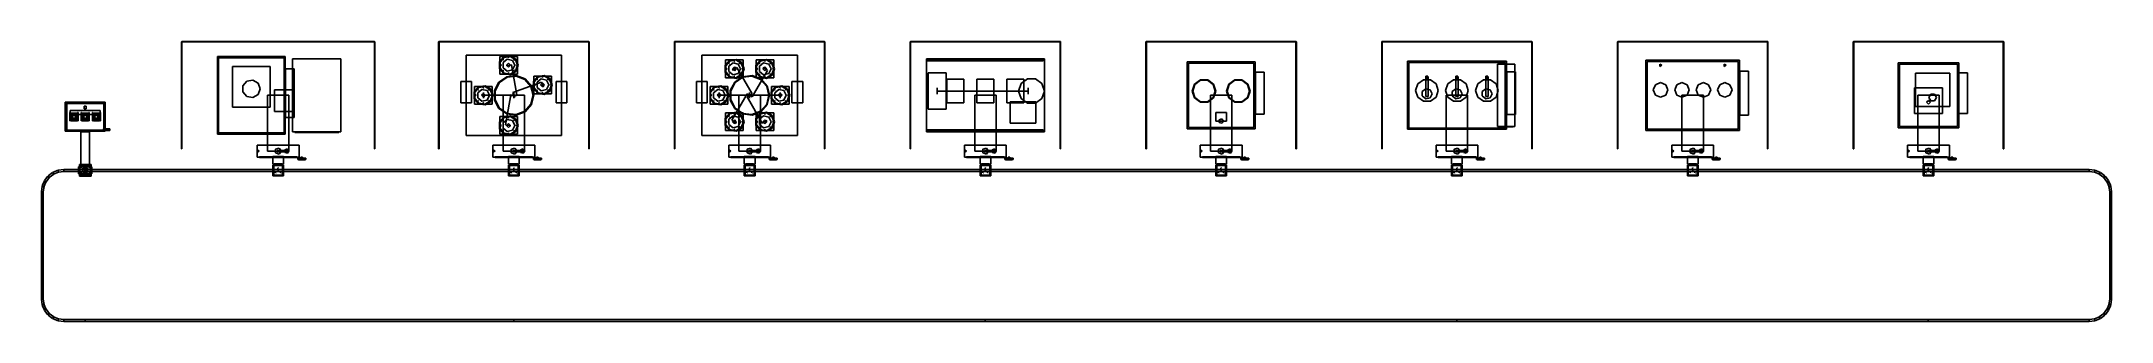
# Model space of a CAD drawing. Header units: millimetres. Extents: x 155910 to 349090, y -230090 to -203978.
import ezdxf

# ---------------------------------------------------------------- set-up
doc = ezdxf.new("R2010")
doc.units = ezdxf.units.MM

msp = doc.modelspace()

# ---------------------------------------------------------------- linework, layer by layer
at = {"layer": 'V6_FAB1_FOUP_01'}
for p, q in [((158587, -211115), (158587, -210885)), ((158587, -211115), (158587, -210885)), ((158587, -210885), (158642, -210885)), ((158587, -210885), (158642, -210885)), ((158587, -211115), (158642, -211115)), ((158587, -211115), (158642, -211115)), ((158642, -211115), (158642, -210885)), ((158642, -211115), (158642, -210885)), ((158650, -211340), (158650, -210660)), ((158650, -211340), (158650, -210660)), ((158650, -210660), (159250, -210660)), ((158650, -210660), (159250, -210660)), ((158650, -211340), (159250, -211340)), ((158650, -211340), (159250, -211340)), ((158670, -211364), (158670, -211338)), ((158670, -211364), (158670, -211338)), ((158670, -211338), (159230, -211338)), ((158670, -211338), (159230, -211338)), ((158670, -211364), (159230, -211364)), ((158670, -211364), (159230, -211364)), ((158680, -211305), (158680, -210695)), ((158680, -211305), (158680, -210695)), ((158680, -210695), (159220, -210695)), ((158680, -210695), (159220, -210695)), ((158680, -211305), (159220, -211305)), ((158680, -211305), (159220, -211305)), ((158710, -211373), (158710, -211361)), ((158710, -211373), (158710, -211361)), ((158710, -211361), (159190, -211361)), ((158710, -211361), (159190, -211361)), ((158710, -211373), (158710, -211361)), ((158710, -211373), (158710, -211361)), ((158710, -211361), (159190, -211361)), ((158710, -211361), (159190, -211361)), ((158710, -211373), (158710, -211361)), ((158710, -211373), (158710, -211361)), ((158710, -211361), (159190, -211361)), ((158710, -211361), (159190, -211361)), ((158710, -211373), (158710, -211361)), ((158710, -211373), (158710, -211361)), ((158710, -211361), (159190, -211361)), ((158710, -211361), (159190, -211361)), ((158710, -211373), (158710, -211361)), ((158710, -211373), (158710, -211361)), ((158710, -211361), (159190, -211361)), ((158710, -211361), (159190, -211361)), ((158710, -211373), (159190, -211373)), ((158710, -211373), (159190, -211373)), ((158710, -211373), (159190, -211373)), ((158710, -211373), (159190, -211373)), ((158710, -211373), (159190, -211373)), ((158710, -211373), (159190, -211373)), ((158710, -211373), (159190, -211373)), ((158710, -211373), (159190, -211373)), ((158710, -211373), (159190, -211373)), ((158710, -211373), (159190, -211373)), ((158740, -211155), (158740, -210845)), ((158740, -211155), (158740, -210845)), ((158740, -210845), (159160, -210845)), ((158740, -210845), (159160, -210845)), ((158740, -211155), (159160, -211155)), ((158740, -211155), (159160, -211155)), ((158810, -211125), (158810, -210875)), ((158810, -211125), (158810, -210875)), ((158810, -210875), (159090, -210875)), ((158810, -210875), (159090, -210875)), ((158810, -211125), (159090, -211125)), ((158810, -211125), (159090, -211125)), ((159090, -211125), (159090, -210875)), ((159090, -211125), (159090, -210875)), ((159160, -211155), (159160, -210845)), ((159160, -211155), (159160, -210845)), ((159190, -211373), (159190, -211361)), ((159190, -211373), (159190, -211361)), ((159190, -211373), (159190, -211361)), ((159190, -211373), (159190, -211361)), ((159190, -211373), (159190, -211361)), ((159190, -211373), (159190, -211361)), ((159190, -211373), (159190, -211361)), ((159190, -211373), (159190, -211361)), ((159190, -211373), (159190, -211361)), ((159190, -211373), (159190, -211361)), ((159220, -211305), (159220, -210695)), ((159220, -211305), (159220, -210695)), ((159230, -211364), (159230, -211338)), ((159230, -211364), (159230, -211338)), ((159250, -211340), (159250, -210660)), ((159250, -211340), (159250, -210660)), ((159258, -211115), (159258, -210885)), ((159258, -211115), (159258, -210885)), ((159258, -210885), (159312, -210885)), ((159258, -210885), (159312, -210885)), ((159258, -211115), (159312, -211115)), ((159258, -211115), (159312, -211115)), ((159312, -211115), (159312, -210885)), ((159312, -211115), (159312, -210885))]:
    msp.add_line(p, q, dxfattribs=at)
at = {"layer": 'V6_FAB1_FOUP_02'}
for p, q in [((159638, -211115), (159638, -210885)), ((159638, -211115), (159638, -210885)), ((159638, -210885), (159692, -210885)), ((159638, -210885), (159692, -210885)), ((159638, -211115), (159692, -211115)), ((159638, -211115), (159692, -211115)), ((159692, -211115), (159692, -210885)), ((159692, -211115), (159692, -210885)), ((159700, -211340), (159700, -210660)), ((159700, -211340), (159700, -210660)), ((159700, -210660), (160300, -210660)), ((159700, -210660), (160300, -210660)), ((159700, -211340), (160300, -211340)), ((159700, -211340), (160300, -211340)), ((159720, -211364), (159720, -211338)), ((159720, -211364), (159720, -211338)), ((159720, -211338), (160280, -211338)), ((159720, -211338), (160280, -211338)), ((159720, -211364), (160280, -211364)), ((159720, -211364), (160280, -211364)), ((159730, -211305), (159730, -210695)), ((159730, -211305), (159730, -210695)), ((159730, -210695), (160270, -210695)), ((159730, -210695), (160270, -210695)), ((159730, -211305), (160270, -211305)), ((159730, -211305), (160270, -211305)), ((159760, -211373), (159760, -211361)), ((159760, -211373), (159760, -211361)), ((159760, -211361), (160240, -211361)), ((159760, -211361), (160240, -211361)), ((159760, -211373), (159760, -211361)), ((159760, -211373), (159760, -211361)), ((159760, -211361), (160240, -211361)), ((159760, -211361), (160240, -211361)), ((159760, -211373), (159760, -211361)), ((159760, -211373), (159760, -211361)), ((159760, -211361), (160240, -211361)), ((159760, -211361), (160240, -211361)), ((159760, -211373), (159760, -211361)), ((159760, -211373), (159760, -211361)), ((159760, -211361), (160240, -211361)), ((159760, -211361), (160240, -211361)), ((159760, -211373), (159760, -211361)), ((159760, -211373), (159760, -211361)), ((159760, -211361), (160240, -211361)), ((159760, -211361), (160240, -211361)), ((159760, -211373), (160240, -211373)), ((159760, -211373), (160240, -211373)), ((159760, -211373), (160240, -211373)), ((159760, -211373), (160240, -211373)), ((159760, -211373), (160240, -211373)), ((159760, -211373), (160240, -211373)), ((159760, -211373), (160240, -211373)), ((159760, -211373), (160240, -211373)), ((159760, -211373), (160240, -211373)), ((159760, -211373), (160240, -211373)), ((159790, -211155), (159790, -210845)), ((159790, -211155), (159790, -210845)), ((159790, -210845), (160210, -210845)), ((159790, -210845), (160210, -210845)), ((159790, -211155), (160210, -211155)), ((159790, -211155), (160210, -211155)), ((159860, -211125), (159860, -210875)), ((159860, -211125), (159860, -210875)), ((159860, -210875), (160140, -210875)), ((159860, -210875), (160140, -210875)), ((159860, -211125), (160140, -211125)), ((159860, -211125), (160140, -211125)), ((160140, -211125), (160140, -210875)), ((160140, -211125), (160140, -210875)), ((160210, -211155), (160210, -210845)), ((160210, -211155), (160210, -210845)), ((160240, -211373), (160240, -211361)), ((160240, -211373), (160240, -211361)), ((160240, -211373), (160240, -211361)), ((160240, -211373), (160240, -211361)), ((160240, -211373), (160240, -211361)), ((160240, -211373), (160240, -211361)), ((160240, -211373), (160240, -211361)), ((160240, -211373), (160240, -211361)), ((160240, -211373), (160240, -211361)), ((160240, -211373), (160240, -211361)), ((160270, -211305), (160270, -210695)), ((160270, -211305), (160270, -210695)), ((160280, -211364), (160280, -211338)), ((160280, -211364), (160280, -211338)), ((160300, -211340), (160300, -210660)), ((160300, -211340), (160300, -210660)), ((160308, -211115), (160308, -210885)), ((160308, -211115), (160308, -210885)), ((160308, -210885), (160362, -210885)), ((160308, -210885), (160362, -210885)), ((160308, -211115), (160362, -211115)), ((160308, -211115), (160362, -211115)), ((160362, -211115), (160362, -210885)), ((160362, -211115), (160362, -210885))]:
    msp.add_line(p, q, dxfattribs=at)
at = {"layer": 'V6_FAB1_FOUP_03'}
for p, q in [((160688, -211115), (160688, -210885)), ((160688, -211115), (160688, -210885)), ((160688, -210885), (160742, -210885)), ((160688, -210885), (160742, -210885)), ((160688, -211115), (160742, -211115)), ((160688, -211115), (160742, -211115)), ((160742, -211115), (160742, -210885)), ((160742, -211115), (160742, -210885)), ((160750, -211340), (160750, -210660)), ((160750, -211340), (160750, -210660)), ((160750, -210660), (161350, -210660)), ((160750, -210660), (161350, -210660)), ((160750, -211340), (161350, -211340)), ((160750, -211340), (161350, -211340)), ((160770, -211364), (160770, -211338)), ((160770, -211364), (160770, -211338)), ((160770, -211338), (161330, -211338)), ((160770, -211338), (161330, -211338)), ((160770, -211364), (161330, -211364)), ((160770, -211364), (161330, -211364)), ((160780, -211305), (160780, -210695)), ((160780, -211305), (160780, -210695)), ((160780, -210695), (161320, -210695)), ((160780, -210695), (161320, -210695)), ((160780, -211305), (161320, -211305)), ((160780, -211305), (161320, -211305)), ((160810, -211373), (160810, -211361)), ((160810, -211373), (160810, -211361)), ((160810, -211361), (161290, -211361)), ((160810, -211361), (161290, -211361)), ((160810, -211373), (160810, -211361)), ((160810, -211373), (160810, -211361)), ((160810, -211361), (161290, -211361)), ((160810, -211361), (161290, -211361)), ((160810, -211373), (160810, -211361)), ((160810, -211373), (160810, -211361)), ((160810, -211361), (161290, -211361)), ((160810, -211361), (161290, -211361)), ((160810, -211373), (160810, -211361)), ((160810, -211373), (160810, -211361)), ((160810, -211361), (161290, -211361)), ((160810, -211361), (161290, -211361)), ((160810, -211373), (160810, -211361)), ((160810, -211373), (160810, -211361)), ((160810, -211361), (161290, -211361)), ((160810, -211361), (161290, -211361)), ((160810, -211373), (161290, -211373)), ((160810, -211373), (161290, -211373)), ((160810, -211373), (161290, -211373)), ((160810, -211373), (161290, -211373)), ((160810, -211373), (161290, -211373)), ((160810, -211373), (161290, -211373)), ((160810, -211373), (161290, -211373)), ((160810, -211373), (161290, -211373)), ((160810, -211373), (161290, -211373)), ((160810, -211373), (161290, -211373)), ((160840, -211155), (160840, -210845)), ((160840, -211155), (160840, -210845)), ((160840, -210845), (161260, -210845)), ((160840, -210845), (161260, -210845)), ((160840, -211155), (161260, -211155)), ((160840, -211155), (161260, -211155)), ((160910, -211125), (160910, -210875)), ((160910, -211125), (160910, -210875)), ((160910, -210875), (161190, -210875)), ((160910, -210875), (161190, -210875)), ((160910, -211125), (161190, -211125)), ((160910, -211125), (161190, -211125)), ((161190, -211125), (161190, -210875)), ((161190, -211125), (161190, -210875)), ((161260, -211155), (161260, -210845)), ((161260, -211155), (161260, -210845)), ((161290, -211373), (161290, -211361)), ((161290, -211373), (161290, -211361)), ((161290, -211373), (161290, -211361)), ((161290, -211373), (161290, -211361)), ((161290, -211373), (161290, -211361)), ((161290, -211373), (161290, -211361)), ((161290, -211373), (161290, -211361)), ((161290, -211373), (161290, -211361)), ((161290, -211373), (161290, -211361)), ((161290, -211373), (161290, -211361)), ((161320, -211305), (161320, -210695)), ((161320, -211305), (161320, -210695)), ((161330, -211364), (161330, -211338)), ((161330, -211364), (161330, -211338)), ((161350, -211340), (161350, -210660)), ((161350, -211340), (161350, -210660)), ((161358, -211115), (161358, -210885)), ((161358, -211115), (161358, -210885)), ((161358, -210885), (161413, -210885)), ((161358, -210885), (161413, -210885)), ((161358, -211115), (161413, -211115)), ((161358, -211115), (161413, -211115)), ((161413, -211115), (161413, -210885)), ((161413, -211115), (161413, -210885))]:
    msp.add_line(p, q, dxfattribs=at)
at = {"layer": 'V6_FAB1_FOUP_04'}
for p, q in [((158587, -211115), (158587, -210885)), ((158587, -211115), (158587, -210885)), ((158587, -210885), (158642, -210885)), ((158587, -210885), (158642, -210885)), ((158587, -211115), (158642, -211115)), ((158587, -211115), (158642, -211115)), ((158642, -211115), (158642, -210885)), ((158642, -211115), (158642, -210885)), ((158650, -211340), (158650, -210660)), ((158650, -211340), (158650, -210660)), ((158650, -210660), (159250, -210660)), ((158650, -210660), (159250, -210660)), ((158650, -211340), (159250, -211340)), ((158650, -211340), (159250, -211340)), ((158670, -211364), (158670, -211338)), ((158670, -211364), (158670, -211338)), ((158670, -211338), (159230, -211338)), ((158670, -211338), (159230, -211338)), ((158670, -211364), (159230, -211364)), ((158670, -211364), (159230, -211364)), ((158680, -211305), (158680, -210695)), ((158680, -211305), (158680, -210695)), ((158680, -210695), (159220, -210695)), ((158680, -210695), (159220, -210695)), ((158680, -211305), (159220, -211305)), ((158680, -211305), (159220, -211305)), ((158710, -211373), (158710, -211361)), ((158710, -211373), (158710, -211361)), ((158710, -211361), (159190, -211361)), ((158710, -211361), (159190, -211361)), ((158710, -211373), (158710, -211361)), ((158710, -211373), (158710, -211361)), ((158710, -211361), (159190, -211361)), ((158710, -211361), (159190, -211361)), ((158710, -211373), (158710, -211361)), ((158710, -211373), (158710, -211361)), ((158710, -211361), (159190, -211361)), ((158710, -211361), (159190, -211361)), ((158710, -211373), (158710, -211361)), ((158710, -211373), (158710, -211361)), ((158710, -211361), (159190, -211361)), ((158710, -211361), (159190, -211361)), ((158710, -211373), (158710, -211361)), ((158710, -211373), (158710, -211361)), ((158710, -211361), (159190, -211361)), ((158710, -211361), (159190, -211361)), ((158710, -211373), (159190, -211373)), ((158710, -211373), (159190, -211373)), ((158710, -211373), (159190, -211373)), ((158710, -211373), (159190, -211373)), ((158710, -211373), (159190, -211373)), ((158710, -211373), (159190, -211373)), ((158710, -211373), (159190, -211373)), ((158710, -211373), (159190, -211373)), ((158710, -211373), (159190, -211373)), ((158710, -211373), (159190, -211373)), ((158740, -211155), (158740, -210845)), ((158740, -211155), (158740, -210845)), ((158740, -210845), (159160, -210845)), ((158740, -210845), (159160, -210845)), ((158740, -211155), (159160, -211155)), ((158740, -211155), (159160, -211155)), ((158810, -211125), (158810, -210875)), ((158810, -211125), (158810, -210875)), ((158810, -210875), (159090, -210875)), ((158810, -210875), (159090, -210875)), ((158810, -211125), (159090, -211125)), ((158810, -211125), (159090, -211125)), ((159090, -211125), (159090, -210875)), ((159090, -211125), (159090, -210875)), ((159160, -211155), (159160, -210845)), ((159160, -211155), (159160, -210845)), ((159190, -211373), (159190, -211361)), ((159190, -211373), (159190, -211361)), ((159190, -211373), (159190, -211361)), ((159190, -211373), (159190, -211361)), ((159190, -211373), (159190, -211361)), ((159190, -211373), (159190, -211361)), ((159190, -211373), (159190, -211361)), ((159190, -211373), (159190, -211361)), ((159190, -211373), (159190, -211361)), ((159190, -211373), (159190, -211361)), ((159220, -211305), (159220, -210695)), ((159220, -211305), (159220, -210695)), ((159230, -211364), (159230, -211338)), ((159230, -211364), (159230, -211338)), ((159250, -211340), (159250, -210660)), ((159250, -211340), (159250, -210660)), ((159258, -211115), (159258, -210885)), ((159258, -211115), (159258, -210885)), ((159258, -210885), (159312, -210885)), ((159258, -210885), (159312, -210885)), ((159258, -211115), (159312, -211115)), ((159258, -211115), (159312, -211115)), ((159312, -211115), (159312, -210885)), ((159312, -211115), (159312, -210885))]:
    msp.add_line(p, q, dxfattribs=at)
at = {"layer": 'V6_FAB1_FOUP_05'}
for p, q in [((159638, -211115), (159638, -210885)), ((159638, -211115), (159638, -210885)), ((159638, -210885), (159692, -210885)), ((159638, -210885), (159692, -210885)), ((159638, -211115), (159692, -211115)), ((159638, -211115), (159692, -211115)), ((159692, -211115), (159692, -210885)), ((159692, -211115), (159692, -210885)), ((159700, -211340), (159700, -210660)), ((159700, -211340), (159700, -210660)), ((159700, -210660), (160300, -210660)), ((159700, -210660), (160300, -210660)), ((159700, -211340), (160300, -211340)), ((159700, -211340), (160300, -211340)), ((159720, -211364), (159720, -211338)), ((159720, -211364), (159720, -211338)), ((159720, -211338), (160280, -211338)), ((159720, -211338), (160280, -211338)), ((159720, -211364), (160280, -211364)), ((159720, -211364), (160280, -211364)), ((159730, -211305), (159730, -210695)), ((159730, -211305), (159730, -210695)), ((159730, -210695), (160270, -210695)), ((159730, -210695), (160270, -210695)), ((159730, -211305), (160270, -211305)), ((159730, -211305), (160270, -211305)), ((159760, -211373), (159760, -211361)), ((159760, -211373), (159760, -211361)), ((159760, -211361), (160240, -211361)), ((159760, -211361), (160240, -211361)), ((159760, -211373), (159760, -211361)), ((159760, -211373), (159760, -211361)), ((159760, -211361), (160240, -211361)), ((159760, -211361), (160240, -211361)), ((159760, -211373), (159760, -211361)), ((159760, -211373), (159760, -211361)), ((159760, -211361), (160240, -211361)), ((159760, -211361), (160240, -211361)), ((159760, -211373), (159760, -211361)), ((159760, -211373), (159760, -211361)), ((159760, -211361), (160240, -211361)), ((159760, -211361), (160240, -211361)), ((159760, -211373), (159760, -211361)), ((159760, -211373), (159760, -211361)), ((159760, -211361), (160240, -211361)), ((159760, -211361), (160240, -211361)), ((159760, -211373), (160240, -211373)), ((159760, -211373), (160240, -211373)), ((159760, -211373), (160240, -211373)), ((159760, -211373), (160240, -211373)), ((159760, -211373), (160240, -211373)), ((159760, -211373), (160240, -211373)), ((159760, -211373), (160240, -211373)), ((159760, -211373), (160240, -211373)), ((159760, -211373), (160240, -211373)), ((159760, -211373), (160240, -211373)), ((159790, -211155), (159790, -210845)), ((159790, -211155), (159790, -210845)), ((159790, -210845), (160210, -210845)), ((159790, -210845), (160210, -210845)), ((159790, -211155), (160210, -211155)), ((159790, -211155), (160210, -211155)), ((159860, -211125), (159860, -210875)), ((159860, -211125), (159860, -210875)), ((159860, -210875), (160140, -210875)), ((159860, -210875), (160140, -210875)), ((159860, -211125), (160140, -211125)), ((159860, -211125), (160140, -211125)), ((160140, -211125), (160140, -210875)), ((160140, -211125), (160140, -210875)), ((160210, -211155), (160210, -210845)), ((160210, -211155), (160210, -210845)), ((160240, -211373), (160240, -211361)), ((160240, -211373), (160240, -211361)), ((160240, -211373), (160240, -211361)), ((160240, -211373), (160240, -211361)), ((160240, -211373), (160240, -211361)), ((160240, -211373), (160240, -211361)), ((160240, -211373), (160240, -211361)), ((160240, -211373), (160240, -211361)), ((160240, -211373), (160240, -211361)), ((160240, -211373), (160240, -211361)), ((160270, -211305), (160270, -210695)), ((160270, -211305), (160270, -210695)), ((160280, -211364), (160280, -211338)), ((160280, -211364), (160280, -211338)), ((160300, -211340), (160300, -210660)), ((160300, -211340), (160300, -210660)), ((160308, -211115), (160308, -210885)), ((160308, -211115), (160308, -210885)), ((160308, -210885), (160362, -210885)), ((160308, -210885), (160362, -210885)), ((160308, -211115), (160362, -211115)), ((160308, -211115), (160362, -211115)), ((160362, -211115), (160362, -210885)), ((160362, -211115), (160362, -210885))]:
    msp.add_line(p, q, dxfattribs=at)
at = {"layer": 'V6_FAB1_FOUP_06'}
for p, q in [((160688, -211115), (160688, -210885)), ((160688, -211115), (160688, -210885)), ((160688, -210885), (160742, -210885)), ((160688, -210885), (160742, -210885)), ((160688, -211115), (160742, -211115)), ((160688, -211115), (160742, -211115)), ((160742, -211115), (160742, -210885)), ((160742, -211115), (160742, -210885)), ((160750, -211340), (160750, -210660)), ((160750, -211340), (160750, -210660)), ((160750, -210660), (161350, -210660)), ((160750, -210660), (161350, -210660)), ((160750, -211340), (161350, -211340)), ((160750, -211340), (161350, -211340)), ((160770, -211364), (160770, -211338)), ((160770, -211364), (160770, -211338)), ((160770, -211338), (161330, -211338)), ((160770, -211338), (161330, -211338)), ((160770, -211364), (161330, -211364)), ((160770, -211364), (161330, -211364)), ((160780, -211305), (160780, -210695)), ((160780, -211305), (160780, -210695)), ((160780, -210695), (161320, -210695)), ((160780, -210695), (161320, -210695)), ((160780, -211305), (161320, -211305)), ((160780, -211305), (161320, -211305)), ((160810, -211373), (160810, -211361)), ((160810, -211373), (160810, -211361)), ((160810, -211361), (161290, -211361)), ((160810, -211361), (161290, -211361)), ((160810, -211373), (160810, -211361)), ((160810, -211373), (160810, -211361)), ((160810, -211361), (161290, -211361)), ((160810, -211361), (161290, -211361)), ((160810, -211373), (160810, -211361)), ((160810, -211373), (160810, -211361)), ((160810, -211361), (161290, -211361)), ((160810, -211361), (161290, -211361)), ((160810, -211373), (160810, -211361)), ((160810, -211373), (160810, -211361)), ((160810, -211361), (161290, -211361)), ((160810, -211361), (161290, -211361)), ((160810, -211373), (160810, -211361)), ((160810, -211373), (160810, -211361)), ((160810, -211361), (161290, -211361)), ((160810, -211361), (161290, -211361)), ((160810, -211373), (161290, -211373)), ((160810, -211373), (161290, -211373)), ((160810, -211373), (161290, -211373)), ((160810, -211373), (161290, -211373)), ((160810, -211373), (161290, -211373)), ((160810, -211373), (161290, -211373)), ((160810, -211373), (161290, -211373)), ((160810, -211373), (161290, -211373)), ((160810, -211373), (161290, -211373)), ((160810, -211373), (161290, -211373)), ((160840, -211155), (160840, -210845)), ((160840, -211155), (160840, -210845)), ((160840, -210845), (161260, -210845)), ((160840, -210845), (161260, -210845)), ((160840, -211155), (161260, -211155)), ((160840, -211155), (161260, -211155)), ((160910, -211125), (160910, -210875)), ((160910, -211125), (160910, -210875)), ((160910, -210875), (161190, -210875)), ((160910, -210875), (161190, -210875)), ((160910, -211125), (161190, -211125)), ((160910, -211125), (161190, -211125)), ((161190, -211125), (161190, -210875)), ((161190, -211125), (161190, -210875)), ((161260, -211155), (161260, -210845)), ((161260, -211155), (161260, -210845)), ((161290, -211373), (161290, -211361)), ((161290, -211373), (161290, -211361)), ((161290, -211373), (161290, -211361)), ((161290, -211373), (161290, -211361)), ((161290, -211373), (161290, -211361)), ((161290, -211373), (161290, -211361)), ((161290, -211373), (161290, -211361)), ((161290, -211373), (161290, -211361)), ((161290, -211373), (161290, -211361)), ((161290, -211373), (161290, -211361)), ((161320, -211305), (161320, -210695)), ((161320, -211305), (161320, -210695)), ((161330, -211364), (161330, -211338)), ((161330, -211364), (161330, -211338)), ((161350, -211340), (161350, -210660)), ((161350, -211340), (161350, -210660)), ((161358, -211115), (161358, -210885)), ((161358, -211115), (161358, -210885)), ((161358, -210885), (161413, -210885)), ((161358, -210885), (161413, -210885)), ((161358, -211115), (161413, -211115)), ((161358, -211115), (161413, -211115)), ((161413, -211115), (161413, -210885)), ((161413, -211115), (161413, -210885))]:
    msp.add_line(p, q, dxfattribs=at)
at = {"layer": 'V6_FAB1_OHT_01'}
for p, q in [((159375, -216325), (159375, -215675)), ((159375, -216325), (159375, -215675)), ((159375, -215675), (160625, -215675)), ((159375, -215675), (160625, -215675)), ((159375, -216325), (160625, -216325)), ((159375, -216325), (160625, -216325)), ((159675, -215610), (159485, -215610)), ((159485, -215610), (159580, -215610)), ((159675, -215730), (159485, -215730)), ((159485, -215730), (159580, -215730)), ((159675, -216270), (159485, -216270)), ((159485, -216270), (159580, -216270)), ((159490, -216370), (159490, -215630)), ((159490, -216370), (159490, -215630)), ((159490, -215630), (160510, -215630)), ((159490, -215630), (160510, -215630)), ((159580, -215610), (159675, -215610)), ((159580, -215730), (159580, -215610)), ((159580, -215730), (159675, -215730)), ((159580, -216270), (159675, -216270)), ((159580, -216390), (159580, -216270)), ((159775, -216200), (159775, -215800)), ((159775, -216200), (159775, -215800)), ((159775, -215800), (160225, -215800)), ((159775, -215800), (160225, -215800)), ((159775, -216200), (160225, -216200)), ((159775, -216200), (160225, -216200)), ((159955, -216045), (159955, -215955)), ((159955, -216045), (159955, -215955)), ((159955, -215955), (160045, -215955)), ((159955, -215955), (160045, -215955)), ((159955, -216045), (160045, -216045)), ((159955, -216045), (160045, -216045)), ((160045, -216045), (160045, -215955)), ((160045, -216045), (160045, -215955)), ((160225, -216200), (160225, -215800)), ((160225, -216200), (160225, -215800)), ((160515, -215610), (160325, -215610)), ((160325, -215610), (160420, -215610)), ((160515, -215730), (160325, -215730)), ((160325, -215730), (160420, -215730)), ((160515, -216270), (160325, -216270)), ((160325, -216270), (160420, -216270)), ((160420, -215610), (160515, -215610)), ((160420, -215730), (160420, -215610)), ((160420, -215730), (160515, -215730)), ((160420, -216270), (160515, -216270)), ((160420, -216390), (160420, -216270)), ((160510, -216370), (160510, -215630)), ((160510, -216370), (160510, -215630)), ((160625, -216325), (160625, -215675)), ((160625, -216325), (160625, -215675)), ((159675, -216390), (159485, -216390)), ((159485, -216390), (159580, -216390)), ((159490, -216370), (160510, -216370)), ((159490, -216370), (160510, -216370)), ((159580, -216390), (159675, -216390)), ((160515, -216390), (160325, -216390)), ((160325, -216390), (160420, -216390)), ((160420, -216390), (160515, -216390))]:
    msp.add_line(p, q, dxfattribs=at)
at = {"layer": 'V6_FAB1_PORT_CLEAN'}
for p, q in [((309500, -215420), (309500, -214700)), ((309500, -215420), (309500, -214700)), ((309500, -214700), (310500, -214700)), ((309500, -214700), (310500, -214700)), ((309500, -215420), (310500, -215420)), ((309500, -215420), (310500, -215420)), ((309500, -216500), (309500, -215500)), ((309500, -216500), (309500, -215500)), ((309500, -215500), (310500, -215500)), ((309500, -215500), (310500, -215500)), ((309590, -216450), (309590, -215550)), ((309590, -216450), (309590, -215550)), ((309590, -215550), (310410, -215550)), ((309590, -215550), (310410, -215550)), ((309635, -215500), (309635, -215380)), ((309635, -215500), (309635, -215380)), ((309635, -215380), (310365, -215380)), ((309635, -215380), (310365, -215380)), ((309635, -215500), (310365, -215500)), ((309635, -215500), (310365, -215500)), ((309710, -215527), (309710, -215503)), ((309710, -215527), (309710, -215503)), ((309710, -215503), (310290, -215503)), ((309710, -215503), (310290, -215503)), ((309710, -215527), (310290, -215527)), ((309710, -215527), (310290, -215527)), ((309810, -216200), (309750, -216165)), ((309750, -216165), (309750, -216235)), ((309810, -216200), (309750, -216165)), ((309750, -216165), (309750, -216235)), ((309750, -216235), (309810, -216200)), ((309750, -216235), (309810, -216200)), ((310040, -215780), (309980, -215745)), ((309980, -215745), (309980, -215815)), ((310040, -215780), (309980, -215745)), ((309980, -215745), (309980, -215815)), ((309980, -215815), (310040, -215780)), ((309980, -215815), (310040, -215780)), ((310270, -216200), (310210, -216165)), ((310210, -216165), (310210, -216235)), ((310270, -216200), (310210, -216165)), ((310210, -216165), (310210, -216235)), ((310210, -216235), (310270, -216200)), ((310210, -216235), (310270, -216200)), ((310290, -215527), (310290, -215503)), ((310290, -215527), (310290, -215503)), ((310365, -215500), (310365, -215380)), ((310365, -215500), (310365, -215380)), ((310410, -216450), (310410, -215550)), ((310410, -216450), (310410, -215550)), ((310500, -215420), (310500, -214700)), ((310500, -215420), (310500, -214700)), ((310500, -216500), (310500, -215500)), ((310500, -216500), (310500, -215500)), ((309500, -216500), (310500, -216500)), ((309500, -216500), (310500, -216500)), ((309590, -216450), (310410, -216450)), ((309590, -216450), (310410, -216450))]:
    msp.add_line(p, q, dxfattribs=at)
at = {"layer": 'V6_FAB1_PORT_CMP'}
for p, q in [((287500, -215420), (287500, -214700)), ((287500, -215420), (287500, -214700)), ((287500, -214700), (288500, -214700)), ((287500, -214700), (288500, -214700)), ((287500, -215420), (288500, -215420)), ((287500, -215420), (288500, -215420)), ((287500, -216500), (287500, -215500)), ((287500, -216500), (287500, -215500)), ((287500, -215500), (288500, -215500)), ((287500, -215500), (288500, -215500)), ((287590, -216450), (287590, -215550)), ((287590, -216450), (287590, -215550)), ((287590, -215550), (288410, -215550)), ((287590, -215550), (288410, -215550)), ((287635, -215500), (287635, -215380)), ((287635, -215500), (287635, -215380)), ((287635, -215380), (288365, -215380)), ((287635, -215380), (288365, -215380)), ((287635, -215500), (288365, -215500)), ((287635, -215500), (288365, -215500)), ((287710, -215527), (287710, -215503)), ((287710, -215527), (287710, -215503)), ((287710, -215503), (288290, -215503)), ((287710, -215503), (288290, -215503)), ((287710, -215527), (288290, -215527)), ((287710, -215527), (288290, -215527)), ((287810, -216200), (287750, -216165)), ((287750, -216165), (287750, -216235)), ((287810, -216200), (287750, -216165)), ((287750, -216165), (287750, -216235)), ((287750, -216235), (287810, -216200)), ((287750, -216235), (287810, -216200)), ((288040, -215780), (287980, -215745)), ((287980, -215745), (287980, -215815)), ((288040, -215780), (287980, -215745)), ((287980, -215745), (287980, -215815)), ((287980, -215815), (288040, -215780)), ((287980, -215815), (288040, -215780)), ((288270, -216200), (288210, -216165)), ((288210, -216165), (288210, -216235)), ((288270, -216200), (288210, -216165)), ((288210, -216165), (288210, -216235)), ((288210, -216235), (288270, -216200)), ((288210, -216235), (288270, -216200)), ((288290, -215527), (288290, -215503)), ((288290, -215527), (288290, -215503)), ((288365, -215500), (288365, -215380)), ((288365, -215500), (288365, -215380)), ((288410, -216450), (288410, -215550)), ((288410, -216450), (288410, -215550)), ((288500, -215420), (288500, -214700)), ((288500, -215420), (288500, -214700)), ((288500, -216500), (288500, -215500)), ((288500, -216500), (288500, -215500)), ((287500, -216500), (288500, -216500)), ((287500, -216500), (288500, -216500)), ((287590, -216450), (288410, -216450)), ((287590, -216450), (288410, -216450))]:
    msp.add_line(p, q, dxfattribs=at)
at = {"layer": 'V6_FAB1_PORT_DEPO'}
for p, q in [((221500, -215420), (221500, -214700)), ((221500, -215420), (221500, -214700)), ((221500, -214700), (222500, -214700)), ((221500, -214700), (222500, -214700)), ((221500, -215420), (222500, -215420)), ((221500, -215420), (222500, -215420)), ((221500, -216500), (221500, -215500)), ((221500, -216500), (221500, -215500)), ((221500, -215500), (222500, -215500)), ((221500, -215500), (222500, -215500)), ((221590, -216450), (221590, -215550)), ((221590, -216450), (221590, -215550)), ((221590, -215550), (222410, -215550)), ((221590, -215550), (222410, -215550)), ((221635, -215500), (221635, -215380)), ((221635, -215500), (221635, -215380)), ((221635, -215380), (222365, -215380)), ((221635, -215380), (222365, -215380)), ((221635, -215500), (222365, -215500)), ((221635, -215500), (222365, -215500)), ((221710, -215527), (221710, -215503)), ((221710, -215527), (221710, -215503)), ((221710, -215503), (222290, -215503)), ((221710, -215503), (222290, -215503)), ((221710, -215527), (222290, -215527)), ((221710, -215527), (222290, -215527)), ((221810, -216200), (221750, -216165)), ((221750, -216165), (221750, -216235)), ((221810, -216200), (221750, -216165)), ((221750, -216165), (221750, -216235)), ((221750, -216235), (221810, -216200)), ((221750, -216235), (221810, -216200)), ((222040, -215780), (221980, -215745)), ((221980, -215745), (221980, -215815)), ((222040, -215780), (221980, -215745)), ((221980, -215745), (221980, -215815)), ((221980, -215815), (222040, -215780)), ((221980, -215815), (222040, -215780)), ((222270, -216200), (222210, -216165)), ((222210, -216165), (222210, -216235)), ((222270, -216200), (222210, -216165)), ((222210, -216165), (222210, -216235)), ((222210, -216235), (222270, -216200)), ((222210, -216235), (222270, -216200)), ((222290, -215527), (222290, -215503)), ((222290, -215527), (222290, -215503)), ((222365, -215500), (222365, -215380)), ((222365, -215500), (222365, -215380)), ((222410, -216450), (222410, -215550)), ((222410, -216450), (222410, -215550)), ((222500, -215420), (222500, -214700)), ((222500, -215420), (222500, -214700)), ((222500, -216500), (222500, -215500)), ((222500, -216500), (222500, -215500)), ((221500, -216500), (222500, -216500)), ((221500, -216500), (222500, -216500)), ((221590, -216450), (222410, -216450)), ((221590, -216450), (222410, -216450))]:
    msp.add_line(p, q, dxfattribs=at)
at = {"layer": 'V6_FAB1_PORT_ETCH'}
for p, q in [((199500, -215420), (199500, -214700)), ((199500, -215420), (199500, -214700)), ((199500, -214700), (200500, -214700)), ((199500, -214700), (200500, -214700)), ((199500, -215420), (200500, -215420)), ((199500, -215420), (200500, -215420)), ((199500, -216500), (199500, -215500)), ((199500, -216500), (199500, -215500)), ((199500, -215500), (200500, -215500)), ((199500, -215500), (200500, -215500)), ((199590, -216450), (199590, -215550)), ((199590, -216450), (199590, -215550)), ((199590, -215550), (200410, -215550)), ((199590, -215550), (200410, -215550)), ((199635, -215500), (199635, -215380)), ((199635, -215500), (199635, -215380)), ((199635, -215380), (200365, -215380)), ((199635, -215380), (200365, -215380)), ((199635, -215500), (200365, -215500)), ((199635, -215500), (200365, -215500)), ((199710, -215527), (199710, -215503)), ((199710, -215527), (199710, -215503)), ((199710, -215503), (200290, -215503)), ((199710, -215503), (200290, -215503)), ((199710, -215527), (200290, -215527)), ((199710, -215527), (200290, -215527)), ((199810, -216200), (199750, -216165)), ((199750, -216165), (199750, -216235)), ((199810, -216200), (199750, -216165)), ((199750, -216165), (199750, -216235)), ((199750, -216235), (199810, -216200)), ((199750, -216235), (199810, -216200)), ((200040, -215780), (199980, -215745)), ((199980, -215745), (199980, -215815)), ((200040, -215780), (199980, -215745)), ((199980, -215745), (199980, -215815)), ((199980, -215815), (200040, -215780)), ((199980, -215815), (200040, -215780)), ((200270, -216200), (200210, -216165)), ((200210, -216165), (200210, -216235)), ((200270, -216200), (200210, -216165)), ((200210, -216165), (200210, -216235)), ((200210, -216235), (200270, -216200)), ((200210, -216235), (200270, -216200)), ((200290, -215527), (200290, -215503)), ((200290, -215527), (200290, -215503)), ((200365, -215500), (200365, -215380)), ((200365, -215500), (200365, -215380)), ((200410, -216450), (200410, -215550)), ((200410, -216450), (200410, -215550)), ((200500, -215420), (200500, -214700)), ((200500, -215420), (200500, -214700)), ((200500, -216500), (200500, -215500)), ((200500, -216500), (200500, -215500)), ((199500, -216500), (200500, -216500)), ((199500, -216500), (200500, -216500)), ((199590, -216450), (200410, -216450)), ((199590, -216450), (200410, -216450))]:
    msp.add_line(p, q, dxfattribs=at)
at = {"layer": 'V6_FAB1_PORT_IMPLANT'}
for p, q in [((243500, -215420), (243500, -214700)), ((243500, -215420), (243500, -214700)), ((243500, -214700), (244500, -214700)), ((243500, -214700), (244500, -214700)), ((243500, -215420), (244500, -215420)), ((243500, -215420), (244500, -215420)), ((243500, -216500), (243500, -215500)), ((243500, -216500), (243500, -215500)), ((243500, -215500), (244500, -215500)), ((243500, -215500), (244500, -215500)), ((243590, -216450), (243590, -215550)), ((243590, -216450), (243590, -215550)), ((243590, -215550), (244410, -215550)), ((243590, -215550), (244410, -215550)), ((243635, -215500), (243635, -215380)), ((243635, -215500), (243635, -215380)), ((243635, -215380), (244365, -215380)), ((243635, -215380), (244365, -215380)), ((243635, -215500), (244365, -215500)), ((243635, -215500), (244365, -215500)), ((243710, -215527), (243710, -215503)), ((243710, -215527), (243710, -215503)), ((243710, -215503), (244290, -215503)), ((243710, -215503), (244290, -215503)), ((243710, -215527), (244290, -215527)), ((243710, -215527), (244290, -215527)), ((243810, -216200), (243750, -216165)), ((243750, -216165), (243750, -216235)), ((243810, -216200), (243750, -216165)), ((243750, -216165), (243750, -216235)), ((243750, -216235), (243810, -216200)), ((243750, -216235), (243810, -216200)), ((244040, -215780), (243980, -215745)), ((243980, -215745), (243980, -215815)), ((244040, -215780), (243980, -215745)), ((243980, -215745), (243980, -215815)), ((243980, -215815), (244040, -215780)), ((243980, -215815), (244040, -215780)), ((244270, -216200), (244210, -216165)), ((244210, -216165), (244210, -216235)), ((244270, -216200), (244210, -216165)), ((244210, -216165), (244210, -216235)), ((244210, -216235), (244270, -216200)), ((244210, -216235), (244270, -216200)), ((244290, -215527), (244290, -215503)), ((244290, -215527), (244290, -215503)), ((244365, -215500), (244365, -215380)), ((244365, -215500), (244365, -215380)), ((244410, -216450), (244410, -215550)), ((244410, -216450), (244410, -215550)), ((244500, -215420), (244500, -214700)), ((244500, -215420), (244500, -214700)), ((244500, -216500), (244500, -215500)), ((244500, -216500), (244500, -215500)), ((243500, -216500), (244500, -216500)), ((243500, -216500), (244500, -216500)), ((243590, -216450), (244410, -216450)), ((243590, -216450), (244410, -216450))]:
    msp.add_line(p, q, dxfattribs=at)
at = {"layer": 'V6_FAB1_PORT_LITHO'}
for p, q in [((177500, -215420), (177500, -214700)), ((177500, -215420), (177500, -214700)), ((177500, -214700), (178500, -214700)), ((177500, -214700), (178500, -214700)), ((177500, -215420), (178500, -215420)), ((177500, -215420), (178500, -215420)), ((177500, -216500), (177500, -215500)), ((177500, -216500), (177500, -215500)), ((177500, -215500), (178500, -215500)), ((177500, -215500), (178500, -215500)), ((177590, -216450), (177590, -215550)), ((177590, -216450), (177590, -215550)), ((177590, -215550), (178410, -215550)), ((177590, -215550), (178410, -215550)), ((177635, -215500), (177635, -215380)), ((177635, -215500), (177635, -215380)), ((177635, -215380), (178365, -215380)), ((177635, -215380), (178365, -215380)), ((177635, -215500), (178365, -215500)), ((177635, -215500), (178365, -215500)), ((177710, -215527), (177710, -215503)), ((177710, -215527), (177710, -215503)), ((177710, -215503), (178290, -215503)), ((177710, -215503), (178290, -215503)), ((177710, -215527), (178290, -215527)), ((177710, -215527), (178290, -215527)), ((177810, -216200), (177750, -216165)), ((177750, -216165), (177750, -216235)), ((177810, -216200), (177750, -216165)), ((177750, -216165), (177750, -216235)), ((177750, -216235), (177810, -216200)), ((177750, -216235), (177810, -216200)), ((178040, -215780), (177980, -215745)), ((177980, -215745), (177980, -215815)), ((178040, -215780), (177980, -215745)), ((177980, -215745), (177980, -215815)), ((177980, -215815), (178040, -215780)), ((177980, -215815), (178040, -215780)), ((178270, -216200), (178210, -216165)), ((178210, -216165), (178210, -216235)), ((178270, -216200), (178210, -216165)), ((178210, -216165), (178210, -216235)), ((178210, -216235), (178270, -216200)), ((178210, -216235), (178270, -216200)), ((178290, -215527), (178290, -215503)), ((178290, -215527), (178290, -215503)), ((178365, -215500), (178365, -215380)), ((178365, -215500), (178365, -215380)), ((178410, -216450), (178410, -215550)), ((178410, -216450), (178410, -215550)), ((178500, -215420), (178500, -214700)), ((178500, -215420), (178500, -214700)), ((178500, -216500), (178500, -215500)), ((178500, -216500), (178500, -215500)), ((177500, -216500), (178500, -216500)), ((177500, -216500), (178500, -216500)), ((177590, -216450), (178410, -216450)), ((177590, -216450), (178410, -216450))]:
    msp.add_line(p, q, dxfattribs=at)
at = {"layer": 'V6_FAB1_PORT_METRO'}
for p, q in [((331500, -215420), (331500, -214700)), ((331500, -215420), (331500, -214700)), ((331500, -214700), (332500, -214700)), ((331500, -214700), (332500, -214700)), ((331500, -215420), (332500, -215420)), ((331500, -215420), (332500, -215420)), ((331500, -216500), (331500, -215500)), ((331500, -216500), (331500, -215500)), ((331500, -215500), (332500, -215500)), ((331500, -215500), (332500, -215500)), ((331590, -216450), (331590, -215550)), ((331590, -216450), (331590, -215550)), ((331590, -215550), (332410, -215550)), ((331590, -215550), (332410, -215550)), ((331635, -215500), (331635, -215380)), ((331635, -215500), (331635, -215380)), ((331635, -215380), (332365, -215380)), ((331635, -215380), (332365, -215380)), ((331635, -215500), (332365, -215500)), ((331635, -215500), (332365, -215500)), ((331710, -215527), (331710, -215503)), ((331710, -215527), (331710, -215503)), ((331710, -215503), (332290, -215503)), ((331710, -215503), (332290, -215503)), ((331710, -215527), (332290, -215527)), ((331710, -215527), (332290, -215527)), ((331810, -216200), (331750, -216165)), ((331750, -216165), (331750, -216235)), ((331810, -216200), (331750, -216165)), ((331750, -216165), (331750, -216235)), ((331750, -216235), (331810, -216200)), ((331750, -216235), (331810, -216200)), ((332040, -215780), (331980, -215745)), ((331980, -215745), (331980, -215815)), ((332040, -215780), (331980, -215745)), ((331980, -215745), (331980, -215815)), ((331980, -215815), (332040, -215780)), ((331980, -215815), (332040, -215780)), ((332270, -216200), (332210, -216165)), ((332210, -216165), (332210, -216235)), ((332270, -216200), (332210, -216165)), ((332210, -216165), (332210, -216235)), ((332210, -216235), (332270, -216200)), ((332210, -216235), (332270, -216200)), ((332290, -215527), (332290, -215503)), ((332290, -215527), (332290, -215503)), ((332365, -215500), (332365, -215380)), ((332365, -215500), (332365, -215380)), ((332410, -216450), (332410, -215550)), ((332410, -216450), (332410, -215550)), ((332500, -215420), (332500, -214700)), ((332500, -215420), (332500, -214700)), ((332500, -216500), (332500, -215500)), ((332500, -216500), (332500, -215500)), ((331500, -216500), (332500, -216500)), ((331500, -216500), (332500, -216500)), ((331590, -216450), (332410, -216450)), ((331590, -216450), (332410, -216450))]:
    msp.add_line(p, q, dxfattribs=at)
at = {"layer": 'V6_FAB1_PORT_THERMAL'}
for p, q in [((265500, -215420), (265500, -214700)), ((265500, -215420), (265500, -214700)), ((265500, -214700), (266500, -214700)), ((265500, -214700), (266500, -214700)), ((265500, -215420), (266500, -215420)), ((265500, -215420), (266500, -215420)), ((265500, -216500), (265500, -215500)), ((265500, -216500), (265500, -215500)), ((265500, -215500), (266500, -215500)), ((265500, -215500), (266500, -215500)), ((265590, -216450), (265590, -215550)), ((265590, -216450), (265590, -215550)), ((265590, -215550), (266410, -215550)), ((265590, -215550), (266410, -215550)), ((265635, -215500), (265635, -215380)), ((265635, -215500), (265635, -215380)), ((265635, -215380), (266365, -215380)), ((265635, -215380), (266365, -215380)), ((265635, -215500), (266365, -215500)), ((265635, -215500), (266365, -215500)), ((265710, -215527), (265710, -215503)), ((265710, -215527), (265710, -215503)), ((265710, -215503), (266290, -215503)), ((265710, -215503), (266290, -215503)), ((265710, -215527), (266290, -215527)), ((265710, -215527), (266290, -215527)), ((265810, -216200), (265750, -216165)), ((265750, -216165), (265750, -216235)), ((265810, -216200), (265750, -216165)), ((265750, -216165), (265750, -216235)), ((265750, -216235), (265810, -216200)), ((265750, -216235), (265810, -216200)), ((266040, -215780), (265980, -215745)), ((265980, -215745), (265980, -215815)), ((266040, -215780), (265980, -215745)), ((265980, -215745), (265980, -215815)), ((265980, -215815), (266040, -215780)), ((265980, -215815), (266040, -215780)), ((266270, -216200), (266210, -216165)), ((266210, -216165), (266210, -216235)), ((266270, -216200), (266210, -216165)), ((266210, -216165), (266210, -216235)), ((266210, -216235), (266270, -216200)), ((266210, -216235), (266270, -216200)), ((266290, -215527), (266290, -215503)), ((266290, -215527), (266290, -215503)), ((266365, -215500), (266365, -215380)), ((266365, -215500), (266365, -215380)), ((266410, -216450), (266410, -215550)), ((266410, -216450), (266410, -215550)), ((266500, -215420), (266500, -214700)), ((266500, -215420), (266500, -214700)), ((266500, -216500), (266500, -215500)), ((266500, -216500), (266500, -215500)), ((265500, -216500), (266500, -216500)), ((265500, -216500), (266500, -216500)), ((265590, -216450), (266410, -216450)), ((265590, -216450), (266410, -216450))]:
    msp.add_line(p, q, dxfattribs=at)
at = {"layer": 'V6_FAB1_RAIL_01'}
for p, q in [((156531, -216514), (156945, -216197)), ((156531, -216514), (156945, -216197)), ((156641, -216657), (157055, -216339)), ((156641, -216657), (157055, -216339)), ((157055, -216339), (156945, -216197)), ((157055, -216339), (156945, -216197)), ((156966, -216185), (157448, -215985)), ((156966, -216185), (157448, -215985)), ((157034, -216351), (156966, -216185)), ((157034, -216351), (156966, -216185)), ((157034, -216351), (157517, -216151)), ((157034, -216351), (157517, -216151)), ((157517, -216151), (157448, -215985)), ((157517, -216151), (157448, -215985)), ((157471, -215979), (157988, -215911)), ((157471, -215979), (157988, -215911)), ((157494, -216157), (157471, -215979)), ((157494, -216157), (157471, -215979)), ((157494, -216157), (158012, -216089)), ((157494, -216157), (158012, -216089)), ((158012, -216089), (157988, -215911)), ((158012, -216089), (157988, -215911)), ((158000, -216090), (158000, -215910)), ((158000, -216090), (158000, -215910)), ((158000, -215910), (160000, -215910)), ((158000, -215910), (160000, -215910)), ((158000, -216090), (160000, -216090)), ((158000, -216090), (160000, -216090)), ((160034, -216000), (159983, -215971)), ((159983, -215971), (159983, -216029)), ((160034, -216000), (159983, -215971)), ((159983, -215971), (159983, -216029)), ((159983, -216029), (160034, -216000)), ((159983, -216029), (160034, -216000)), ((160000, -216090), (160000, -215910)), ((160000, -216090), (160000, -215910)), ((160000, -215910), (178000, -215910)), ((160000, -215910), (178000, -215910)), ((160000, -216090), (160000, -215910)), ((160000, -216090), (160000, -215910)), ((160000, -216090), (178000, -216090)), ((160000, -216090), (178000, -216090)), ((178000, -216090), (178000, -215910)), ((178000, -216090), (178000, -215910)), ((178000, -216090), (178000, -215910)), ((178000, -216090), (178000, -215910)), ((178000, -215910), (200000, -215910)), ((178000, -215910), (200000, -215910)), ((178000, -216090), (200000, -216090)), ((178000, -216090), (200000, -216090)), ((200034, -216000), (199983, -215971)), ((199983, -215971), (199983, -216029)), ((200034, -216000), (199983, -215971)), ((199983, -215971), (199983, -216029)), ((199983, -216029), (200034, -216000)), ((199983, -216029), (200034, -216000)), ((200000, -216090), (200000, -215910)), ((200000, -216090), (200000, -215910)), ((200000, -216090), (200000, -215910)), ((200000, -216090), (200000, -215910)), ((200000, -215910), (222000, -215910)), ((200000, -215910), (222000, -215910)), ((200000, -216090), (222000, -216090)), ((200000, -216090), (222000, -216090)), ((222000, -216090), (222000, -215910)), ((222000, -216090), (222000, -215910)), ((222000, -216090), (222000, -215910)), ((222000, -216090), (222000, -215910)), ((222000, -215910), (244000, -215910)), ((222000, -215910), (244000, -215910)), ((222000, -216090), (244000, -216090)), ((222000, -216090), (244000, -216090)), ((244034, -216000), (243983, -215971)), ((243983, -215971), (243983, -216029)), ((244034, -216000), (243983, -215971)), ((243983, -215971), (243983, -216029)), ((243983, -216029), (244034, -216000)), ((243983, -216029), (244034, -216000)), ((244000, -216090), (244000, -215910)), ((244000, -216090), (244000, -215910)), ((244000, -216090), (244000, -215910)), ((244000, -216090), (244000, -215910)), ((244000, -215910), (266000, -215910)), ((244000, -215910), (266000, -215910)), ((244000, -216090), (266000, -216090)), ((244000, -216090), (266000, -216090)), ((266000, -216090), (266000, -215910)), ((266000, -216090), (266000, -215910)), ((266000, -216090), (266000, -215910)), ((266000, -216090), (266000, -215910)), ((266000, -215910), (288000, -215910)), ((266000, -215910), (288000, -215910)), ((266000, -216090), (288000, -216090)), ((266000, -216090), (288000, -216090)), ((288034, -216000), (287983, -215971)), ((287983, -215971), (287983, -216029)), ((288034, -216000), (287983, -215971)), ((287983, -215971), (287983, -216029)), ((287983, -216029), (288034, -216000)), ((287983, -216029), (288034, -216000)), ((288000, -216090), (288000, -215910)), ((288000, -216090), (288000, -215910)), ((288000, -216090), (288000, -215910)), ((288000, -216090), (288000, -215910)), ((288000, -215910), (310000, -215910)), ((288000, -215910), (310000, -215910)), ((288000, -216090), (310000, -216090)), ((288000, -216090), (310000, -216090)), ((310000, -216090), (310000, -215910)), ((310000, -216090), (310000, -215910)), ((310000, -216090), (310000, -215910)), ((310000, -216090), (310000, -215910)), ((310000, -215910), (332000, -215910)), ((310000, -215910), (332000, -215910)), ((310000, -216090), (332000, -216090)), ((310000, -216090), (332000, -216090)), ((332034, -216000), (331983, -215971)), ((331983, -215971), (331983, -216029)), ((332034, -216000), (331983, -215971)), ((331983, -215971), (331983, -216029)), ((331983, -216029), (332034, -216000)), ((331983, -216029), (332034, -216000)), ((332000, -216090), (332000, -215910)), ((332000, -216090), (332000, -215910)), ((332000, -216090), (332000, -215910)), ((332000, -216090), (332000, -215910)), ((332000, -215910), (347000, -215910)), ((332000, -215910), (347000, -215910)), ((332000, -216090), (347000, -216090)), ((332000, -216090), (347000, -216090)), ((346988, -216089), (347012, -215911)), ((346988, -216089), (347012, -215911)), ((346988, -216089), (347506, -216157)), ((346988, -216089), (347506, -216157)), ((347000, -216090), (347000, -215910)), ((347000, -216090), (347000, -215910)), ((347012, -215911), (347529, -215979)), ((347012, -215911), (347529, -215979)), ((347483, -216151), (347552, -215985)), ((347483, -216151), (347552, -215985)), ((347483, -216151), (347966, -216351)), ((347483, -216151), (347966, -216351)), ((347506, -216157), (347529, -215979)), ((347506, -216157), (347529, -215979)), ((347552, -215985), (348034, -216185)), ((347552, -215985), (348034, -216185)), ((347945, -216339), (348055, -216197)), ((347945, -216339), (348055, -216197)), ((347945, -216339), (348359, -216657)), ((347945, -216339), (348359, -216657)), ((347966, -216351), (348034, -216185)), ((347966, -216351), (348034, -216185)), ((348055, -216197), (348469, -216514)), ((348055, -216197), (348469, -216514)), ((156090, -218000), (155910, -218000)), ((156090, -218000), (155910, -218000)), ((155910, -228000), (155910, -218000)), ((155910, -228000), (155910, -218000)), ((155911, -217988), (155979, -217471)), ((155911, -217988), (155979, -217471)), ((156089, -218012), (155911, -217988)), ((156089, -218012), (155911, -217988)), ((156157, -217494), (155979, -217471)), ((156157, -217494), (155979, -217471)), ((155985, -217448), (156185, -216966)), ((155985, -217448), (156185, -216966)), ((156151, -217517), (155985, -217448)), ((156151, -217517), (155985, -217448)), ((156089, -218012), (156157, -217494)), ((156089, -218012), (156157, -217494)), ((156090, -228000), (156090, -218000)), ((156090, -228000), (156090, -218000)), ((156151, -217517), (156351, -217034)), ((156151, -217517), (156351, -217034)), ((156351, -217034), (156185, -216966)), ((156351, -217034), (156185, -216966)), ((156197, -216945), (156514, -216531)), ((156197, -216945), (156514, -216531)), ((156339, -217055), (156197, -216945)), ((156339, -217055), (156197, -216945)), ((156339, -217055), (156657, -216641)), ((156339, -217055), (156657, -216641)), ((156657, -216641), (156514, -216531)), ((156657, -216641), (156514, -216531)), ((156641, -216657), (156531, -216514)), ((156641, -216657), (156531, -216514)), ((348343, -216641), (348486, -216531)), ((348343, -216641), (348486, -216531)), ((348343, -216641), (348661, -217055)), ((348343, -216641), (348661, -217055)), ((348359, -216657), (348469, -216514)), ((348359, -216657), (348469, -216514)), ((348486, -216531), (348803, -216945)), ((348486, -216531), (348803, -216945)), ((348649, -217034), (348815, -216966)), ((348649, -217034), (348815, -216966)), ((348649, -217034), (348849, -217517)), ((348649, -217034), (348849, -217517)), ((348661, -217055), (348803, -216945)), ((348661, -217055), (348803, -216945)), ((348815, -216966), (349015, -217448)), ((348815, -216966), (349015, -217448)), ((348843, -217494), (349021, -217471)), ((348843, -217494), (349021, -217471)), ((348843, -217494), (348911, -218012)), ((348843, -217494), (348911, -218012)), ((348849, -217517), (349015, -217448)), ((348849, -217517), (349015, -217448)), ((348910, -218000), (349090, -218000)), ((348910, -218000), (349090, -218000)), ((348910, -218000), (348910, -228000)), ((348910, -218000), (348910, -228000)), ((348911, -218012), (349089, -217988)), ((348911, -218012), (349089, -217988)), ((349021, -217471), (349089, -217988)), ((349021, -217471), (349089, -217988)), ((349090, -218000), (349090, -228000)), ((349090, -218000), (349090, -228000)), ((156090, -228000), (155910, -228000)), ((156090, -228000), (155910, -228000)), ((156089, -227988), (155911, -228012)), ((156089, -227988), (155911, -228012)), ((155979, -228529), (155911, -228012)), ((155979, -228529), (155911, -228012)), ((156157, -228506), (155979, -228529)), ((156157, -228506), (155979, -228529)), ((156151, -228483), (155985, -228552)), ((156151, -228483), (155985, -228552)), ((156185, -229034), (155985, -228552)), ((156185, -229034), (155985, -228552)), ((156157, -228506), (156089, -227988)), ((156157, -228506), (156089, -227988)), ((156351, -228966), (156151, -228483)), ((156351, -228966), (156151, -228483)), ((156351, -228966), (156185, -229034)), ((156351, -228966), (156185, -229034)), ((156339, -228945), (156197, -229055)), ((156339, -228945), (156197, -229055)), ((156514, -229469), (156197, -229055)), ((156514, -229469), (156197, -229055)), ((156657, -229359), (156339, -228945)), ((156657, -229359), (156339, -228945)), ((156657, -229359), (156514, -229469)), ((156657, -229359), (156514, -229469)), ((156641, -229343), (156531, -229486)), ((156641, -229343), (156531, -229486)), ((156945, -229803), (156531, -229486)), ((156945, -229803), (156531, -229486)), ((157055, -229661), (156641, -229343)), ((157055, -229661), (156641, -229343)), ((157055, -229661), (156945, -229803)), ((157055, -229661), (156945, -229803)), ((157034, -229649), (156966, -229815)), ((157034, -229649), (156966, -229815)), ((157448, -230015), (156966, -229815)), ((157448, -230015), (156966, -229815)), ((157517, -229849), (157034, -229649)), ((157517, -229849), (157034, -229649)), ((157517, -229849), (157448, -230015)), ((157517, -229849), (157448, -230015)), ((157494, -229843), (157471, -230021)), ((157494, -229843), (157471, -230021)), ((158012, -229911), (157494, -229843)), ((158012, -229911), (157494, -229843)), ((347506, -229843), (346988, -229911)), ((347506, -229843), (346988, -229911)), ((347966, -229649), (347483, -229849)), ((347966, -229649), (347483, -229849)), ((347483, -229849), (347552, -230015)), ((347483, -229849), (347552, -230015)), ((347506, -229843), (347529, -230021)), ((347506, -229843), (347529, -230021)), ((348034, -229815), (347552, -230015)), ((348034, -229815), (347552, -230015)), ((348359, -229343), (347945, -229661)), ((348359, -229343), (347945, -229661)), ((347945, -229661), (348055, -229803)), ((347945, -229661), (348055, -229803)), ((347966, -229649), (348034, -229815)), ((347966, -229649), (348034, -229815)), ((348469, -229486), (348055, -229803)), ((348469, -229486), (348055, -229803)), ((348661, -228945), (348343, -229359)), ((348661, -228945), (348343, -229359)), ((348343, -229359), (348486, -229469)), ((348343, -229359), (348486, -229469)), ((348359, -229343), (348469, -229486)), ((348359, -229343), (348469, -229486)), ((348803, -229055), (348486, -229469)), ((348803, -229055), (348486, -229469)), ((348849, -228483), (348649, -228966)), ((348849, -228483), (348649, -228966)), ((348649, -228966), (348815, -229034)), ((348649, -228966), (348815, -229034)), ((348661, -228945), (348803, -229055)), ((348661, -228945), (348803, -229055)), ((349015, -228552), (348815, -229034)), ((349015, -228552), (348815, -229034)), ((348911, -227988), (348843, -228506)), ((348911, -227988), (348843, -228506)), ((348843, -228506), (349021, -228529)), ((348843, -228506), (349021, -228529)), ((348849, -228483), (349015, -228552)), ((348849, -228483), (349015, -228552)), ((348910, -228000), (349090, -228000)), ((348910, -228000), (349090, -228000)), ((348911, -227988), (349089, -228012)), ((348911, -227988), (349089, -228012)), ((349089, -228012), (349021, -228529)), ((349089, -228012), (349021, -228529)), ((157988, -230089), (157471, -230021)), ((157988, -230089), (157471, -230021)), ((158012, -229911), (157988, -230089)), ((158012, -229911), (157988, -230089)), ((158000, -229910), (158000, -230090)), ((158000, -229910), (158000, -230090)), ((347000, -229910), (158000, -229910)), ((347000, -229910), (158000, -229910)), ((347000, -230090), (158000, -230090)), ((347000, -230090), (158000, -230090)), ((160034, -230000), (159983, -229971)), ((159983, -229971), (159983, -230029)), ((160034, -230000), (159983, -229971)), ((159983, -229971), (159983, -230029)), ((159983, -230029), (160034, -230000)), ((159983, -230029), (160034, -230000)), ((200034, -230000), (199983, -229971)), ((199983, -229971), (199983, -230029)), ((200034, -230000), (199983, -229971)), ((199983, -229971), (199983, -230029)), ((199983, -230029), (200034, -230000)), ((199983, -230029), (200034, -230000)), ((244034, -230000), (243983, -229971)), ((243983, -229971), (243983, -230029)), ((244034, -230000), (243983, -229971)), ((243983, -229971), (243983, -230029)), ((243983, -230029), (244034, -230000)), ((243983, -230029), (244034, -230000)), ((288034, -230000), (287983, -229971)), ((287983, -229971), (287983, -230029)), ((288034, -230000), (287983, -229971)), ((287983, -229971), (287983, -230029)), ((287983, -230029), (288034, -230000)), ((287983, -230029), (288034, -230000)), ((332034, -230000), (331983, -229971)), ((331983, -229971), (331983, -230029)), ((332034, -230000), (331983, -229971)), ((331983, -229971), (331983, -230029)), ((331983, -230029), (332034, -230000)), ((331983, -230029), (332034, -230000)), ((346988, -229911), (347012, -230089)), ((346988, -229911), (347012, -230089)), ((347000, -229910), (347000, -230090)), ((347000, -229910), (347000, -230090)), ((347529, -230021), (347012, -230089)), ((347529, -230021), (347012, -230089))]:
    msp.add_line(p, q, dxfattribs=at)
at = {"layer": 'V6_FAB1_STOCKER_01'}
for p, q in [((158130, -209725), (158130, -209635)), ((158130, -209725), (158130, -209635)), ((158130, -209635), (161870, -209635)), ((158130, -209635), (161870, -209635)), ((158130, -212350), (158130, -209650)), ((158130, -212350), (158130, -209650)), ((158130, -209650), (158270, -209650)), ((158130, -209650), (158270, -209650)), ((158130, -212350), (158130, -209650)), ((158130, -212350), (158130, -209650)), ((158130, -209650), (161870, -209650)), ((158130, -209650), (161870, -209650)), ((158130, -212350), (158130, -209650)), ((158130, -212350), (158130, -209650)), ((158130, -209650), (161870, -209650)), ((158130, -209650), (161870, -209650)), ((158130, -209725), (161870, -209725)), ((158130, -209725), (161870, -209725)), ((158270, -212350), (158270, -209650)), ((158270, -212350), (158270, -209650)), ((158275, -212250), (158275, -209750)), ((158275, -212250), (158275, -209750)), ((158275, -209750), (161725, -209750)), ((158275, -209750), (161725, -209750)), ((158275, -212250), (158275, -209750)), ((158275, -212250), (158275, -209750)), ((158275, -209750), (161725, -209750)), ((158275, -209750), (161725, -209750)), ((158600, -210775), (158600, -210425)), ((158600, -210775), (158600, -210425)), ((158600, -210425), (161400, -210425)), ((158600, -210425), (161400, -210425)), ((159910, -210275), (159910, -210025)), ((159910, -210275), (159910, -210025)), ((159910, -210025), (160090, -210025)), ((159910, -210025), (160090, -210025)), ((159910, -210275), (160090, -210275)), ((159910, -210275), (160090, -210275)), ((160090, -210275), (160090, -210025)), ((160090, -210275), (160090, -210025)), ((161400, -210775), (161400, -210425)), ((161400, -210775), (161400, -210425)), ((161725, -212250), (161725, -209750)), ((161725, -212250), (161725, -209750)), ((161725, -212250), (161725, -209750)), ((161725, -212250), (161725, -209750)), ((161730, -212350), (161730, -209650)), ((161730, -212350), (161730, -209650)), ((161730, -209650), (161870, -209650)), ((161730, -209650), (161870, -209650)), ((161870, -209725), (161870, -209635)), ((161870, -209725), (161870, -209635)), ((161870, -212350), (161870, -209650)), ((161870, -212350), (161870, -209650)), ((161870, -212350), (161870, -209650)), ((161870, -212350), (161870, -209650)), ((161870, -212350), (161870, -209650)), ((161870, -212350), (161870, -209650)), ((158130, -212350), (158270, -212350)), ((158130, -212350), (158270, -212350)), ((158130, -212350), (161870, -212350)), ((158130, -212350), (161870, -212350)), ((158130, -212350), (161870, -212350)), ((158130, -212350), (161870, -212350)), ((158275, -212250), (161725, -212250)), ((158275, -212250), (161725, -212250)), ((158275, -212250), (161725, -212250)), ((158275, -212250), (161725, -212250)), ((158572, -211390), (158572, -210610)), ((158572, -211390), (158572, -210610)), ((158572, -210610), (158607, -210610)), ((158572, -210610), (158607, -210610)), ((158572, -211390), (158572, -210610)), ((158572, -211390), (158572, -210610)), ((158572, -210610), (158607, -210610)), ((158572, -210610), (158607, -210610)), ((158572, -211390), (158607, -211390)), ((158572, -211390), (158607, -211390)), ((158572, -211390), (158607, -211390)), ((158572, -211390), (158607, -211390)), ((158600, -210775), (161400, -210775)), ((158600, -210775), (161400, -210775)), ((158607, -211390), (158607, -210610)), ((158607, -211390), (158607, -210610)), ((158607, -211390), (158607, -210610)), ((158607, -211390), (158607, -210610)), ((159292, -211390), (159292, -210610)), ((159292, -211390), (159292, -210610)), ((159292, -210610), (159328, -210610)), ((159292, -210610), (159328, -210610)), ((159292, -211390), (159292, -210610)), ((159292, -211390), (159292, -210610)), ((159292, -210610), (159328, -210610)), ((159292, -210610), (159328, -210610)), ((159292, -211390), (159328, -211390)), ((159292, -211390), (159328, -211390)), ((159292, -211390), (159328, -211390)), ((159292, -211390), (159328, -211390)), ((159328, -211390), (159328, -210610)), ((159328, -211390), (159328, -210610)), ((159328, -211390), (159328, -210610)), ((159328, -211390), (159328, -210610)), ((159600, -215600), (159600, -212400)), ((159600, -215600), (159600, -212400)), ((159600, -212400), (160400, -212400)), ((159600, -212400), (160400, -212400)), ((159622, -211390), (159622, -210610)), ((159622, -211390), (159622, -210610)), ((159622, -210610), (159657, -210610)), ((159622, -210610), (159657, -210610)), ((159622, -211390), (159622, -210610)), ((159622, -211390), (159622, -210610)), ((159622, -210610), (159657, -210610)), ((159622, -210610), (159657, -210610)), ((159622, -211390), (159657, -211390)), ((159622, -211390), (159657, -211390)), ((159622, -211390), (159657, -211390)), ((159622, -211390), (159657, -211390)), ((159657, -211390), (159657, -210610)), ((159657, -211390), (159657, -210610)), ((159657, -211390), (159657, -210610)), ((159657, -211390), (159657, -210610)), ((160342, -211390), (160342, -210610)), ((160342, -211390), (160342, -210610)), ((160342, -210610), (160378, -210610)), ((160342, -210610), (160378, -210610)), ((160342, -211390), (160342, -210610)), ((160342, -211390), (160342, -210610)), ((160342, -210610), (160378, -210610)), ((160342, -210610), (160378, -210610)), ((160342, -211390), (160378, -211390)), ((160342, -211390), (160378, -211390)), ((160342, -211390), (160378, -211390)), ((160342, -211390), (160378, -211390)), ((160378, -211390), (160378, -210610)), ((160378, -211390), (160378, -210610)), ((160378, -211390), (160378, -210610)), ((160378, -211390), (160378, -210610)), ((160400, -215600), (160400, -212400)), ((160400, -215600), (160400, -212400)), ((160672, -211390), (160672, -210610)), ((160672, -211390), (160672, -210610)), ((160672, -210610), (160707, -210610)), ((160672, -210610), (160707, -210610)), ((160672, -211390), (160672, -210610)), ((160672, -211390), (160672, -210610)), ((160672, -210610), (160707, -210610)), ((160672, -210610), (160707, -210610)), ((160672, -211390), (160707, -211390)), ((160672, -211390), (160707, -211390)), ((160672, -211390), (160707, -211390)), ((160672, -211390), (160707, -211390)), ((160707, -211390), (160707, -210610)), ((160707, -211390), (160707, -210610)), ((160707, -211390), (160707, -210610)), ((160707, -211390), (160707, -210610)), ((161392, -211390), (161392, -210610)), ((161392, -211390), (161392, -210610)), ((161392, -210610), (161428, -210610)), ((161392, -210610), (161428, -210610)), ((161392, -211390), (161392, -210610)), ((161392, -211390), (161392, -210610)), ((161392, -210610), (161428, -210610)), ((161392, -210610), (161428, -210610)), ((161392, -211390), (161428, -211390)), ((161392, -211390), (161428, -211390)), ((161392, -211390), (161428, -211390)), ((161392, -211390), (161428, -211390)), ((161428, -211390), (161428, -210610)), ((161428, -211390), (161428, -210610)), ((161428, -211390), (161428, -210610)), ((161428, -211390), (161428, -210610)), ((161700, -212275), (161700, -212125)), ((161700, -212275), (161700, -212125)), ((161700, -212125), (162300, -212125)), ((161700, -212125), (162300, -212125)), ((161700, -212275), (162300, -212275)), ((161700, -212275), (162300, -212275)), ((161730, -212350), (161870, -212350)), ((161730, -212350), (161870, -212350)), ((162300, -212275), (162300, -212125)), ((162300, -212275), (162300, -212125)), ((159450, -216550), (159450, -215450)), ((159450, -216550), (159450, -215450)), ((159450, -215450), (160550, -215450)), ((159450, -215450), (160550, -215450)), ((159500, -216500), (159500, -215500)), ((159500, -216500), (159500, -215500)), ((159500, -215500), (160500, -215500)), ((159500, -215500), (160500, -215500)), ((159600, -215600), (160400, -215600)), ((159600, -215600), (160400, -215600)), ((160500, -216500), (160500, -215500)), ((160500, -216500), (160500, -215500)), ((160550, -216550), (160550, -215450)), ((160550, -216550), (160550, -215450)), ((159450, -216550), (160550, -216550)), ((159450, -216550), (160550, -216550)), ((159500, -216500), (160500, -216500)), ((159500, -216500), (160500, -216500))]:
    msp.add_line(p, q, dxfattribs=at)
at = {"layer": 'V6_FAB1_TOOL_CLEAN'}
for p, q in [((302978, -214000), (302978, -204000)), ((302978, -214000), (302978, -204000)), ((302978, -204000), (303022, -204000)), ((302978, -204000), (303022, -204000)), ((303000, -204022), (303000, -203978)), ((303000, -204022), (303000, -203978)), ((303000, -203978), (317000, -203978)), ((303000, -203978), (317000, -203978)), ((303000, -204022), (317000, -204022)), ((303000, -204022), (317000, -204022)), ((303022, -214000), (303022, -204000)), ((303022, -214000), (303022, -204000)), ((316978, -214000), (316978, -204000)), ((316978, -214000), (316978, -204000)), ((316978, -204000), (317022, -204000)), ((316978, -204000), (317022, -204000)), ((317000, -204022), (317000, -203978)), ((317000, -204022), (317000, -203978)), ((317022, -214000), (317022, -204000)), ((317022, -214000), (317022, -204000)), ((305630, -212270), (305630, -205730)), ((305630, -212270), (305630, -205730)), ((305630, -205730), (314370, -205730)), ((305630, -205730), (314370, -205730)), ((305750, -212150), (305750, -205850)), ((305750, -212150), (305750, -205850)), ((305750, -205850), (314250, -205850)), ((305750, -205850), (314250, -205850)), ((307120, -206200), (306940, -206096)), ((306940, -206096), (306940, -206304)), ((307120, -206200), (306940, -206096)), ((306940, -206096), (306940, -206304)), ((306940, -206304), (307120, -206200)), ((306940, -206304), (307120, -206200)), ((313120, -206200), (312940, -206096)), ((312940, -206096), (312940, -206304)), ((313120, -206200), (312940, -206096)), ((312940, -206096), (312940, -206304)), ((312940, -206304), (313120, -206200)), ((312940, -206304), (313120, -206200)), ((314250, -212150), (314250, -205850)), ((314250, -212150), (314250, -205850)), ((314370, -212270), (314370, -205730)), ((314370, -212270), (314370, -205730)), ((306519, -208019), (306320, -208500)), ((306519, -208019), (306320, -208500)), ((306320, -208500), (306519, -208981)), ((306320, -208500), (306519, -208981)), ((307000, -207820), (306519, -208019)), ((307000, -207820), (306519, -208019)), ((307481, -208019), (307000, -207820)), ((307481, -208019), (307000, -207820)), ((307680, -208500), (307481, -208019)), ((307680, -208500), (307481, -208019)), ((307481, -208981), (307680, -208500)), ((307481, -208981), (307680, -208500)), ((308519, -208019), (308320, -208500)), ((308519, -208019), (308320, -208500)), ((308320, -208500), (308519, -208981)), ((308320, -208500), (308519, -208981)), ((309000, -207820), (308519, -208019)), ((309000, -207820), (308519, -208019)), ((309481, -208019), (309000, -207820)), ((309481, -208019), (309000, -207820)), ((309680, -208500), (309481, -208019)), ((309680, -208500), (309481, -208019)), ((309481, -208981), (309680, -208500)), ((309481, -208981), (309680, -208500)), ((310519, -208019), (310320, -208500)), ((310519, -208019), (310320, -208500)), ((310320, -208500), (310519, -208981)), ((310320, -208500), (310519, -208981)), ((311000, -207820), (310519, -208019)), ((311000, -207820), (310519, -208019)), ((311481, -208019), (311000, -207820)), ((311481, -208019), (311000, -207820)), ((311680, -208500), (311481, -208019)), ((311680, -208500), (311481, -208019)), ((311481, -208981), (311680, -208500)), ((311481, -208981), (311680, -208500)), ((312519, -208019), (312320, -208500)), ((312519, -208019), (312320, -208500)), ((312320, -208500), (312519, -208981)), ((312320, -208500), (312519, -208981)), ((313000, -207820), (312519, -208019)), ((313000, -207820), (312519, -208019)), ((313481, -208019), (313000, -207820)), ((313481, -208019), (313000, -207820)), ((313680, -208500), (313481, -208019)), ((313680, -208500), (313481, -208019)), ((313481, -208981), (313680, -208500)), ((313481, -208981), (313680, -208500)), ((314400, -210848), (314400, -206753)), ((314400, -210848), (314400, -206753)), ((314400, -206753), (315200, -206753)), ((314400, -206753), (315200, -206753)), ((315200, -210848), (315200, -206753)), ((315200, -210848), (315200, -206753)), ((306519, -208981), (307000, -209180)), ((306519, -208981), (307000, -209180)), ((307000, -209180), (307481, -208981)), ((307000, -209180), (307481, -208981)), ((308519, -208981), (309000, -209180)), ((308519, -208981), (309000, -209180)), ((309000, -209180), (309481, -208981)), ((309000, -209180), (309481, -208981)), ((309000, -214200), (309000, -209000)), ((309000, -214200), (309000, -209000)), ((309000, -209000), (311000, -209000)), ((309000, -209000), (311000, -209000)), ((310519, -208981), (311000, -209180)), ((310519, -208981), (311000, -209180)), ((311000, -209180), (311481, -208981)), ((311000, -209180), (311481, -208981)), ((311000, -214200), (311000, -209000)), ((311000, -214200), (311000, -209000)), ((312519, -208981), (313000, -209180)), ((312519, -208981), (313000, -209180)), ((313000, -209180), (313481, -208981)), ((313000, -209180), (313481, -208981)), ((305630, -212270), (314370, -212270)), ((305630, -212270), (314370, -212270)), ((305750, -212150), (314250, -212150)), ((305750, -212150), (314250, -212150)), ((305850, -212200), (305850, -212154)), ((305850, -212200), (305850, -212154)), ((305850, -212154), (314150, -212154)), ((305850, -212154), (314150, -212154)), ((305850, -212200), (314150, -212200)), ((305850, -212200), (314150, -212200)), ((306175, -212203), (306175, -212158)), ((306175, -212203), (306175, -212158)), ((306175, -212158), (307825, -212158)), ((306175, -212158), (307825, -212158)), ((306175, -212203), (307825, -212203)), ((306175, -212203), (307825, -212203)), ((307725, -212237), (307725, -212177)), ((307725, -212237), (307725, -212177)), ((307725, -212177), (307785, -212177)), ((307725, -212177), (307785, -212177)), ((307725, -212237), (307785, -212237)), ((307725, -212237), (307785, -212237)), ((307785, -212237), (307785, -212177)), ((307785, -212237), (307785, -212177)), ((307825, -212203), (307825, -212158)), ((307825, -212203), (307825, -212158)), ((307861, -212200), (307861, -212154)), ((307861, -212200), (307861, -212154)), ((307861, -212154), (307889, -212154)), ((307861, -212154), (307889, -212154)), ((307861, -212200), (307889, -212200)), ((307861, -212200), (307889, -212200)), ((307889, -212200), (307889, -212154)), ((307889, -212200), (307889, -212154)), ((308175, -212203), (308175, -212158)), ((308175, -212203), (308175, -212158)), ((308175, -212158), (309825, -212158)), ((308175, -212158), (309825, -212158)), ((308175, -212203), (309825, -212203)), ((308175, -212203), (309825, -212203)), ((309825, -212203), (309825, -212158)), ((309825, -212203), (309825, -212158)), ((309850, -212237), (309850, -212177)), ((309850, -212237), (309850, -212177)), ((309850, -212177), (309910, -212177)), ((309850, -212177), (309910, -212177)), ((309850, -212237), (309910, -212237)), ((309850, -212237), (309910, -212237)), ((309910, -212237), (309910, -212177)), ((309910, -212237), (309910, -212177)), ((309986, -212200), (309986, -212154)), ((309986, -212200), (309986, -212154)), ((309986, -212154), (310014, -212154)), ((309986, -212154), (310014, -212154)), ((309986, -212200), (310014, -212200)), ((309986, -212200), (310014, -212200)), ((310014, -212200), (310014, -212154)), ((310014, -212200), (310014, -212154)), ((310175, -212203), (310175, -212158)), ((310175, -212203), (310175, -212158)), ((310175, -212158), (311825, -212158)), ((310175, -212158), (311825, -212158)), ((310175, -212203), (311825, -212203)), ((310175, -212203), (311825, -212203)), ((311825, -212203), (311825, -212158)), ((311825, -212203), (311825, -212158)), ((311955, -212202), (311955, -212162)), ((311955, -212202), (311955, -212162)), ((311955, -212162), (313655, -212162)), ((311955, -212162), (313655, -212162)), ((311955, -212202), (311955, -212162)), ((311955, -212202), (311955, -212162)), ((311955, -212162), (313655, -212162)), ((311955, -212162), (313655, -212162)), ((311955, -212202), (311955, -212162)), ((311955, -212202), (311955, -212162)), ((311955, -212162), (313655, -212162)), ((311955, -212162), (313655, -212162)), ((311955, -212202), (311955, -212162)), ((311955, -212202), (311955, -212162)), ((311955, -212162), (313655, -212162)), ((311955, -212162), (313655, -212162)), ((311955, -212202), (311955, -212162)), ((311955, -212202), (311955, -212162)), ((311955, -212162), (313655, -212162)), ((311955, -212162), (313655, -212162)), ((311955, -212202), (313655, -212202)), ((311955, -212202), (313655, -212202)), ((311955, -212202), (313655, -212202)), ((311955, -212202), (313655, -212202)), ((311955, -212202), (313655, -212202)), ((311955, -212202), (313655, -212202)), ((311955, -212202), (313655, -212202)), ((311955, -212202), (313655, -212202)), ((311955, -212202), (313655, -212202)), ((311955, -212202), (313655, -212202)), ((311975, -212237), (311975, -212177)), ((311975, -212237), (311975, -212177)), ((311975, -212177), (312035, -212177)), ((311975, -212177), (312035, -212177)), ((311975, -212237), (312035, -212237)), ((311975, -212237), (312035, -212237)), ((312035, -212237), (312035, -212177)), ((312035, -212237), (312035, -212177)), ((312111, -212200), (312111, -212154)), ((312111, -212200), (312111, -212154)), ((312111, -212154), (312139, -212154)), ((312111, -212154), (312139, -212154)), ((312111, -212200), (312139, -212200)), ((312111, -212200), (312139, -212200)), ((312139, -212200), (312139, -212154)), ((312139, -212200), (312139, -212154)), ((312175, -212203), (312175, -212158)), ((312175, -212203), (312175, -212158)), ((312175, -212158), (313825, -212158)), ((312175, -212158), (313825, -212158)), ((312175, -212203), (313825, -212203)), ((312175, -212203), (313825, -212203)), ((313655, -212202), (313655, -212162)), ((313655, -212202), (313655, -212162)), ((313655, -212202), (313655, -212162)), ((313655, -212202), (313655, -212162)), ((313655, -212202), (313655, -212162)), ((313655, -212202), (313655, -212162)), ((313655, -212202), (313655, -212162)), ((313655, -212202), (313655, -212162)), ((313655, -212202), (313655, -212162)), ((313655, -212202), (313655, -212162)), ((313825, -212203), (313825, -212158)), ((313825, -212203), (313825, -212158)), ((314150, -212200), (314150, -212154)), ((314150, -212200), (314150, -212154)), ((314400, -210848), (315200, -210848)), ((314400, -210848), (315200, -210848)), ((302978, -214000), (303022, -214000)), ((302978, -214000), (303022, -214000)), ((308050, -214750), (308050, -213650)), ((308050, -214750), (308050, -213650)), ((308050, -213650), (311950, -213650)), ((308050, -213650), (311950, -213650)), ((308240, -214200), (308105, -214122)), ((308105, -214122), (308105, -214278)), ((308240, -214200), (308105, -214122)), ((308105, -214122), (308105, -214278)), ((308240, -214200), (308105, -214122)), ((308105, -214122), (308105, -214278)), ((308240, -214200), (308105, -214122)), ((308105, -214122), (308105, -214278)), ((308240, -214200), (308105, -214122)), ((308105, -214122), (308105, -214278)), ((308240, -214200), (308105, -214122)), ((308105, -214122), (308105, -214278)), ((308105, -214278), (308240, -214200)), ((308105, -214278), (308240, -214200)), ((308105, -214278), (308240, -214200)), ((308105, -214278), (308240, -214200)), ((308105, -214278), (308240, -214200)), ((308105, -214278), (308240, -214200)), ((308195, -214200), (308128, -214161)), ((308128, -214161), (308128, -214239)), ((308195, -214200), (308128, -214161)), ((308128, -214161), (308128, -214239)), ((308128, -214239), (308195, -214200)), ((308128, -214239), (308195, -214200)), ((309000, -214200), (311000, -214200)), ((309000, -214200), (311000, -214200)), ((310093, -213915), (309757, -214024)), ((310093, -213915), (309757, -214024)), ((309757, -214024), (309757, -214376)), ((309757, -214024), (309757, -214376)), ((309757, -214376), (310093, -214485)), ((309757, -214376), (310093, -214485)), ((309900, -214265), (309900, -214135)), ((309900, -214265), (309900, -214135)), ((309900, -214135), (310900, -214135)), ((309900, -214135), (310900, -214135)), ((309900, -214265), (310900, -214265)), ((309900, -214265), (310900, -214265)), ((310300, -214200), (310093, -213915)), ((310300, -214200), (310093, -213915)), ((310093, -214485), (310300, -214200)), ((310093, -214485), (310300, -214200)), ((310865, -214000), (310630, -214077)), ((310865, -214000), (310630, -214077)), ((310630, -214077), (310630, -214323)), ((310630, -214077), (310630, -214323)), ((310630, -214323), (310865, -214400)), ((310630, -214323), (310865, -214400)), ((311010, -214200), (310865, -214000)), ((311010, -214200), (310865, -214000)), ((310865, -214400), (311010, -214200)), ((310865, -214400), (311010, -214200)), ((310900, -214265), (310900, -214135)), ((310900, -214265), (310900, -214135)), ((311950, -214750), (311950, -213650)), ((311950, -214750), (311950, -213650)), ((316978, -214000), (317022, -214000)), ((316978, -214000), (317022, -214000)), ((308050, -214750), (311950, -214750)), ((308050, -214750), (311950, -214750)), ((308250, -214788), (308250, -214748)), ((308250, -214788), (308250, -214748)), ((308250, -214748), (311750, -214748)), ((308250, -214748), (311750, -214748)), ((308250, -214788), (311750, -214788)), ((308250, -214788), (311750, -214788)), ((311750, -214788), (311750, -214748)), ((311750, -214788), (311750, -214748)), ((311825, -214995), (311825, -214845)), ((311825, -214995), (311825, -214845)), ((311825, -214845), (312575, -214845)), ((311825, -214845), (312575, -214845)), ((311825, -214995), (312575, -214995)), ((311825, -214995), (312575, -214995)), ((311890, -215011), (311890, -214999)), ((311890, -215011), (311890, -214999)), ((311890, -214999), (312510, -214999)), ((311890, -214999), (312510, -214999)), ((311890, -215011), (312510, -215011)), ((311890, -215011), (312510, -215011)), ((312125, -214940), (312125, -214760)), ((312125, -214940), (312125, -214760)), ((312125, -214760), (312275, -214760)), ((312125, -214760), (312275, -214760)), ((312125, -214940), (312275, -214940)), ((312125, -214940), (312275, -214940)), ((312275, -214940), (312275, -214760)), ((312275, -214940), (312275, -214760)), ((312510, -215011), (312510, -214999)), ((312510, -215011), (312510, -214999)), ((312575, -214995), (312575, -214845)), ((312575, -214995), (312575, -214845))]:
    msp.add_line(p, q, dxfattribs=at)
at = {"layer": 'V6_FAB1_TOOL_CMP'}
for p, q in [((280978, -214000), (280978, -204000)), ((280978, -214000), (280978, -204000)), ((280978, -204000), (281022, -204000)), ((280978, -204000), (281022, -204000)), ((281000, -204022), (281000, -203978)), ((281000, -204022), (281000, -203978)), ((281000, -203978), (295000, -203978)), ((281000, -203978), (295000, -203978)), ((281000, -204022), (295000, -204022)), ((281000, -204022), (295000, -204022)), ((281022, -214000), (281022, -204000)), ((281022, -214000), (281022, -204000)), ((294978, -214000), (294978, -204000)), ((294978, -214000), (294978, -204000)), ((294978, -204000), (295022, -204000)), ((294978, -204000), (295022, -204000)), ((295000, -204022), (295000, -203978)), ((295000, -204022), (295000, -203978)), ((295022, -214000), (295022, -204000)), ((295022, -214000), (295022, -204000)), ((283380, -212170), (283380, -205830)), ((283380, -212170), (283380, -205830)), ((283380, -205830), (292620, -205830)), ((283380, -205830), (292620, -205830)), ((283500, -212050), (283500, -205950)), ((283500, -212050), (283500, -205950)), ((283500, -205950), (292500, -205950)), ((283500, -205950), (292500, -205950)), ((291800, -211900), (291800, -206100)), ((291800, -211900), (291800, -206100)), ((291800, -206100), (293400, -206100)), ((291800, -206100), (293400, -206100)), ((292500, -212050), (292500, -205950)), ((292500, -212050), (292500, -205950)), ((292620, -212170), (292620, -205830)), ((292620, -212170), (292620, -205830)), ((293400, -211900), (293400, -206100)), ((293400, -211900), (293400, -206100)), ((284342, -207927), (284140, -208550)), ((284342, -207927), (284140, -208550)), ((284140, -208550), (284342, -209173)), ((284140, -208550), (284342, -209173)), ((284872, -207542), (284342, -207927)), ((284872, -207542), (284342, -207927)), ((285093, -208382), (284768, -208642)), ((285093, -208382), (284768, -208642)), ((285528, -207542), (284872, -207542)), ((285528, -207542), (284872, -207542)), ((285090, -209100), (285090, -207300)), ((285090, -209100), (285090, -207300)), ((285090, -207300), (285310, -207300)), ((285090, -207300), (285310, -207300)), ((285499, -208475), (285093, -208382)), ((285499, -208475), (285093, -208382)), ((285105, -207395), (285105, -207205)), ((285105, -207395), (285105, -207205)), ((285105, -207205), (285295, -207205)), ((285105, -207205), (285295, -207205)), ((285105, -207395), (285295, -207395)), ((285105, -207395), (285295, -207395)), ((285295, -207395), (285295, -207205)), ((285295, -207395), (285295, -207205)), ((285310, -209100), (285310, -207300)), ((285310, -209100), (285310, -207300)), ((285680, -208850), (285499, -208475)), ((285680, -208850), (285499, -208475)), ((286058, -207927), (285528, -207542)), ((286058, -207927), (285528, -207542)), ((286260, -208550), (286058, -207927)), ((286260, -208550), (286058, -207927)), ((286058, -209173), (286260, -208550)), ((286058, -209173), (286260, -208550)), ((287142, -207927), (286940, -208550)), ((287142, -207927), (286940, -208550)), ((286940, -208550), (287142, -209173)), ((286940, -208550), (287142, -209173)), ((287672, -207542), (287142, -207927)), ((287672, -207542), (287142, -207927)), ((287893, -208382), (287568, -208642)), ((287893, -208382), (287568, -208642)), ((288328, -207542), (287672, -207542)), ((288328, -207542), (287672, -207542)), ((287890, -209100), (287890, -207300)), ((287890, -209100), (287890, -207300)), ((287890, -207300), (288110, -207300)), ((287890, -207300), (288110, -207300)), ((288299, -208475), (287893, -208382)), ((288299, -208475), (287893, -208382)), ((287905, -207395), (287905, -207205)), ((287905, -207395), (287905, -207205)), ((287905, -207205), (288095, -207205)), ((287905, -207205), (288095, -207205)), ((287905, -207395), (288095, -207395)), ((287905, -207395), (288095, -207395)), ((288095, -207395), (288095, -207205)), ((288095, -207395), (288095, -207205)), ((288110, -209100), (288110, -207300)), ((288110, -209100), (288110, -207300)), ((288480, -208850), (288299, -208475)), ((288480, -208850), (288299, -208475)), ((288858, -207927), (288328, -207542)), ((288858, -207927), (288328, -207542)), ((289060, -208550), (288858, -207927)), ((289060, -208550), (288858, -207927)), ((288858, -209173), (289060, -208550)), ((288858, -209173), (289060, -208550)), ((289942, -207927), (289740, -208550)), ((289942, -207927), (289740, -208550)), ((289740, -208550), (289942, -209173)), ((289740, -208550), (289942, -209173)), ((290472, -207542), (289942, -207927)), ((290472, -207542), (289942, -207927)), ((290693, -208382), (290368, -208642)), ((290693, -208382), (290368, -208642)), ((291128, -207542), (290472, -207542)), ((291128, -207542), (290472, -207542)), ((290690, -209100), (290690, -207300)), ((290690, -209100), (290690, -207300)), ((290690, -207300), (290910, -207300)), ((290690, -207300), (290910, -207300)), ((291099, -208475), (290693, -208382)), ((291099, -208475), (290693, -208382)), ((290705, -207395), (290705, -207205)), ((290705, -207395), (290705, -207205)), ((290705, -207205), (290895, -207205)), ((290705, -207205), (290895, -207205)), ((290705, -207395), (290895, -207395)), ((290705, -207395), (290895, -207395)), ((290895, -207395), (290895, -207205)), ((290895, -207395), (290895, -207205)), ((290910, -209100), (290910, -207300)), ((290910, -209100), (290910, -207300)), ((291280, -208850), (291099, -208475)), ((291280, -208850), (291099, -208475)), ((291658, -207927), (291128, -207542)), ((291658, -207927), (291128, -207542)), ((291860, -208550), (291658, -207927)), ((291860, -208550), (291658, -207927)), ((291658, -209173), (291860, -208550)), ((291658, -209173), (291860, -208550)), ((292650, -210782), (292650, -206818)), ((292650, -210782), (292650, -206818)), ((292650, -206818), (293450, -206818)), ((292650, -206818), (293450, -206818)), ((293450, -210782), (293450, -206818)), ((293450, -210782), (293450, -206818)), ((284342, -209173), (284872, -209558)), ((284342, -209173), (284872, -209558)), ((284768, -208642), (284768, -209058)), ((284768, -208642), (284768, -209058)), ((284768, -209058), (285093, -209318)), ((284768, -209058), (285093, -209318)), ((284872, -209558), (285528, -209558)), ((284872, -209558), (285528, -209558)), ((285090, -209100), (285310, -209100)), ((285090, -209100), (285310, -209100)), ((285093, -209318), (285499, -209225)), ((285093, -209318), (285499, -209225)), ((285499, -209225), (285680, -208850)), ((285499, -209225), (285680, -208850)), ((285528, -209558), (286058, -209173)), ((285528, -209558), (286058, -209173)), ((287000, -214200), (287000, -209000)), ((287000, -214200), (287000, -209000)), ((287000, -209000), (289000, -209000)), ((287000, -209000), (289000, -209000)), ((287142, -209173), (287672, -209558)), ((287142, -209173), (287672, -209558)), ((287568, -208642), (287568, -209058)), ((287568, -208642), (287568, -209058)), ((287568, -209058), (287893, -209318)), ((287568, -209058), (287893, -209318)), ((287672, -209558), (288328, -209558)), ((287672, -209558), (288328, -209558)), ((287890, -209100), (288110, -209100)), ((287890, -209100), (288110, -209100)), ((287893, -209318), (288299, -209225)), ((287893, -209318), (288299, -209225)), ((288299, -209225), (288480, -208850)), ((288299, -209225), (288480, -208850)), ((288328, -209558), (288858, -209173)), ((288328, -209558), (288858, -209173)), ((289000, -214200), (289000, -209000)), ((289000, -214200), (289000, -209000)), ((289942, -209173), (290472, -209558)), ((289942, -209173), (290472, -209558)), ((290368, -208642), (290368, -209058)), ((290368, -208642), (290368, -209058)), ((290368, -209058), (290693, -209318)), ((290368, -209058), (290693, -209318)), ((290472, -209558), (291128, -209558)), ((290472, -209558), (291128, -209558)), ((290690, -209100), (290910, -209100)), ((290690, -209100), (290910, -209100)), ((290693, -209318), (291099, -209225)), ((290693, -209318), (291099, -209225)), ((291099, -209225), (291280, -208850)), ((291099, -209225), (291280, -208850)), ((291128, -209558), (291658, -209173)), ((291128, -209558), (291658, -209173)), ((283380, -212170), (292620, -212170)), ((283380, -212170), (292620, -212170)), ((283500, -212050), (292500, -212050)), ((283500, -212050), (292500, -212050)), ((283600, -212100), (283600, -212054)), ((283600, -212100), (283600, -212054)), ((283600, -212054), (292400, -212054)), ((283600, -212054), (292400, -212054)), ((283600, -212100), (292400, -212100)), ((283600, -212100), (292400, -212100)), ((285600, -212137), (285600, -212077)), ((285600, -212137), (285600, -212077)), ((285600, -212077), (285660, -212077)), ((285600, -212077), (285660, -212077)), ((285600, -212137), (285660, -212137)), ((285600, -212137), (285660, -212137)), ((285660, -212137), (285660, -212077)), ((285660, -212137), (285660, -212077)), ((285736, -212100), (285736, -212054)), ((285736, -212100), (285736, -212054)), ((285736, -212054), (285764, -212054)), ((285736, -212054), (285764, -212054)), ((285736, -212100), (285764, -212100)), ((285736, -212100), (285764, -212100)), ((285764, -212100), (285764, -212054)), ((285764, -212100), (285764, -212054)), ((287850, -212137), (287850, -212077)), ((287850, -212137), (287850, -212077)), ((287850, -212077), (287910, -212077)), ((287850, -212077), (287910, -212077)), ((287850, -212137), (287910, -212137)), ((287850, -212137), (287910, -212137)), ((287910, -212137), (287910, -212077)), ((287910, -212137), (287910, -212077)), ((287986, -212100), (287986, -212054)), ((287986, -212100), (287986, -212054)), ((287986, -212054), (288014, -212054)), ((287986, -212054), (288014, -212054)), ((287986, -212100), (288014, -212100)), ((287986, -212100), (288014, -212100)), ((288014, -212100), (288014, -212054)), ((288014, -212100), (288014, -212054)), ((290070, -212102), (290070, -212062)), ((290070, -212102), (290070, -212062)), ((290070, -212062), (291870, -212062)), ((290070, -212062), (291870, -212062)), ((290070, -212102), (290070, -212062)), ((290070, -212102), (290070, -212062)), ((290070, -212062), (291870, -212062)), ((290070, -212062), (291870, -212062)), ((290070, -212102), (290070, -212062)), ((290070, -212102), (290070, -212062)), ((290070, -212062), (291870, -212062)), ((290070, -212062), (291870, -212062)), ((290070, -212102), (290070, -212062)), ((290070, -212102), (290070, -212062)), ((290070, -212062), (291870, -212062)), ((290070, -212062), (291870, -212062)), ((290070, -212102), (290070, -212062)), ((290070, -212102), (290070, -212062)), ((290070, -212062), (291870, -212062)), ((290070, -212062), (291870, -212062)), ((290070, -212102), (291870, -212102)), ((290070, -212102), (291870, -212102)), ((290070, -212102), (291870, -212102)), ((290070, -212102), (291870, -212102)), ((290070, -212102), (291870, -212102)), ((290070, -212102), (291870, -212102)), ((290070, -212102), (291870, -212102)), ((290070, -212102), (291870, -212102)), ((290070, -212102), (291870, -212102)), ((290070, -212102), (291870, -212102)), ((290100, -212137), (290100, -212077)), ((290100, -212137), (290100, -212077)), ((290100, -212077), (290160, -212077)), ((290100, -212077), (290160, -212077)), ((290100, -212137), (290160, -212137)), ((290100, -212137), (290160, -212137)), ((290160, -212137), (290160, -212077)), ((290160, -212137), (290160, -212077)), ((290236, -212100), (290236, -212054)), ((290236, -212100), (290236, -212054)), ((290236, -212054), (290264, -212054)), ((290236, -212054), (290264, -212054)), ((290236, -212100), (290264, -212100)), ((290236, -212100), (290264, -212100)), ((290264, -212100), (290264, -212054)), ((290264, -212100), (290264, -212054)), ((291800, -211900), (293400, -211900)), ((291800, -211900), (293400, -211900)), ((291870, -212102), (291870, -212062)), ((291870, -212102), (291870, -212062)), ((291870, -212102), (291870, -212062)), ((291870, -212102), (291870, -212062)), ((291870, -212102), (291870, -212062)), ((291870, -212102), (291870, -212062)), ((291870, -212102), (291870, -212062)), ((291870, -212102), (291870, -212062)), ((291870, -212102), (291870, -212062)), ((291870, -212102), (291870, -212062)), ((291950, -211950), (291950, -211910)), ((291950, -211950), (291950, -211910)), ((291950, -211910), (293250, -211910)), ((291950, -211910), (293250, -211910)), ((291950, -211950), (293250, -211950)), ((291950, -211950), (293250, -211950)), ((292400, -212100), (292400, -212054)), ((292400, -212100), (292400, -212054)), ((292650, -210782), (293450, -210782)), ((292650, -210782), (293450, -210782)), ((293250, -211950), (293250, -211910)), ((293250, -211950), (293250, -211910)), ((280978, -214000), (281022, -214000)), ((280978, -214000), (281022, -214000)), ((286050, -214750), (286050, -213650)), ((286050, -214750), (286050, -213650)), ((286050, -213650), (289950, -213650)), ((286050, -213650), (289950, -213650)), ((286240, -214200), (286105, -214122)), ((286105, -214122), (286105, -214278)), ((286240, -214200), (286105, -214122)), ((286105, -214122), (286105, -214278)), ((286240, -214200), (286105, -214122)), ((286105, -214122), (286105, -214278)), ((286240, -214200), (286105, -214122)), ((286105, -214122), (286105, -214278)), ((286240, -214200), (286105, -214122)), ((286105, -214122), (286105, -214278)), ((286240, -214200), (286105, -214122)), ((286105, -214122), (286105, -214278)), ((286105, -214278), (286240, -214200)), ((286105, -214278), (286240, -214200)), ((286105, -214278), (286240, -214200)), ((286105, -214278), (286240, -214200)), ((286105, -214278), (286240, -214200)), ((286105, -214278), (286240, -214200)), ((286195, -214200), (286128, -214161)), ((286128, -214161), (286128, -214239)), ((286195, -214200), (286128, -214161)), ((286128, -214161), (286128, -214239)), ((286128, -214239), (286195, -214200)), ((286128, -214239), (286195, -214200)), ((287000, -214200), (289000, -214200)), ((287000, -214200), (289000, -214200)), ((288093, -213915), (287757, -214024)), ((288093, -213915), (287757, -214024)), ((287757, -214024), (287757, -214376)), ((287757, -214024), (287757, -214376)), ((287757, -214376), (288093, -214485)), ((287757, -214376), (288093, -214485)), ((287900, -214265), (287900, -214135)), ((287900, -214265), (287900, -214135)), ((287900, -214135), (288900, -214135)), ((287900, -214135), (288900, -214135)), ((287900, -214265), (288900, -214265)), ((287900, -214265), (288900, -214265)), ((288300, -214200), (288093, -213915)), ((288300, -214200), (288093, -213915)), ((288093, -214485), (288300, -214200)), ((288093, -214485), (288300, -214200)), ((288865, -214000), (288630, -214077)), ((288865, -214000), (288630, -214077)), ((288630, -214077), (288630, -214323)), ((288630, -214077), (288630, -214323)), ((288630, -214323), (288865, -214400)), ((288630, -214323), (288865, -214400)), ((289010, -214200), (288865, -214000)), ((289010, -214200), (288865, -214000)), ((288865, -214400), (289010, -214200)), ((288865, -214400), (289010, -214200)), ((288900, -214265), (288900, -214135)), ((288900, -214265), (288900, -214135)), ((289950, -214750), (289950, -213650)), ((289950, -214750), (289950, -213650)), ((294978, -214000), (295022, -214000)), ((294978, -214000), (295022, -214000)), ((286050, -214750), (289950, -214750)), ((286050, -214750), (289950, -214750)), ((286250, -214788), (286250, -214748)), ((286250, -214788), (286250, -214748)), ((286250, -214748), (289750, -214748)), ((286250, -214748), (289750, -214748)), ((286250, -214788), (289750, -214788)), ((286250, -214788), (289750, -214788)), ((289750, -214788), (289750, -214748)), ((289750, -214788), (289750, -214748)), ((289825, -214995), (289825, -214845)), ((289825, -214995), (289825, -214845)), ((289825, -214845), (290575, -214845)), ((289825, -214845), (290575, -214845)), ((289825, -214995), (290575, -214995)), ((289825, -214995), (290575, -214995)), ((289890, -215011), (289890, -214999)), ((289890, -215011), (289890, -214999)), ((289890, -214999), (290510, -214999)), ((289890, -214999), (290510, -214999)), ((289890, -215011), (290510, -215011)), ((289890, -215011), (290510, -215011)), ((290125, -214940), (290125, -214760)), ((290125, -214940), (290125, -214760)), ((290125, -214760), (290275, -214760)), ((290125, -214760), (290275, -214760)), ((290125, -214940), (290275, -214940)), ((290125, -214940), (290275, -214940)), ((290275, -214940), (290275, -214760)), ((290275, -214940), (290275, -214760)), ((290510, -215011), (290510, -214999)), ((290510, -215011), (290510, -214999)), ((290575, -214995), (290575, -214845)), ((290575, -214995), (290575, -214845))]:
    msp.add_line(p, q, dxfattribs=at)
at = {"layer": 'V6_FAB1_TOOL_DEPO'}
for p, q in [((214978, -214000), (214978, -204000)), ((214978, -214000), (214978, -204000)), ((214978, -204000), (215022, -204000)), ((214978, -204000), (215022, -204000)), ((215000, -204022), (215000, -203978)), ((215000, -204022), (215000, -203978)), ((215000, -203978), (229000, -203978)), ((215000, -203978), (229000, -203978)), ((215000, -204022), (229000, -204022)), ((215000, -204022), (229000, -204022)), ((215022, -214000), (215022, -204000)), ((215022, -214000), (215022, -204000)), ((228978, -214000), (228978, -204000)), ((228978, -214000), (228978, -204000)), ((228978, -204000), (229022, -204000)), ((228978, -204000), (229022, -204000)), ((229000, -204022), (229000, -203978)), ((229000, -204022), (229000, -203978)), ((229022, -214000), (229022, -204000)), ((229022, -214000), (229022, -204000)), ((217550, -212750), (217550, -205250)), ((217550, -212750), (217550, -205250)), ((217550, -205250), (226450, -205250)), ((217550, -205250), (226450, -205250)), ((220125, -205752), (219729, -206224)), ((220125, -205752), (219729, -206224)), ((219729, -206224), (219729, -206840)), ((219729, -206224), (219729, -206840)), ((219750, -207357), (219750, -205707)), ((219750, -207357), (219750, -205707)), ((219750, -205707), (221400, -205707)), ((219750, -205707), (221400, -205707)), ((220155, -205804), (219786, -206245)), ((220155, -205804), (219786, -206245)), ((219786, -206245), (219786, -206819)), ((219786, -206245), (219786, -206819)), ((219900, -206532), (219847, -206502)), ((219847, -206502), (219847, -206562)), ((219900, -206532), (219847, -206502)), ((219847, -206502), (219847, -206562)), ((219847, -206562), (219900, -206532)), ((219847, -206562), (219900, -206532)), ((220108, -206030), (220055, -205999)), ((220055, -205999), (220055, -206060)), ((220108, -206030), (220055, -205999)), ((220055, -205999), (220055, -206060)), ((220055, -206060), (220108, -206030)), ((220055, -206060), (220108, -206030)), ((220448, -205976), (220061, -206285)), ((220448, -205976), (220061, -206285)), ((220061, -206285), (220061, -206779)), ((220061, -206285), (220061, -206779)), ((220731, -205646), (220125, -205752)), ((220731, -205646), (220125, -205752)), ((220721, -205705), (220155, -205804)), ((220721, -205705), (220155, -205804)), ((220650, -206489), (220379, -206645)), ((220379, -206645), (220650, -206489)), ((220575, -206352), (220395, -206532)), ((220575, -206352), (220395, -206532)), ((220395, -206532), (220575, -206712)), ((220395, -206532), (220575, -206712)), ((220930, -206086), (220448, -205976)), ((220930, -206086), (220448, -205976)), ((220610, -205822), (220558, -205792)), ((220558, -205792), (220558, -205852)), ((220610, -205822), (220558, -205792)), ((220558, -205792), (220558, -205852)), ((220558, -205852), (220610, -205822)), ((220558, -205852), (220610, -205822)), ((220755, -206532), (220575, -206352)), ((220755, -206532), (220575, -206352)), ((220575, -206712), (220755, -206532)), ((220575, -206712), (220755, -206532)), ((220817, -206392), (220650, -206489)), ((220650, -206489), (220817, -206392)), ((221218, -205992), (220721, -205705)), ((221218, -205992), (220721, -205705)), ((221264, -205953), (220731, -205646)), ((221264, -205953), (220731, -205646)), ((222242, -208860), (220817, -206392)), ((221145, -206532), (220930, -206086)), ((221145, -206532), (220930, -206086)), ((220930, -206977), (221145, -206532)), ((220930, -206977), (221145, -206532)), ((221112, -206030), (221060, -205999)), ((221060, -205999), (221060, -206060)), ((221112, -206030), (221060, -205999)), ((221060, -205999), (221060, -206060)), ((221060, -206060), (221112, -206030)), ((221060, -206060), (221112, -206030)), ((221415, -206532), (221218, -205992)), ((221415, -206532), (221218, -205992)), ((221218, -207072), (221415, -206532)), ((221218, -207072), (221415, -206532)), ((221475, -206532), (221264, -205953)), ((221475, -206532), (221264, -205953)), ((221264, -207110), (221475, -206532)), ((221264, -207110), (221475, -206532)), ((221320, -206532), (221268, -206502)), ((221268, -206502), (221268, -206562)), ((221320, -206532), (221268, -206502)), ((221268, -206502), (221268, -206562)), ((221268, -206562), (221320, -206532)), ((221268, -206562), (221320, -206532)), ((221400, -207357), (221400, -205707)), ((221400, -207357), (221400, -205707)), ((222242, -209140), (223667, -206672)), ((222975, -205752), (222579, -206224)), ((222975, -205752), (222579, -206224)), ((222579, -206224), (222579, -206840)), ((222579, -206224), (222579, -206840)), ((222600, -207357), (222600, -205707)), ((222600, -207357), (222600, -205707)), ((222600, -205707), (224250, -205707)), ((222600, -205707), (224250, -205707)), ((223005, -205804), (222636, -206245)), ((223005, -205804), (222636, -206245)), ((222636, -206245), (222636, -206819)), ((222636, -206245), (222636, -206819)), ((222750, -206532), (222698, -206502)), ((222698, -206502), (222698, -206562)), ((222750, -206532), (222698, -206502)), ((222698, -206502), (222698, -206562)), ((222698, -206562), (222750, -206532)), ((222698, -206562), (222750, -206532)), ((222958, -206030), (222905, -205999)), ((222905, -205999), (222905, -206060)), ((222958, -206030), (222905, -205999)), ((222905, -205999), (222905, -206060)), ((222905, -206060), (222958, -206030)), ((222905, -206060), (222958, -206030)), ((223298, -205976), (222911, -206285)), ((223298, -205976), (222911, -206285)), ((222911, -206285), (222911, -206779)), ((222911, -206285), (222911, -206779)), ((223581, -205646), (222975, -205752)), ((223581, -205646), (222975, -205752)), ((223571, -205705), (223005, -205804)), ((223571, -205705), (223005, -205804)), ((223500, -206575), (223229, -206419)), ((223229, -206419), (223500, -206575)), ((223425, -206352), (223245, -206532)), ((223425, -206352), (223245, -206532)), ((223245, -206532), (223425, -206712)), ((223245, -206532), (223425, -206712)), ((223780, -206086), (223298, -205976)), ((223780, -206086), (223298, -205976)), ((223460, -205822), (223408, -205792)), ((223408, -205792), (223408, -205852)), ((223460, -205822), (223408, -205792)), ((223408, -205792), (223408, -205852)), ((223408, -205852), (223460, -205822)), ((223408, -205852), (223460, -205822)), ((223605, -206532), (223425, -206352)), ((223605, -206532), (223425, -206352)), ((223425, -206712), (223605, -206532)), ((223425, -206712), (223605, -206532)), ((223667, -206672), (223500, -206575)), ((223500, -206575), (223667, -206672)), ((224068, -205992), (223571, -205705)), ((224068, -205992), (223571, -205705)), ((224114, -205953), (223581, -205646)), ((224114, -205953), (223581, -205646)), ((223995, -206532), (223780, -206086)), ((223995, -206532), (223780, -206086)), ((223780, -206977), (223995, -206532)), ((223780, -206977), (223995, -206532)), ((223962, -206030), (223910, -205999)), ((223910, -205999), (223910, -206060)), ((223962, -206030), (223910, -205999)), ((223910, -205999), (223910, -206060)), ((223910, -206060), (223962, -206030)), ((223910, -206060), (223962, -206030)), ((224265, -206532), (224068, -205992)), ((224265, -206532), (224068, -205992)), ((224068, -207072), (224265, -206532)), ((224068, -207072), (224265, -206532)), ((224325, -206532), (224114, -205953)), ((224325, -206532), (224114, -205953)), ((224114, -207110), (224325, -206532)), ((224114, -207110), (224325, -206532)), ((224170, -206532), (224118, -206502)), ((224118, -206502), (224118, -206562)), ((224170, -206532), (224118, -206502)), ((224118, -206502), (224118, -206562)), ((224118, -206562), (224170, -206532)), ((224118, -206562), (224170, -206532)), ((224250, -207357), (224250, -205707)), ((224250, -207357), (224250, -205707)), ((226450, -212750), (226450, -205250)), ((226450, -212750), (226450, -205250)), ((217050, -209700), (217050, -207700)), ((217050, -209700), (217050, -207700)), ((217050, -207700), (218050, -207700)), ((217050, -207700), (218050, -207700)), ((218050, -209700), (218050, -207700)), ((218050, -209700), (218050, -207700)), ((218700, -208221), (218304, -208692)), ((218700, -208221), (218304, -208692)), ((218325, -209825), (218325, -208175)), ((218325, -209825), (218325, -208175)), ((218325, -208175), (219975, -208175)), ((218325, -208175), (219975, -208175)), ((218730, -208273), (218361, -208713)), ((218730, -208273), (218361, -208713)), ((218683, -208498), (218630, -208468)), ((218630, -208468), (218630, -208528)), ((218683, -208498), (218630, -208468)), ((218630, -208468), (218630, -208528)), ((218630, -208528), (218683, -208498)), ((218630, -208528), (218683, -208498)), ((219023, -208444), (218636, -208753)), ((219023, -208444), (218636, -208753)), ((219306, -208114), (218700, -208221)), ((219306, -208114), (218700, -208221)), ((219296, -208173), (218730, -208273)), ((219296, -208173), (218730, -208273)), ((219505, -208554), (219023, -208444)), ((219505, -208554), (219023, -208444)), ((219185, -208290), (219132, -208260)), ((219132, -208260), (219132, -208320)), ((219185, -208290), (219132, -208260)), ((219132, -208260), (219132, -208320)), ((219132, -208320), (219185, -208290)), ((219132, -208320), (219185, -208290)), ((219793, -208460), (219296, -208173)), ((219793, -208460), (219296, -208173)), ((219839, -208421), (219306, -208114)), ((219839, -208421), (219306, -208114)), ((219720, -209000), (219505, -208554)), ((219720, -209000), (219505, -208554)), ((219687, -208498), (219635, -208468)), ((219635, -208468), (219635, -208528)), ((219687, -208498), (219635, -208468)), ((219635, -208468), (219635, -208528)), ((219635, -208528), (219687, -208498)), ((219635, -208528), (219687, -208498)), ((219729, -206840), (220125, -207311)), ((219729, -206840), (220125, -207311)), ((219750, -207357), (221400, -207357)), ((219750, -207357), (221400, -207357)), ((219786, -206819), (220155, -207259)), ((219786, -206819), (220155, -207259)), ((219990, -209000), (219793, -208460)), ((219990, -209000), (219793, -208460)), ((220050, -209000), (219839, -208421)), ((220050, -209000), (219839, -208421)), ((219975, -209825), (219975, -208175)), ((219975, -209825), (219975, -208175)), ((220108, -207034), (220055, -207004)), ((220055, -207004), (220055, -207064)), ((220108, -207034), (220055, -207004)), ((220055, -207004), (220055, -207064)), ((220055, -207064), (220108, -207034)), ((220055, -207064), (220108, -207034)), ((220061, -206779), (220448, -207088)), ((220061, -206779), (220448, -207088)), ((220125, -207311), (220731, -207418)), ((220125, -207311), (220731, -207418)), ((220155, -207259), (220721, -207359)), ((220155, -207259), (220721, -207359)), ((220608, -207767), (220194, -208555)), ((220608, -207767), (220194, -208555)), ((220194, -208555), (220194, -209445)), ((220194, -208555), (220194, -209445)), ((220653, -207806), (220252, -208569)), ((220653, -207806), (220252, -208569)), ((220252, -208569), (220252, -209431)), ((220252, -208569), (220252, -209431)), ((220448, -207088), (220930, -206977)), ((220448, -207088), (220930, -206977)), ((220610, -207242), (220558, -207212)), ((220558, -207212), (220558, -207272)), ((220610, -207242), (220558, -207212)), ((220558, -207212), (220558, -207272)), ((220558, -207272), (220610, -207242)), ((220558, -207272), (220610, -207242)), ((221340, -207261), (220608, -207767)), ((221340, -207261), (220608, -207767)), ((221362, -207317), (220653, -207806)), ((221362, -207317), (220653, -207806)), ((220721, -207359), (221218, -207072)), ((220721, -207359), (221218, -207072)), ((220731, -207418), (221264, -207110)), ((220731, -207418), (221264, -207110)), ((221112, -207034), (221060, -207004)), ((221060, -207004), (221060, -207064)), ((221112, -207034), (221060, -207004)), ((221060, -207004), (221060, -207064)), ((221060, -207064), (221112, -207034)), ((221060, -207064), (221112, -207034)), ((222224, -207154), (221340, -207261)), ((222224, -207154), (221340, -207261)), ((222217, -207213), (221362, -207317)), ((222217, -207213), (221362, -207317)), ((223023, -207519), (222217, -207213)), ((223023, -207519), (222217, -207213)), ((223057, -207469), (222224, -207154)), ((223057, -207469), (222224, -207154)), ((222579, -206840), (222975, -207311)), ((222579, -206840), (222975, -207311)), ((222600, -207357), (224250, -207357)), ((222600, -207357), (224250, -207357)), ((222636, -206819), (223005, -207259)), ((222636, -206819), (223005, -207259)), ((222958, -207034), (222905, -207004)), ((222905, -207004), (222905, -207064)), ((222958, -207034), (222905, -207004)), ((222905, -207004), (222905, -207064)), ((222905, -207064), (222958, -207034)), ((222905, -207064), (222958, -207034)), ((222911, -206779), (223298, -207088)), ((222911, -206779), (223298, -207088)), ((222975, -207311), (223581, -207418)), ((222975, -207311), (223581, -207418)), ((223005, -207259), (223571, -207359)), ((223005, -207259), (223571, -207359)), ((223594, -208163), (223023, -207519)), ((223594, -208163), (223023, -207519)), ((223647, -208136), (223057, -207469)), ((223647, -208136), (223057, -207469)), ((223298, -207088), (223780, -206977)), ((223298, -207088), (223780, -206977)), ((223460, -207242), (223408, -207212)), ((223408, -207212), (223408, -207272)), ((223460, -207242), (223408, -207212)), ((223408, -207212), (223408, -207272)), ((223408, -207272), (223460, -207242)), ((223408, -207272), (223460, -207242)), ((223571, -207359), (224068, -207072)), ((223571, -207359), (224068, -207072)), ((223581, -207418), (224114, -207110)), ((223581, -207418), (224114, -207110)), ((223800, -209000), (223594, -208163)), ((223800, -209000), (223594, -208163)), ((223860, -209000), (223647, -208136)), ((223860, -209000), (223647, -208136)), ((223962, -207034), (223910, -207004)), ((223910, -207004), (223910, -207064)), ((223962, -207034), (223910, -207004)), ((223910, -207004), (223910, -207064)), ((223910, -207064), (223962, -207034)), ((223910, -207064), (223962, -207034)), ((224400, -208221), (224004, -208692)), ((224400, -208221), (224004, -208692)), ((224025, -209825), (224025, -208175)), ((224025, -209825), (224025, -208175)), ((224025, -208175), (225675, -208175)), ((224025, -208175), (225675, -208175)), ((224430, -208273), (224061, -208713)), ((224430, -208273), (224061, -208713)), ((224383, -208498), (224330, -208468)), ((224330, -208468), (224330, -208528)), ((224383, -208498), (224330, -208468)), ((224330, -208468), (224330, -208528)), ((224330, -208528), (224383, -208498)), ((224330, -208528), (224383, -208498)), ((224723, -208444), (224336, -208753)), ((224723, -208444), (224336, -208753)), ((225006, -208114), (224400, -208221)), ((225006, -208114), (224400, -208221)), ((224996, -208173), (224430, -208273)), ((224996, -208173), (224430, -208273)), ((225205, -208554), (224723, -208444)), ((225205, -208554), (224723, -208444)), ((224885, -208290), (224832, -208260)), ((224832, -208260), (224832, -208320)), ((224885, -208290), (224832, -208260)), ((224832, -208260), (224832, -208320)), ((224832, -208320), (224885, -208290)), ((224832, -208320), (224885, -208290)), ((225493, -208460), (224996, -208173)), ((225493, -208460), (224996, -208173)), ((225539, -208421), (225006, -208114)), ((225539, -208421), (225006, -208114)), ((225420, -209000), (225205, -208554)), ((225420, -209000), (225205, -208554)), ((225387, -208498), (225335, -208468)), ((225335, -208468), (225335, -208528)), ((225387, -208498), (225335, -208468)), ((225335, -208468), (225335, -208528)), ((225335, -208528), (225387, -208498)), ((225335, -208528), (225387, -208498)), ((225690, -209000), (225493, -208460)), ((225690, -209000), (225493, -208460)), ((225750, -209000), (225539, -208421)), ((225750, -209000), (225539, -208421)), ((225675, -209825), (225675, -208175)), ((225675, -209825), (225675, -208175)), ((225950, -209700), (225950, -207700)), ((225950, -209700), (225950, -207700)), ((225950, -207700), (226950, -207700)), ((225950, -207700), (226950, -207700)), ((226950, -209700), (226950, -207700)), ((226950, -209700), (226950, -207700)), ((217050, -209700), (218050, -209700)), ((217050, -209700), (218050, -209700)), ((218304, -208692), (218304, -209308)), ((218304, -208692), (218304, -209308)), ((218304, -209308), (218700, -209779)), ((218304, -209308), (218700, -209779)), ((218325, -209825), (219975, -209825)), ((218325, -209825), (219975, -209825)), ((218361, -208713), (218361, -209287)), ((218361, -208713), (218361, -209287)), ((218361, -209287), (218730, -209727)), ((218361, -209287), (218730, -209727)), ((218475, -209000), (218422, -208970)), ((218422, -208970), (218422, -209030)), ((218475, -209000), (218422, -208970)), ((218422, -208970), (218422, -209030)), ((218422, -209030), (218475, -209000)), ((218422, -209030), (218475, -209000)), ((218683, -209502), (218630, -209472)), ((218630, -209472), (218630, -209532)), ((218683, -209502), (218630, -209472)), ((218630, -209472), (218630, -209532)), ((218630, -209532), (218683, -209502)), ((218630, -209532), (218683, -209502)), ((218636, -208753), (218636, -209247)), ((218636, -208753), (218636, -209247)), ((218636, -209247), (219023, -209556)), ((218636, -209247), (219023, -209556)), ((218700, -209779), (219306, -209886)), ((218700, -209779), (219306, -209886)), ((218730, -209727), (219296, -209827)), ((218730, -209727), (219296, -209827)), ((219150, -208820), (218970, -209000)), ((219150, -208820), (218970, -209000)), ((218970, -209000), (219150, -209180)), ((218970, -209000), (219150, -209180)), ((219023, -209556), (219505, -209446)), ((219023, -209556), (219505, -209446)), ((219185, -209710), (219132, -209680)), ((219132, -209680), (219132, -209740)), ((219185, -209710), (219132, -209680)), ((219132, -209680), (219132, -209740)), ((219132, -209740), (219185, -209710)), ((219132, -209740), (219185, -209710)), ((219150, -208835), (219150, -208734)), ((219150, -208734), (219150, -209000)), ((219330, -209000), (219150, -208820)), ((219330, -209000), (219150, -208820)), ((219150, -209165), (219150, -208835)), ((219150, -209180), (219330, -209000)), ((219150, -209180), (219330, -209000)), ((219150, -209000), (219150, -209266)), ((222000, -209000), (219150, -209000)), ((219150, -209266), (219150, -209165)), ((219296, -209827), (219793, -209540)), ((219296, -209827), (219793, -209540)), ((219306, -209886), (219839, -209579)), ((219306, -209886), (219839, -209579)), ((219505, -209446), (219720, -209000)), ((219505, -209446), (219720, -209000)), ((219687, -209502), (219635, -209472)), ((219635, -209472), (219635, -209532)), ((219687, -209502), (219635, -209472)), ((219635, -209472), (219635, -209532)), ((219635, -209532), (219687, -209502)), ((219635, -209532), (219687, -209502)), ((219793, -209540), (219990, -209000)), ((219793, -209540), (219990, -209000)), ((219839, -209579), (220050, -209000)), ((219839, -209579), (220050, -209000)), ((219895, -209000), (219842, -208970)), ((219842, -208970), (219842, -209030)), ((219895, -209000), (219842, -208970)), ((219842, -208970), (219842, -209030)), ((219842, -209030), (219895, -209000)), ((219842, -209030), (219895, -209000)), ((220194, -209445), (220608, -210233)), ((220194, -209445), (220608, -210233)), ((220252, -209431), (220653, -210194)), ((220252, -209431), (220653, -210194)), ((221758, -208860), (220333, -211328)), ((220608, -210233), (221340, -210739)), ((220608, -210233), (221340, -210739)), ((220653, -210194), (221362, -210683)), ((220653, -210194), (221362, -210683)), ((221000, -214200), (221000, -209000)), ((221000, -214200), (221000, -209000)), ((221000, -209000), (223000, -209000)), ((221000, -209000), (223000, -209000)), ((221758, -208860), (221925, -208957)), ((221925, -208957), (221758, -208860)), ((221758, -209140), (221925, -209043)), ((221925, -209043), (221758, -209140)), ((221758, -209140), (223183, -211608)), ((222075, -209043), (221804, -208887)), ((221804, -208887), (222075, -209043)), ((222075, -208957), (221804, -209113)), ((221804, -209113), (222075, -208957)), ((221925, -209043), (222196, -208887)), ((222196, -208887), (221925, -209043)), ((221925, -208957), (222196, -209113)), ((222196, -209113), (221925, -208957)), ((222000, -208835), (222000, -208734)), ((222000, -208734), (222000, -209000)), ((222000, -208835), (222000, -208734)), ((222000, -208734), (222000, -209000)), ((222000, -209165), (222000, -208835)), ((222000, -209165), (222000, -208835)), ((222000, -209000), (224850, -209000)), ((222000, -209000), (222000, -209266)), ((222000, -209000), (222000, -209266)), ((222000, -209266), (222000, -209165)), ((222000, -209266), (222000, -209165)), ((222242, -208860), (222075, -208957)), ((222075, -208957), (222242, -208860)), ((222242, -209140), (222075, -209043)), ((222075, -209043), (222242, -209140)), ((222217, -210787), (223023, -210481)), ((222217, -210787), (223023, -210481)), ((222224, -210846), (223057, -210531)), ((222224, -210846), (223057, -210531)), ((223000, -214200), (223000, -209000)), ((223000, -214200), (223000, -209000)), ((223023, -210481), (223594, -209837)), ((223023, -210481), (223594, -209837)), ((223057, -210531), (223647, -209864)), ((223057, -210531), (223647, -209864)), ((223594, -209837), (223800, -209000)), ((223594, -209837), (223800, -209000)), ((223647, -209864), (223860, -209000)), ((223647, -209864), (223860, -209000)), ((224004, -208692), (224004, -209308)), ((224004, -208692), (224004, -209308)), ((224004, -209308), (224400, -209779)), ((224004, -209308), (224400, -209779)), ((224025, -209825), (225675, -209825)), ((224025, -209825), (225675, -209825)), ((224061, -208713), (224061, -209287)), ((224061, -208713), (224061, -209287)), ((224061, -209287), (224430, -209727)), ((224061, -209287), (224430, -209727)), ((224175, -209000), (224122, -208970)), ((224122, -208970), (224122, -209030)), ((224175, -209000), (224122, -208970)), ((224122, -208970), (224122, -209030)), ((224122, -209030), (224175, -209000)), ((224122, -209030), (224175, -209000)), ((224383, -209502), (224330, -209472)), ((224330, -209472), (224330, -209532)), ((224383, -209502), (224330, -209472)), ((224330, -209472), (224330, -209532)), ((224330, -209532), (224383, -209502)), ((224330, -209532), (224383, -209502)), ((224336, -208753), (224336, -209247)), ((224336, -208753), (224336, -209247)), ((224336, -209247), (224723, -209556)), ((224336, -209247), (224723, -209556)), ((224400, -209779), (225006, -209886)), ((224400, -209779), (225006, -209886)), ((224430, -209727), (224996, -209827)), ((224430, -209727), (224996, -209827)), ((224850, -208820), (224670, -209000)), ((224850, -208820), (224670, -209000)), ((224670, -209000), (224850, -209180)), ((224670, -209000), (224850, -209180)), ((224723, -209556), (225205, -209446)), ((224723, -209556), (225205, -209446)), ((224885, -209710), (224832, -209680)), ((224832, -209680), (224832, -209740)), ((224885, -209710), (224832, -209680)), ((224832, -209680), (224832, -209740)), ((224832, -209740), (224885, -209710)), ((224832, -209740), (224885, -209710)), ((224850, -208835), (224850, -208734)), ((224850, -208734), (224850, -209000)), ((225030, -209000), (224850, -208820)), ((225030, -209000), (224850, -208820)), ((224850, -209165), (224850, -208835)), ((224850, -209180), (225030, -209000)), ((224850, -209180), (225030, -209000)), ((224850, -209000), (224850, -209266)), ((224850, -209266), (224850, -209165)), ((224996, -209827), (225493, -209540)), ((224996, -209827), (225493, -209540)), ((225006, -209886), (225539, -209579)), ((225006, -209886), (225539, -209579)), ((225205, -209446), (225420, -209000)), ((225205, -209446), (225420, -209000)), ((225387, -209502), (225335, -209472)), ((225335, -209472), (225335, -209532)), ((225387, -209502), (225335, -209472)), ((225335, -209472), (225335, -209532)), ((225335, -209532), (225387, -209502)), ((225335, -209532), (225387, -209502)), ((225493, -209540), (225690, -209000)), ((225493, -209540), (225690, -209000)), ((225539, -209579), (225750, -209000)), ((225539, -209579), (225750, -209000)), ((225595, -209000), (225542, -208970)), ((225542, -208970), (225542, -209030)), ((225595, -209000), (225542, -208970)), ((225542, -208970), (225542, -209030)), ((225542, -209030), (225595, -209000)), ((225542, -209030), (225595, -209000)), ((225950, -209700), (226950, -209700)), ((225950, -209700), (226950, -209700)), ((220125, -210689), (219729, -211160)), ((220125, -210689), (219729, -211160)), ((219729, -211160), (219729, -211776)), ((219729, -211160), (219729, -211776)), ((219729, -211776), (220125, -212248)), ((219729, -211776), (220125, -212248)), ((219750, -212293), (219750, -210643)), ((219750, -212293), (219750, -210643)), ((219750, -210643), (221400, -210643)), ((219750, -210643), (221400, -210643)), ((219750, -212293), (221400, -212293)), ((219750, -212293), (221400, -212293)), ((220155, -210741), (219786, -211181)), ((220155, -210741), (219786, -211181)), ((219786, -211181), (219786, -211755)), ((219786, -211181), (219786, -211755)), ((219786, -211755), (220155, -212196)), ((219786, -211755), (220155, -212196)), ((219900, -211468), (219847, -211438)), ((219847, -211438), (219847, -211498)), ((219900, -211468), (219847, -211438)), ((219847, -211438), (219847, -211498)), ((219847, -211498), (219900, -211468)), ((219847, -211498), (219900, -211468)), ((220108, -210966), (220055, -210936)), ((220055, -210936), (220055, -210996)), ((220108, -210966), (220055, -210936)), ((220055, -210936), (220055, -210996)), ((220055, -210996), (220108, -210966)), ((220055, -210996), (220108, -210966)), ((220108, -211970), (220055, -211940)), ((220055, -211940), (220055, -212001)), ((220108, -211970), (220055, -211940)), ((220055, -211940), (220055, -212001)), ((220055, -212001), (220108, -211970)), ((220055, -212001), (220108, -211970)), ((220448, -210912), (220061, -211221)), ((220448, -210912), (220061, -211221)), ((220061, -211221), (220061, -211715)), ((220061, -211221), (220061, -211715)), ((220061, -211715), (220448, -212024)), ((220061, -211715), (220448, -212024)), ((220731, -210582), (220125, -210689)), ((220731, -210582), (220125, -210689)), ((220125, -212248), (220731, -212354)), ((220125, -212248), (220731, -212354)), ((220721, -210641), (220155, -210741)), ((220721, -210641), (220155, -210741)), ((220155, -212196), (220721, -212295)), ((220155, -212196), (220721, -212295)), ((220333, -211328), (220500, -211425)), ((220500, -211425), (220333, -211328)), ((220575, -211288), (220395, -211468)), ((220575, -211288), (220395, -211468)), ((220395, -211468), (220575, -211648)), ((220395, -211468), (220575, -211648)), ((220930, -211023), (220448, -210912)), ((220930, -211023), (220448, -210912)), ((220448, -212024), (220930, -211914)), ((220448, -212024), (220930, -211914)), ((220500, -211425), (220771, -211581)), ((220771, -211581), (220500, -211425)), ((220610, -210758), (220558, -210728)), ((220558, -210728), (220558, -210788)), ((220610, -210758), (220558, -210728)), ((220558, -210728), (220558, -210788)), ((220558, -210788), (220610, -210758)), ((220558, -210788), (220610, -210758)), ((220610, -212178), (220558, -212148)), ((220558, -212148), (220558, -212208)), ((220610, -212178), (220558, -212148)), ((220558, -212148), (220558, -212208)), ((220558, -212208), (220610, -212178)), ((220558, -212208), (220610, -212178)), ((220755, -211468), (220575, -211288)), ((220755, -211468), (220575, -211288)), ((220575, -211648), (220755, -211468)), ((220575, -211648), (220755, -211468)), ((221218, -210928), (220721, -210641)), ((221218, -210928), (220721, -210641)), ((220721, -212295), (221218, -212008)), ((220721, -212295), (221218, -212008)), ((221264, -210890), (220731, -210582)), ((221264, -210890), (220731, -210582)), ((220731, -212354), (221264, -212047)), ((220731, -212354), (221264, -212047)), ((221145, -211468), (220930, -211023)), ((221145, -211468), (220930, -211023)), ((220930, -211914), (221145, -211468)), ((220930, -211914), (221145, -211468)), ((221112, -210966), (221060, -210936)), ((221060, -210936), (221060, -210996)), ((221112, -210966), (221060, -210936)), ((221060, -210936), (221060, -210996)), ((221060, -210996), (221112, -210966)), ((221060, -210996), (221112, -210966)), ((221112, -211970), (221060, -211940)), ((221060, -211940), (221060, -212001)), ((221112, -211970), (221060, -211940)), ((221060, -211940), (221060, -212001)), ((221060, -212001), (221112, -211970)), ((221060, -212001), (221112, -211970)), ((221415, -211468), (221218, -210928)), ((221415, -211468), (221218, -210928)), ((221218, -212008), (221415, -211468)), ((221218, -212008), (221415, -211468)), ((221475, -211468), (221264, -210890)), ((221475, -211468), (221264, -210890)), ((221264, -212047), (221475, -211468)), ((221264, -212047), (221475, -211468)), ((221320, -211468), (221268, -211438)), ((221268, -211438), (221268, -211498)), ((221320, -211468), (221268, -211438)), ((221268, -211438), (221268, -211498)), ((221268, -211498), (221320, -211468)), ((221268, -211498), (221320, -211468)), ((221340, -210739), (222224, -210846)), ((221340, -210739), (222224, -210846)), ((221362, -210683), (222217, -210787)), ((221362, -210683), (222217, -210787)), ((221400, -212293), (221400, -210643)), ((221400, -212293), (221400, -210643)), ((222975, -210689), (222579, -211160)), ((222975, -210689), (222579, -211160)), ((222579, -211160), (222579, -211776)), ((222579, -211160), (222579, -211776)), ((222579, -211776), (222975, -212248)), ((222579, -211776), (222975, -212248)), ((222600, -212293), (222600, -210643)), ((222600, -212293), (222600, -210643)), ((222600, -210643), (224250, -210643)), ((222600, -210643), (224250, -210643)), ((222600, -212293), (224250, -212293)), ((222600, -212293), (224250, -212293)), ((223005, -210741), (222636, -211181)), ((223005, -210741), (222636, -211181)), ((222636, -211181), (222636, -211755)), ((222636, -211181), (222636, -211755)), ((222636, -211755), (223005, -212196)), ((222636, -211755), (223005, -212196)), ((222750, -211468), (222698, -211438)), ((222698, -211438), (222698, -211498)), ((222750, -211468), (222698, -211438)), ((222698, -211438), (222698, -211498)), ((222698, -211498), (222750, -211468)), ((222698, -211498), (222750, -211468)), ((222958, -210966), (222905, -210936)), ((222905, -210936), (222905, -210996)), ((222958, -210966), (222905, -210936)), ((222905, -210936), (222905, -210996)), ((222905, -210996), (222958, -210966)), ((222905, -210996), (222958, -210966)), ((222958, -211970), (222905, -211940)), ((222905, -211940), (222905, -212001)), ((222958, -211970), (222905, -211940)), ((222905, -211940), (222905, -212001)), ((222905, -212001), (222958, -211970)), ((222905, -212001), (222958, -211970)), ((223298, -210912), (222911, -211221)), ((223298, -210912), (222911, -211221)), ((222911, -211221), (222911, -211715)), ((222911, -211221), (222911, -211715)), ((222911, -211715), (223298, -212024)), ((222911, -211715), (223298, -212024)), ((223581, -210582), (222975, -210689)), ((223581, -210582), (222975, -210689)), ((222975, -212248), (223581, -212354)), ((222975, -212248), (223581, -212354)), ((223571, -210641), (223005, -210741)), ((223571, -210641), (223005, -210741)), ((223005, -212196), (223571, -212295)), ((223005, -212196), (223571, -212295)), ((223183, -211608), (223350, -211511)), ((223350, -211511), (223183, -211608)), ((223425, -211288), (223245, -211468)), ((223425, -211288), (223245, -211468)), ((223245, -211468), (223425, -211648)), ((223245, -211468), (223425, -211648)), ((223780, -211023), (223298, -210912)), ((223780, -211023), (223298, -210912)), ((223298, -212024), (223780, -211914)), ((223298, -212024), (223780, -211914)), ((223350, -211511), (223621, -211355)), ((223621, -211355), (223350, -211511)), ((223460, -210758), (223408, -210728)), ((223408, -210728), (223408, -210788)), ((223460, -210758), (223408, -210728)), ((223408, -210728), (223408, -210788)), ((223408, -210788), (223460, -210758)), ((223408, -210788), (223460, -210758)), ((223460, -212178), (223408, -212148)), ((223408, -212148), (223408, -212208)), ((223460, -212178), (223408, -212148)), ((223408, -212148), (223408, -212208)), ((223408, -212208), (223460, -212178)), ((223408, -212208), (223460, -212178)), ((223605, -211468), (223425, -211288)), ((223605, -211468), (223425, -211288)), ((223425, -211648), (223605, -211468)), ((223425, -211648), (223605, -211468)), ((224068, -210928), (223571, -210641)), ((224068, -210928), (223571, -210641)), ((223571, -212295), (224068, -212008)), ((223571, -212295), (224068, -212008)), ((224114, -210890), (223581, -210582)), ((224114, -210890), (223581, -210582)), ((223581, -212354), (224114, -212047)), ((223581, -212354), (224114, -212047)), ((223995, -211468), (223780, -211023)), ((223995, -211468), (223780, -211023)), ((223780, -211914), (223995, -211468)), ((223780, -211914), (223995, -211468)), ((223962, -210966), (223910, -210936)), ((223910, -210936), (223910, -210996)), ((223962, -210966), (223910, -210936)), ((223910, -210936), (223910, -210996)), ((223910, -210996), (223962, -210966)), ((223910, -210996), (223962, -210966)), ((223962, -211970), (223910, -211940)), ((223910, -211940), (223910, -212001)), ((223962, -211970), (223910, -211940)), ((223910, -211940), (223910, -212001)), ((223910, -212001), (223962, -211970)), ((223910, -212001), (223962, -211970)), ((224265, -211468), (224068, -210928)), ((224265, -211468), (224068, -210928)), ((224068, -212008), (224265, -211468)), ((224068, -212008), (224265, -211468)), ((224325, -211468), (224114, -210890)), ((224325, -211468), (224114, -210890)), ((224114, -212047), (224325, -211468)), ((224114, -212047), (224325, -211468)), ((224170, -211468), (224118, -211438)), ((224118, -211438), (224118, -211498)), ((224170, -211468), (224118, -211438)), ((224118, -211438), (224118, -211498)), ((224118, -211498), (224170, -211468)), ((224118, -211498), (224170, -211468)), ((224250, -212293), (224250, -210643)), ((224250, -212293), (224250, -210643)), ((214978, -214000), (215022, -214000)), ((214978, -214000), (215022, -214000)), ((217550, -212750), (226450, -212750)), ((217550, -212750), (226450, -212750)), ((220050, -214750), (220050, -213650)), ((220050, -214750), (220050, -213650)), ((220050, -213650), (223950, -213650)), ((220050, -213650), (223950, -213650)), ((220240, -214200), (220105, -214122)), ((220105, -214122), (220105, -214278)), ((220240, -214200), (220105, -214122)), ((220105, -214122), (220105, -214278)), ((220240, -214200), (220105, -214122)), ((220105, -214122), (220105, -214278)), ((220240, -214200), (220105, -214122)), ((220105, -214122), (220105, -214278)), ((220240, -214200), (220105, -214122)), ((220105, -214122), (220105, -214278)), ((220240, -214200), (220105, -214122)), ((220105, -214122), (220105, -214278)), ((220105, -214278), (220240, -214200)), ((220105, -214278), (220240, -214200)), ((220105, -214278), (220240, -214200)), ((220105, -214278), (220240, -214200)), ((220105, -214278), (220240, -214200)), ((220105, -214278), (220240, -214200)), ((220195, -214200), (220128, -214161)), ((220128, -214161), (220128, -214239)), ((220195, -214200), (220128, -214161)), ((220128, -214161), (220128, -214239)), ((220128, -214239), (220195, -214200)), ((220128, -214239), (220195, -214200)), ((221000, -214200), (223000, -214200)), ((221000, -214200), (223000, -214200)), ((222093, -213915), (221757, -214024)), ((222093, -213915), (221757, -214024)), ((221757, -214024), (221757, -214376)), ((221757, -214024), (221757, -214376)), ((221757, -214376), (222093, -214485)), ((221757, -214376), (222093, -214485)), ((221900, -214265), (221900, -214135)), ((221900, -214265), (221900, -214135)), ((221900, -214135), (222900, -214135)), ((221900, -214135), (222900, -214135)), ((221900, -214265), (222900, -214265)), ((221900, -214265), (222900, -214265)), ((222300, -214200), (222093, -213915)), ((222300, -214200), (222093, -213915)), ((222093, -214485), (222300, -214200)), ((222093, -214485), (222300, -214200)), ((222865, -214000), (222630, -214077)), ((222865, -214000), (222630, -214077)), ((222630, -214077), (222630, -214323)), ((222630, -214077), (222630, -214323)), ((222630, -214323), (222865, -214400)), ((222630, -214323), (222865, -214400)), ((223010, -214200), (222865, -214000)), ((223010, -214200), (222865, -214000)), ((222865, -214400), (223010, -214200)), ((222865, -214400), (223010, -214200)), ((222900, -214265), (222900, -214135)), ((222900, -214265), (222900, -214135)), ((223950, -214750), (223950, -213650)), ((223950, -214750), (223950, -213650)), ((228978, -214000), (229022, -214000)), ((228978, -214000), (229022, -214000)), ((220050, -214750), (223950, -214750)), ((220050, -214750), (223950, -214750)), ((220250, -214788), (220250, -214748)), ((220250, -214788), (220250, -214748)), ((220250, -214748), (223750, -214748)), ((220250, -214748), (223750, -214748)), ((220250, -214788), (223750, -214788)), ((220250, -214788), (223750, -214788)), ((223750, -214788), (223750, -214748)), ((223750, -214788), (223750, -214748)), ((223825, -214995), (223825, -214845)), ((223825, -214995), (223825, -214845)), ((223825, -214845), (224575, -214845)), ((223825, -214845), (224575, -214845)), ((223825, -214995), (224575, -214995)), ((223825, -214995), (224575, -214995)), ((223890, -215011), (223890, -214999)), ((223890, -215011), (223890, -214999)), ((223890, -214999), (224510, -214999)), ((223890, -214999), (224510, -214999)), ((223890, -215011), (224510, -215011)), ((223890, -215011), (224510, -215011)), ((224125, -214940), (224125, -214760)), ((224125, -214940), (224125, -214760)), ((224125, -214760), (224275, -214760)), ((224125, -214760), (224275, -214760)), ((224125, -214940), (224275, -214940)), ((224125, -214940), (224275, -214940)), ((224275, -214940), (224275, -214760)), ((224275, -214940), (224275, -214760)), ((224510, -215011), (224510, -214999)), ((224510, -215011), (224510, -214999)), ((224575, -214995), (224575, -214845)), ((224575, -214995), (224575, -214845))]:
    msp.add_line(p, q, dxfattribs=at)
at = {"layer": 'V6_FAB1_TOOL_ETCH'}
for p, q in [((192978, -214000), (192978, -204000)), ((192978, -214000), (192978, -204000)), ((192978, -204000), (193022, -204000)), ((192978, -204000), (193022, -204000)), ((193000, -204022), (193000, -203978)), ((193000, -204022), (193000, -203978)), ((193000, -203978), (207000, -203978)), ((193000, -203978), (207000, -203978)), ((193000, -204022), (207000, -204022)), ((193000, -204022), (207000, -204022)), ((193022, -214000), (193022, -204000)), ((193022, -214000), (193022, -204000)), ((206978, -214000), (206978, -204000)), ((206978, -214000), (206978, -204000)), ((206978, -204000), (207022, -204000)), ((206978, -204000), (207022, -204000)), ((207000, -204022), (207000, -203978)), ((207000, -204022), (207000, -203978)), ((207022, -214000), (207022, -204000)), ((207022, -214000), (207022, -204000)), ((195550, -212750), (195550, -205250)), ((195550, -212750), (195550, -205250)), ((195550, -205250), (204450, -205250)), ((195550, -205250), (204450, -205250)), ((199055, -205414), (198659, -205885)), ((199055, -205414), (198659, -205885)), ((198659, -205885), (198659, -206501)), ((198659, -205885), (198659, -206501)), ((198659, -206501), (199055, -206973)), ((198659, -206501), (199055, -206973)), ((198680, -207018), (198680, -205368)), ((198680, -207018), (198680, -205368)), ((198680, -205368), (200330, -205368)), ((198680, -205368), (200330, -205368)), ((199085, -205466), (198716, -205906)), ((199085, -205466), (198716, -205906)), ((198716, -205906), (198716, -206481)), ((198716, -205906), (198716, -206481)), ((198716, -206481), (199085, -206921)), ((198716, -206481), (199085, -206921)), ((198830, -206193), (198778, -206163)), ((198778, -206163), (198778, -206224)), ((198830, -206193), (198778, -206163)), ((198778, -206163), (198778, -206224)), ((198778, -206224), (198830, -206193)), ((198778, -206224), (198830, -206193)), ((199038, -205691), (198986, -205661)), ((198986, -205661), (198986, -205722)), ((199038, -205691), (198986, -205661)), ((198986, -205661), (198986, -205722)), ((198986, -205722), (199038, -205691)), ((198986, -205722), (199038, -205691)), ((199038, -206695), (198986, -206665)), ((198986, -206665), (198986, -206726)), ((199038, -206695), (198986, -206665)), ((198986, -206665), (198986, -206726)), ((198986, -206726), (199038, -206695)), ((198986, -206726), (199038, -206695)), ((199378, -205638), (198992, -205946)), ((199378, -205638), (198992, -205946)), ((198992, -205946), (198992, -206441)), ((198992, -205946), (198992, -206441)), ((198992, -206441), (199378, -206749)), ((198992, -206441), (199378, -206749)), ((199661, -205307), (199055, -205414)), ((199661, -205307), (199055, -205414)), ((199651, -205366), (199085, -205466)), ((199651, -205366), (199085, -205466)), ((199590, -206178), (199282, -206233)), ((199282, -206233), (199590, -206178)), ((199505, -206013), (199325, -206193)), ((199505, -206013), (199325, -206193)), ((199325, -206193), (199505, -206373)), ((199325, -206193), (199505, -206373)), ((199860, -205748), (199378, -205638)), ((199860, -205748), (199378, -205638)), ((199378, -206749), (199860, -206639)), ((199378, -206749), (199860, -206639)), ((199540, -205483), (199488, -205453)), ((199488, -205453), (199488, -205514)), ((199540, -205483), (199488, -205453)), ((199488, -205453), (199488, -205514)), ((199488, -205514), (199540, -205483)), ((199488, -205514), (199540, -205483)), ((199685, -206193), (199505, -206013)), ((199685, -206193), (199505, -206013)), ((199505, -206373), (199685, -206193)), ((199505, -206373), (199685, -206193)), ((199781, -206145), (199590, -206178)), ((199590, -206178), (199781, -206145)), ((200149, -205653), (199651, -205366)), ((200149, -205653), (199651, -205366)), ((200195, -205615), (199661, -205307)), ((200195, -205615), (199661, -205307)), ((200276, -208951), (199781, -206145)), ((200075, -206193), (199860, -205748)), ((200075, -206193), (199860, -205748)), ((199860, -206639), (200075, -206193)), ((199860, -206639), (200075, -206193)), ((200042, -205691), (199990, -205661)), ((199990, -205661), (199990, -205722)), ((200042, -205691), (199990, -205661)), ((199990, -205661), (199990, -205722)), ((199990, -205722), (200042, -205691)), ((199990, -205722), (200042, -205691)), ((200042, -206695), (199990, -206665)), ((199990, -206665), (199990, -206726)), ((200042, -206695), (199990, -206665)), ((199990, -206665), (199990, -206726)), ((199990, -206726), (200042, -206695)), ((199990, -206726), (200042, -206695)), ((200345, -206193), (200149, -205653)), ((200345, -206193), (200149, -205653)), ((200149, -206733), (200345, -206193)), ((200149, -206733), (200345, -206193)), ((200405, -206193), (200195, -205615)), ((200405, -206193), (200195, -205615)), ((200195, -206772), (200405, -206193)), ((200195, -206772), (200405, -206193)), ((200250, -206193), (200198, -206163)), ((200198, -206163), (200198, -206224)), ((200250, -206193), (200198, -206163)), ((200198, -206163), (200198, -206224)), ((200198, -206224), (200250, -206193)), ((200198, -206224), (200250, -206193)), ((200330, -207018), (200330, -205368)), ((200330, -207018), (200330, -205368)), ((204450, -212750), (204450, -205250)), ((204450, -212750), (204450, -205250)), ((195050, -209700), (195050, -207700)), ((195050, -209700), (195050, -207700)), ((195050, -207700), (196050, -207700)), ((195050, -207700), (196050, -207700)), ((196050, -209700), (196050, -207700)), ((196050, -209700), (196050, -207700)), ((196700, -208221), (196304, -208692)), ((196700, -208221), (196304, -208692)), ((196325, -209825), (196325, -208175)), ((196325, -209825), (196325, -208175)), ((196325, -208175), (197975, -208175)), ((196325, -208175), (197975, -208175)), ((196730, -208273), (196361, -208713)), ((196730, -208273), (196361, -208713)), ((196683, -208498), (196630, -208468)), ((196630, -208468), (196630, -208528)), ((196683, -208498), (196630, -208468)), ((196630, -208468), (196630, -208528)), ((196630, -208528), (196683, -208498)), ((196630, -208528), (196683, -208498)), ((197023, -208444), (196636, -208753)), ((197023, -208444), (196636, -208753)), ((197306, -208114), (196700, -208221)), ((197306, -208114), (196700, -208221)), ((197296, -208173), (196730, -208273)), ((197296, -208173), (196730, -208273)), ((197505, -208554), (197023, -208444)), ((197505, -208554), (197023, -208444)), ((197185, -208290), (197132, -208260)), ((197132, -208260), (197132, -208320)), ((197185, -208290), (197132, -208260)), ((197132, -208260), (197132, -208320)), ((197132, -208320), (197185, -208290)), ((197132, -208320), (197185, -208290)), ((197793, -208460), (197296, -208173)), ((197793, -208460), (197296, -208173)), ((197839, -208421), (197306, -208114)), ((197839, -208421), (197306, -208114)), ((197720, -209000), (197505, -208554)), ((197720, -209000), (197505, -208554)), ((197687, -208498), (197635, -208468)), ((197635, -208468), (197635, -208528)), ((197687, -208498), (197635, -208468)), ((197635, -208468), (197635, -208528)), ((197635, -208528), (197687, -208498)), ((197635, -208528), (197687, -208498)), ((197990, -209000), (197793, -208460)), ((197990, -209000), (197793, -208460)), ((198050, -209000), (197839, -208421)), ((198050, -209000), (197839, -208421)), ((197975, -209825), (197975, -208175)), ((197975, -209825), (197975, -208175)), ((198608, -207767), (198194, -208555)), ((198608, -207767), (198194, -208555)), ((198194, -208555), (198194, -209445)), ((198194, -208555), (198194, -209445)), ((198653, -207806), (198252, -208569)), ((198653, -207806), (198252, -208569)), ((198252, -208569), (198252, -209431)), ((198252, -208569), (198252, -209431)), ((199340, -207261), (198608, -207767)), ((199340, -207261), (198608, -207767)), ((199362, -207317), (198653, -207806)), ((199362, -207317), (198653, -207806)), ((198680, -207018), (200330, -207018)), ((198680, -207018), (200330, -207018)), ((199055, -206973), (199661, -207080)), ((199055, -206973), (199661, -207080)), ((199085, -206921), (199651, -207021)), ((199085, -206921), (199651, -207021)), ((200224, -207154), (199340, -207261)), ((200224, -207154), (199340, -207261)), ((200217, -207213), (199362, -207317)), ((200217, -207213), (199362, -207317)), ((199540, -206903), (199488, -206873)), ((199488, -206873), (199488, -206934)), ((199540, -206903), (199488, -206873)), ((199488, -206873), (199488, -206934)), ((199488, -206934), (199540, -206903)), ((199488, -206934), (199540, -206903)), ((199651, -207021), (200149, -206733)), ((199651, -207021), (200149, -206733)), ((199661, -207080), (200195, -206772)), ((199661, -207080), (200195, -206772)), ((199904, -208737), (202582, -207762)), ((201023, -207519), (200217, -207213)), ((201023, -207519), (200217, -207213)), ((201057, -207469), (200224, -207154)), ((201057, -207469), (200224, -207154)), ((201594, -208163), (201023, -207519)), ((201594, -208163), (201023, -207519)), ((201647, -208136), (201057, -207469)), ((201647, -208136), (201057, -207469)), ((201800, -209000), (201594, -208163)), ((201800, -209000), (201594, -208163)), ((201860, -209000), (201647, -208136)), ((201860, -209000), (201647, -208136)), ((202228, -207246), (201832, -207717)), ((202228, -207246), (201832, -207717)), ((201832, -207717), (201832, -208333)), ((201832, -207717), (201832, -208333)), ((201832, -208333), (202228, -208805)), ((201832, -208333), (202228, -208805)), ((201853, -208850), (201853, -207200)), ((201853, -208850), (201853, -207200)), ((201853, -207200), (203503, -207200)), ((201853, -207200), (203503, -207200)), ((202258, -207298), (201889, -207738)), ((202258, -207298), (201889, -207738)), ((201889, -207738), (201889, -208313)), ((201889, -207738), (201889, -208313)), ((201889, -208313), (202258, -208753)), ((201889, -208313), (202258, -208753)), ((202003, -208025), (201951, -207995)), ((201951, -207995), (201951, -208056)), ((202003, -208025), (201951, -207995)), ((201951, -207995), (201951, -208056)), ((201951, -208056), (202003, -208025)), ((201951, -208056), (202003, -208025)), ((202211, -207523), (202159, -207493)), ((202159, -207493), (202159, -207554)), ((202211, -207523), (202159, -207493)), ((202159, -207493), (202159, -207554)), ((202159, -207554), (202211, -207523)), ((202159, -207554), (202211, -207523)), ((202211, -208527), (202159, -208497)), ((202159, -208497), (202159, -208558)), ((202211, -208527), (202159, -208497)), ((202159, -208497), (202159, -208558)), ((202159, -208558), (202211, -208527)), ((202159, -208558), (202211, -208527)), ((202551, -207470), (202165, -207778)), ((202551, -207470), (202165, -207778)), ((202165, -207778), (202165, -208273)), ((202165, -207778), (202165, -208273)), ((202165, -208273), (202551, -208581)), ((202165, -208273), (202551, -208581)), ((202834, -207139), (202228, -207246)), ((202834, -207139), (202228, -207246)), ((202824, -207198), (202258, -207298)), ((202824, -207198), (202258, -207298)), ((202678, -207845), (202498, -208025)), ((202678, -207845), (202498, -208025)), ((202498, -208025), (202678, -208205)), ((202498, -208025), (202678, -208205)), ((203034, -207580), (202551, -207470)), ((203034, -207580), (202551, -207470)), ((202551, -208581), (203034, -208471)), ((202551, -208581), (203034, -208471)), ((202582, -207762), (202649, -207944)), ((202649, -207944), (202582, -207762)), ((202649, -207944), (202756, -208238)), ((202756, -208238), (202649, -207944)), ((202713, -207315), (202661, -207285)), ((202661, -207285), (202661, -207346)), ((202713, -207315), (202661, -207285)), ((202661, -207285), (202661, -207346)), ((202661, -207346), (202713, -207315)), ((202661, -207346), (202713, -207315)), ((202858, -208025), (202678, -207845)), ((202858, -208025), (202678, -207845)), ((202678, -208205), (202858, -208025)), ((202678, -208205), (202858, -208025)), ((203322, -207485), (202824, -207198)), ((203322, -207485), (202824, -207198)), ((202824, -208852), (203322, -208565)), ((202824, -208852), (203322, -208565)), ((203368, -207447), (202834, -207139)), ((203368, -207447), (202834, -207139)), ((202834, -208912), (203368, -208604)), ((202834, -208912), (203368, -208604)), ((203248, -208025), (203034, -207580)), ((203248, -208025), (203034, -207580)), ((203034, -208471), (203248, -208025)), ((203034, -208471), (203248, -208025)), ((203215, -207523), (203163, -207493)), ((203163, -207493), (203163, -207554)), ((203215, -207523), (203163, -207493)), ((203163, -207493), (203163, -207554)), ((203163, -207554), (203215, -207523)), ((203163, -207554), (203215, -207523)), ((203215, -208527), (203163, -208497)), ((203163, -208497), (203163, -208558)), ((203215, -208527), (203163, -208497)), ((203163, -208497), (203163, -208558)), ((203163, -208558), (203215, -208527)), ((203163, -208558), (203215, -208527)), ((203518, -208025), (203322, -207485)), ((203518, -208025), (203322, -207485)), ((203322, -208565), (203518, -208025)), ((203322, -208565), (203518, -208025)), ((203578, -208025), (203368, -207447)), ((203578, -208025), (203368, -207447)), ((203368, -208604), (203578, -208025)), ((203368, -208604), (203578, -208025)), ((203423, -208025), (203371, -207995)), ((203371, -207995), (203371, -208056)), ((203423, -208025), (203371, -207995)), ((203371, -207995), (203371, -208056)), ((203371, -208056), (203423, -208025)), ((203371, -208056), (203423, -208025)), ((203503, -208850), (203503, -207200)), ((203503, -208850), (203503, -207200)), ((203950, -209700), (203950, -207700)), ((203950, -209700), (203950, -207700)), ((203950, -207700), (204950, -207700)), ((203950, -207700), (204950, -207700)), ((204950, -209700), (204950, -207700)), ((204950, -209700), (204950, -207700)), ((195050, -209700), (196050, -209700)), ((195050, -209700), (196050, -209700)), ((196304, -208692), (196304, -209308)), ((196304, -208692), (196304, -209308)), ((196304, -209308), (196700, -209779)), ((196304, -209308), (196700, -209779)), ((196325, -209825), (197975, -209825)), ((196325, -209825), (197975, -209825)), ((196361, -208713), (196361, -209287)), ((196361, -208713), (196361, -209287)), ((196361, -209287), (196730, -209727)), ((196361, -209287), (196730, -209727)), ((196475, -209000), (196422, -208970)), ((196422, -208970), (196422, -209030)), ((196475, -209000), (196422, -208970)), ((196422, -208970), (196422, -209030)), ((196422, -209030), (196475, -209000)), ((196422, -209030), (196475, -209000)), ((196683, -209502), (196630, -209472)), ((196630, -209472), (196630, -209532)), ((196683, -209502), (196630, -209472)), ((196630, -209472), (196630, -209532)), ((196630, -209532), (196683, -209502)), ((196630, -209532), (196683, -209502)), ((196636, -208753), (196636, -209247)), ((196636, -208753), (196636, -209247)), ((196636, -209247), (197023, -209556)), ((196636, -209247), (197023, -209556)), ((196700, -209779), (197306, -209886)), ((196700, -209779), (197306, -209886)), ((196730, -209727), (197296, -209827)), ((196730, -209727), (197296, -209827)), ((197150, -208820), (196970, -209000)), ((197150, -208820), (196970, -209000)), ((196970, -209000), (197150, -209180)), ((196970, -209000), (197150, -209180)), ((197023, -209556), (197505, -209446)), ((197023, -209556), (197505, -209446)), ((197185, -209710), (197132, -209680)), ((197132, -209680), (197132, -209740)), ((197185, -209710), (197132, -209680)), ((197132, -209680), (197132, -209740)), ((197132, -209740), (197185, -209710)), ((197132, -209740), (197185, -209710)), ((197150, -208835), (197150, -208734)), ((197150, -208734), (197150, -209000)), ((197330, -209000), (197150, -208820)), ((197330, -209000), (197150, -208820)), ((197150, -209165), (197150, -208835)), ((197150, -209180), (197330, -209000)), ((197150, -209180), (197330, -209000)), ((197150, -209000), (197150, -209266)), ((200000, -209000), (197150, -209000)), ((197150, -209266), (197150, -209165)), ((197296, -209827), (197793, -209540)), ((197296, -209827), (197793, -209540)), ((197306, -209886), (197839, -209579)), ((197306, -209886), (197839, -209579)), ((197505, -209446), (197720, -209000)), ((197505, -209446), (197720, -209000)), ((197687, -209502), (197635, -209472)), ((197635, -209472), (197635, -209532)), ((197687, -209502), (197635, -209472)), ((197635, -209472), (197635, -209532)), ((197635, -209532), (197687, -209502)), ((197635, -209532), (197687, -209502)), ((197793, -209540), (197990, -209000)), ((197793, -209540), (197990, -209000)), ((197839, -209579), (198050, -209000)), ((197839, -209579), (198050, -209000)), ((197895, -209000), (197842, -208970)), ((197842, -208970), (197842, -209030)), ((197895, -209000), (197842, -208970)), ((197842, -208970), (197842, -209030)), ((197842, -209030), (197895, -209000)), ((197842, -209030), (197895, -209000)), ((198194, -209445), (198608, -210233)), ((198194, -209445), (198608, -210233)), ((198252, -209431), (198653, -210194)), ((198252, -209431), (198653, -210194)), ((198608, -210233), (199340, -210739)), ((198608, -210233), (199340, -210739)), ((198653, -210194), (199362, -210683)), ((198653, -210194), (199362, -210683)), ((199000, -214200), (199000, -209000)), ((199000, -214200), (199000, -209000)), ((199000, -209000), (201000, -209000)), ((199000, -209000), (201000, -209000)), ((199724, -208951), (199229, -211758)), ((199724, -208951), (199915, -208985)), ((199915, -208985), (199724, -208951)), ((200085, -208985), (199777, -209039)), ((199777, -209039), (200085, -208985)), ((199904, -208737), (199970, -208919)), ((199970, -208919), (199904, -208737)), ((199915, -208985), (200223, -209039)), ((200223, -209039), (199915, -208985)), ((199970, -208919), (200077, -209213)), ((200077, -209213), (199970, -208919)), ((200000, -208835), (200000, -208734)), ((200000, -208734), (200000, -209000)), ((200000, -209165), (200000, -208835)), ((200000, -209000), (200000, -209266)), ((200000, -209266), (200000, -209165)), ((200276, -208951), (200085, -208985)), ((200085, -208985), (200276, -208951)), ((200217, -210787), (201023, -210481)), ((200217, -210787), (201023, -210481)), ((200224, -210846), (201057, -210531)), ((200224, -210846), (201057, -210531)), ((201000, -214200), (201000, -209000)), ((201000, -214200), (201000, -209000)), ((201023, -210481), (201594, -209837)), ((201023, -210481), (201594, -209837)), ((201057, -210531), (201647, -209864)), ((201057, -210531), (201647, -209864)), ((201594, -209837), (201800, -209000)), ((201594, -209837), (201800, -209000)), ((201647, -209864), (201860, -209000)), ((201647, -209864), (201860, -209000)), ((201853, -208850), (203503, -208850)), ((201853, -208850), (203503, -208850)), ((202228, -208805), (202834, -208912)), ((202228, -208805), (202834, -208912)), ((202258, -208753), (202824, -208852)), ((202258, -208753), (202824, -208852)), ((202713, -208735), (202661, -208705)), ((202661, -208705), (202661, -208766)), ((202713, -208735), (202661, -208705)), ((202661, -208705), (202661, -208766)), ((202661, -208766), (202713, -208735)), ((202661, -208766), (202713, -208735)), ((203950, -209700), (204950, -209700)), ((203950, -209700), (204950, -209700)), ((199055, -211027), (198659, -211499)), ((199055, -211027), (198659, -211499)), ((198659, -211499), (198659, -212115)), ((198659, -211499), (198659, -212115)), ((198659, -212115), (199055, -212586)), ((198659, -212115), (199055, -212586)), ((198680, -212632), (198680, -210982)), ((198680, -212632), (198680, -210982)), ((198680, -210982), (200330, -210982)), ((198680, -210982), (200330, -210982)), ((199085, -211079), (198716, -211519)), ((199085, -211079), (198716, -211519)), ((198716, -211519), (198716, -212094)), ((198716, -211519), (198716, -212094)), ((198716, -212094), (199085, -212534)), ((198716, -212094), (199085, -212534)), ((198830, -211807), (198778, -211776)), ((198778, -211776), (198778, -211837)), ((198830, -211807), (198778, -211776)), ((198778, -211776), (198778, -211837)), ((198778, -211837), (198830, -211807)), ((198778, -211837), (198830, -211807)), ((199038, -211305), (198986, -211274)), ((198986, -211274), (198986, -211335)), ((199038, -211305), (198986, -211274)), ((198986, -211274), (198986, -211335)), ((198986, -211335), (199038, -211305)), ((198986, -211335), (199038, -211305)), ((199038, -212309), (198986, -212278)), ((198986, -212278), (198986, -212339)), ((199038, -212309), (198986, -212278)), ((198986, -212278), (198986, -212339)), ((198986, -212339), (199038, -212309)), ((198986, -212339), (199038, -212309)), ((199378, -211251), (198992, -211559)), ((199378, -211251), (198992, -211559)), ((198992, -211559), (198992, -212054)), ((198992, -211559), (198992, -212054)), ((198992, -212054), (199378, -212362)), ((198992, -212054), (199378, -212362)), ((199661, -210920), (199055, -211027)), ((199661, -210920), (199055, -211027)), ((199651, -210979), (199085, -211079)), ((199651, -210979), (199085, -211079)), ((199229, -211758), (199420, -211792)), ((199420, -211792), (199229, -211758)), ((199505, -211627), (199325, -211807)), ((199505, -211627), (199325, -211807)), ((199325, -211807), (199505, -211987)), ((199325, -211807), (199505, -211987)), ((199340, -210739), (200224, -210846)), ((199340, -210739), (200224, -210846)), ((199362, -210683), (200217, -210787)), ((199362, -210683), (200217, -210787)), ((199860, -211361), (199378, -211251)), ((199860, -211361), (199378, -211251)), ((199378, -212362), (199860, -212252)), ((199378, -212362), (199860, -212252)), ((199420, -211792), (199728, -211846)), ((199728, -211846), (199420, -211792)), ((199540, -211097), (199488, -211066)), ((199488, -211066), (199488, -211127)), ((199540, -211097), (199488, -211066)), ((199488, -211066), (199488, -211127)), ((199488, -211127), (199540, -211097)), ((199488, -211127), (199540, -211097)), ((199540, -212517), (199488, -212486)), ((199488, -212486), (199488, -212547)), ((199540, -212517), (199488, -212486)), ((199488, -212486), (199488, -212547)), ((199685, -211807), (199505, -211627)), ((199685, -211807), (199505, -211627)), ((199505, -211987), (199685, -211807)), ((199505, -211987), (199685, -211807)), ((200149, -211267), (199651, -210979)), ((200149, -211267), (199651, -210979)), ((199651, -212634), (200149, -212347)), ((199651, -212634), (200149, -212347)), ((200195, -211228), (199661, -210920)), ((200195, -211228), (199661, -210920)), ((199661, -212693), (200195, -212385)), ((199661, -212693), (200195, -212385)), ((200075, -211807), (199860, -211361)), ((200075, -211807), (199860, -211361)), ((199860, -212252), (200075, -211807)), ((199860, -212252), (200075, -211807)), ((200042, -211305), (199990, -211274)), ((199990, -211274), (199990, -211335)), ((200042, -211305), (199990, -211274)), ((199990, -211274), (199990, -211335)), ((199990, -211335), (200042, -211305)), ((199990, -211335), (200042, -211305)), ((200042, -212309), (199990, -212278)), ((199990, -212278), (199990, -212339)), ((200042, -212309), (199990, -212278)), ((199990, -212278), (199990, -212339)), ((199990, -212339), (200042, -212309)), ((199990, -212339), (200042, -212309)), ((200345, -211807), (200149, -211267)), ((200345, -211807), (200149, -211267)), ((200149, -212347), (200345, -211807)), ((200149, -212347), (200345, -211807)), ((200405, -211807), (200195, -211228)), ((200405, -211807), (200195, -211228)), ((200195, -212385), (200405, -211807)), ((200195, -212385), (200405, -211807)), ((200250, -211807), (200198, -211776)), ((200198, -211776), (200198, -211837)), ((200250, -211807), (200198, -211776)), ((200198, -211776), (200198, -211837)), ((200198, -211837), (200250, -211807)), ((200198, -211837), (200250, -211807)), ((200330, -212632), (200330, -210982)), ((200330, -212632), (200330, -210982)), ((192978, -214000), (193022, -214000)), ((192978, -214000), (193022, -214000)), ((195550, -212750), (204450, -212750)), ((195550, -212750), (204450, -212750)), ((198050, -214750), (198050, -213650)), ((198050, -214750), (198050, -213650)), ((198050, -213650), (201950, -213650)), ((198050, -213650), (201950, -213650)), ((198240, -214200), (198105, -214122)), ((198105, -214122), (198105, -214278)), ((198240, -214200), (198105, -214122)), ((198105, -214122), (198105, -214278)), ((198240, -214200), (198105, -214122)), ((198105, -214122), (198105, -214278)), ((198240, -214200), (198105, -214122)), ((198105, -214122), (198105, -214278)), ((198240, -214200), (198105, -214122)), ((198105, -214122), (198105, -214278)), ((198240, -214200), (198105, -214122)), ((198105, -214122), (198105, -214278)), ((198105, -214278), (198240, -214200)), ((198105, -214278), (198240, -214200)), ((198105, -214278), (198240, -214200)), ((198105, -214278), (198240, -214200)), ((198105, -214278), (198240, -214200)), ((198105, -214278), (198240, -214200)), ((198195, -214200), (198128, -214161)), ((198128, -214161), (198128, -214239)), ((198195, -214200), (198128, -214161)), ((198128, -214161), (198128, -214239)), ((198128, -214239), (198195, -214200)), ((198128, -214239), (198195, -214200)), ((198680, -212632), (200330, -212632)), ((198680, -212632), (200330, -212632)), ((199000, -214200), (201000, -214200)), ((199000, -214200), (201000, -214200)), ((199055, -212586), (199661, -212693)), ((199055, -212586), (199661, -212693)), ((199085, -212534), (199651, -212634)), ((199085, -212534), (199651, -212634)), ((199488, -212547), (199540, -212517)), ((199488, -212547), (199540, -212517)), ((200093, -213915), (199757, -214024)), ((200093, -213915), (199757, -214024)), ((199757, -214024), (199757, -214376)), ((199757, -214024), (199757, -214376)), ((199757, -214376), (200093, -214485)), ((199757, -214376), (200093, -214485)), ((199900, -214265), (199900, -214135)), ((199900, -214265), (199900, -214135)), ((199900, -214135), (200900, -214135)), ((199900, -214135), (200900, -214135)), ((199900, -214265), (200900, -214265)), ((199900, -214265), (200900, -214265)), ((200300, -214200), (200093, -213915)), ((200300, -214200), (200093, -213915)), ((200093, -214485), (200300, -214200)), ((200093, -214485), (200300, -214200)), ((200865, -214000), (200630, -214077)), ((200865, -214000), (200630, -214077)), ((200630, -214077), (200630, -214323)), ((200630, -214077), (200630, -214323)), ((200630, -214323), (200865, -214400)), ((200630, -214323), (200865, -214400)), ((201010, -214200), (200865, -214000)), ((201010, -214200), (200865, -214000)), ((200865, -214400), (201010, -214200)), ((200865, -214400), (201010, -214200)), ((200900, -214265), (200900, -214135)), ((200900, -214265), (200900, -214135)), ((201950, -214750), (201950, -213650)), ((201950, -214750), (201950, -213650)), ((206978, -214000), (207022, -214000)), ((206978, -214000), (207022, -214000)), ((198050, -214750), (201950, -214750)), ((198050, -214750), (201950, -214750)), ((198250, -214788), (198250, -214748)), ((198250, -214788), (198250, -214748)), ((198250, -214748), (201750, -214748)), ((198250, -214748), (201750, -214748)), ((198250, -214788), (201750, -214788)), ((198250, -214788), (201750, -214788)), ((201750, -214788), (201750, -214748)), ((201750, -214788), (201750, -214748)), ((201825, -214995), (201825, -214845)), ((201825, -214995), (201825, -214845)), ((201825, -214845), (202575, -214845)), ((201825, -214845), (202575, -214845)), ((201825, -214995), (202575, -214995)), ((201825, -214995), (202575, -214995)), ((201890, -215011), (201890, -214999)), ((201890, -215011), (201890, -214999)), ((201890, -214999), (202510, -214999)), ((201890, -214999), (202510, -214999)), ((201890, -215011), (202510, -215011)), ((201890, -215011), (202510, -215011)), ((202125, -214940), (202125, -214760)), ((202125, -214940), (202125, -214760)), ((202125, -214760), (202275, -214760)), ((202125, -214760), (202275, -214760)), ((202125, -214940), (202275, -214940)), ((202125, -214940), (202275, -214940)), ((202275, -214940), (202275, -214760)), ((202275, -214940), (202275, -214760)), ((202510, -215011), (202510, -214999)), ((202510, -215011), (202510, -214999)), ((202575, -214995), (202575, -214845)), ((202575, -214995), (202575, -214845))]:
    msp.add_line(p, q, dxfattribs=at)
at = {"layer": 'V6_FAB1_TOOL_IMPLANT'}
for p, q in [((236978, -214000), (236978, -204000)), ((236978, -214000), (236978, -204000)), ((236978, -204000), (237022, -204000)), ((236978, -204000), (237022, -204000)), ((237000, -204022), (237000, -203978)), ((237000, -204022), (237000, -203978)), ((237000, -203978), (251000, -203978)), ((237000, -203978), (251000, -203978)), ((237000, -204022), (251000, -204022)), ((237000, -204022), (251000, -204022)), ((237022, -214000), (237022, -204000)), ((237022, -214000), (237022, -204000)), ((250978, -214000), (250978, -204000)), ((250978, -214000), (250978, -204000)), ((250978, -204000), (251022, -204000)), ((250978, -204000), (251022, -204000)), ((251000, -204022), (251000, -203978)), ((251000, -204022), (251000, -203978)), ((251022, -214000), (251022, -204000)), ((251022, -214000), (251022, -204000)), ((238500, -212400), (238500, -205600)), ((238500, -212400), (238500, -205600)), ((238500, -205600), (249500, -205600)), ((238500, -205600), (249500, -205600)), ((238600, -205780), (238600, -205620)), ((238600, -205780), (238600, -205620)), ((238600, -205620), (249400, -205620)), ((238600, -205620), (249400, -205620)), ((238600, -205780), (249400, -205780)), ((238600, -205780), (249400, -205780)), ((249400, -205780), (249400, -205620)), ((249400, -205780), (249400, -205620)), ((249500, -212400), (249500, -205600)), ((249500, -212400), (249500, -205600)), ((238650, -210300), (238650, -206900)), ((238650, -210300), (238650, -206900)), ((238650, -206900), (240350, -206900)), ((238650, -206900), (240350, -206900)), ((239500, -208424), (239500, -208315)), ((239500, -208315), (239500, -208600)), ((239500, -208776), (239500, -208424)), ((239500, -208600), (248000, -208600)), ((239500, -208600), (239500, -208885)), ((240350, -210300), (240350, -206900)), ((240350, -210300), (240350, -206900)), ((240400, -209700), (240400, -207500)), ((240400, -209700), (240400, -207500)), ((240400, -207500), (242000, -207500)), ((240400, -207500), (242000, -207500)), ((242000, -209700), (242000, -207500)), ((242000, -209700), (242000, -207500)), ((243200, -209700), (243200, -207500)), ((243200, -209700), (243200, -207500)), ((243200, -207500), (244800, -207500)), ((243200, -207500), (244800, -207500)), ((244800, -209700), (244800, -207500)), ((244800, -209700), (244800, -207500)), ((246000, -209700), (246000, -207500)), ((246000, -209700), (246000, -207500)), ((246000, -207500), (247600, -207500)), ((246000, -207500), (247600, -207500)), ((247329, -207895), (247100, -208600)), ((247329, -207895), (247100, -208600)), ((247100, -208600), (247329, -209305)), ((247100, -208600), (247329, -209305)), ((247929, -207459), (247329, -207895)), ((247929, -207459), (247329, -207895)), ((247600, -209700), (247600, -207500)), ((247600, -209700), (247600, -207500)), ((248671, -207459), (247929, -207459)), ((248671, -207459), (247929, -207459)), ((248000, -208424), (248000, -208315)), ((248000, -208315), (248000, -208600)), ((248000, -208776), (248000, -208424)), ((248000, -208600), (248000, -208885)), ((249271, -207895), (248671, -207459)), ((249271, -207895), (248671, -207459)), ((249500, -208600), (249271, -207895)), ((249500, -208600), (249271, -207895)), ((249271, -209305), (249500, -208600)), ((249271, -209305), (249500, -208600)), ((238650, -210300), (240350, -210300)), ((238650, -210300), (240350, -210300)), ((239500, -208885), (239500, -208776)), ((240400, -209700), (242000, -209700)), ((240400, -209700), (242000, -209700)), ((243000, -214200), (243000, -209000)), ((243000, -214200), (243000, -209000)), ((243000, -209000), (245000, -209000)), ((243000, -209000), (245000, -209000)), ((243200, -209700), (244800, -209700)), ((243200, -209700), (244800, -209700)), ((245000, -214200), (245000, -209000)), ((245000, -214200), (245000, -209000)), ((246000, -209700), (247600, -209700)), ((246000, -209700), (247600, -209700)), ((246300, -211600), (246300, -209600)), ((246300, -211600), (246300, -209600)), ((246300, -209600), (248700, -209600)), ((246300, -209600), (248700, -209600)), ((247329, -209305), (247929, -209741)), ((247329, -209305), (247929, -209741)), ((247929, -209741), (248671, -209741)), ((247929, -209741), (248671, -209741)), ((248000, -208885), (248000, -208776)), ((248671, -209741), (249271, -209305)), ((248671, -209741), (249271, -209305)), ((248700, -211600), (248700, -209600)), ((248700, -211600), (248700, -209600)), ((238500, -212400), (249500, -212400)), ((238500, -212400), (249500, -212400)), ((238600, -212380), (238600, -212220)), ((238600, -212380), (238600, -212220)), ((238600, -212220), (249400, -212220)), ((238600, -212220), (249400, -212220)), ((238600, -212380), (249400, -212380)), ((238600, -212380), (249400, -212380)), ((246300, -211600), (248700, -211600)), ((246300, -211600), (248700, -211600)), ((249400, -212380), (249400, -212220)), ((249400, -212380), (249400, -212220)), ((236978, -214000), (237022, -214000)), ((236978, -214000), (237022, -214000)), ((242050, -214750), (242050, -213650)), ((242050, -214750), (242050, -213650)), ((242050, -213650), (245950, -213650)), ((242050, -213650), (245950, -213650)), ((242240, -214200), (242105, -214122)), ((242105, -214122), (242105, -214278)), ((242240, -214200), (242105, -214122)), ((242105, -214122), (242105, -214278)), ((242240, -214200), (242105, -214122)), ((242105, -214122), (242105, -214278)), ((242240, -214200), (242105, -214122)), ((242105, -214122), (242105, -214278)), ((242240, -214200), (242105, -214122)), ((242105, -214122), (242105, -214278)), ((242240, -214200), (242105, -214122)), ((242105, -214122), (242105, -214278)), ((242105, -214278), (242240, -214200)), ((242105, -214278), (242240, -214200)), ((242105, -214278), (242240, -214200)), ((242105, -214278), (242240, -214200)), ((242105, -214278), (242240, -214200)), ((242105, -214278), (242240, -214200)), ((242195, -214200), (242128, -214161)), ((242128, -214161), (242128, -214239)), ((242195, -214200), (242128, -214161)), ((242128, -214161), (242128, -214239)), ((242128, -214239), (242195, -214200)), ((242128, -214239), (242195, -214200)), ((243000, -214200), (245000, -214200)), ((243000, -214200), (245000, -214200)), ((244093, -213915), (243757, -214024)), ((244093, -213915), (243757, -214024)), ((243757, -214024), (243757, -214376)), ((243757, -214024), (243757, -214376)), ((243757, -214376), (244093, -214485)), ((243757, -214376), (244093, -214485)), ((243900, -214265), (243900, -214135)), ((243900, -214265), (243900, -214135)), ((243900, -214135), (244900, -214135)), ((243900, -214135), (244900, -214135)), ((243900, -214265), (244900, -214265)), ((243900, -214265), (244900, -214265)), ((244300, -214200), (244093, -213915)), ((244300, -214200), (244093, -213915)), ((244093, -214485), (244300, -214200)), ((244093, -214485), (244300, -214200)), ((244865, -214000), (244630, -214077)), ((244865, -214000), (244630, -214077)), ((244630, -214077), (244630, -214323)), ((244630, -214077), (244630, -214323)), ((244630, -214323), (244865, -214400)), ((244630, -214323), (244865, -214400)), ((245010, -214200), (244865, -214000)), ((245010, -214200), (244865, -214000)), ((244865, -214400), (245010, -214200)), ((244865, -214400), (245010, -214200)), ((244900, -214265), (244900, -214135)), ((244900, -214265), (244900, -214135)), ((245950, -214750), (245950, -213650)), ((245950, -214750), (245950, -213650)), ((250978, -214000), (251022, -214000)), ((250978, -214000), (251022, -214000)), ((242050, -214750), (245950, -214750)), ((242050, -214750), (245950, -214750)), ((242250, -214788), (242250, -214748)), ((242250, -214788), (242250, -214748)), ((242250, -214748), (245750, -214748)), ((242250, -214748), (245750, -214748)), ((242250, -214788), (245750, -214788)), ((242250, -214788), (245750, -214788)), ((245750, -214788), (245750, -214748)), ((245750, -214788), (245750, -214748)), ((245825, -214995), (245825, -214845)), ((245825, -214995), (245825, -214845)), ((245825, -214845), (246575, -214845)), ((245825, -214845), (246575, -214845)), ((245825, -214995), (246575, -214995)), ((245825, -214995), (246575, -214995)), ((245890, -215011), (245890, -214999)), ((245890, -215011), (245890, -214999)), ((245890, -214999), (246510, -214999)), ((245890, -214999), (246510, -214999)), ((245890, -215011), (246510, -215011)), ((245890, -215011), (246510, -215011)), ((246125, -214940), (246125, -214760)), ((246125, -214940), (246125, -214760)), ((246125, -214760), (246275, -214760)), ((246125, -214760), (246275, -214760)), ((246125, -214940), (246275, -214940)), ((246125, -214940), (246275, -214940)), ((246275, -214940), (246275, -214760)), ((246275, -214940), (246275, -214760)), ((246510, -215011), (246510, -214999)), ((246510, -215011), (246510, -214999)), ((246575, -214995), (246575, -214845)), ((246575, -214995), (246575, -214845))]:
    msp.add_line(p, q, dxfattribs=at)
at = {"layer": 'V6_FAB1_TOOL_LITHO'}
for p, q in [((168978, -214000), (168978, -204000)), ((168978, -214000), (168978, -204000)), ((168978, -204000), (169022, -204000)), ((168978, -204000), (169022, -204000)), ((169000, -204022), (169000, -203978)), ((169000, -204022), (169000, -203978)), ((169000, -203978), (187000, -203978)), ((169000, -203978), (187000, -203978)), ((169000, -204022), (187000, -204022)), ((169000, -204022), (187000, -204022)), ((169022, -214000), (169022, -204000)), ((169022, -214000), (169022, -204000)), ((186978, -214000), (186978, -204000)), ((186978, -214000), (186978, -204000)), ((186978, -204000), (187022, -204000)), ((186978, -204000), (187022, -204000)), ((187000, -204022), (187000, -203978)), ((187000, -204022), (187000, -203978)), ((187022, -214000), (187022, -204000)), ((187022, -214000), (187022, -204000)), ((172330, -212620), (172330, -205380)), ((172330, -212620), (172330, -205380)), ((172330, -205380), (178670, -205380)), ((172330, -205380), (178670, -205380)), ((172450, -212500), (172450, -205500)), ((172450, -212500), (172450, -205500)), ((172450, -205500), (178550, -205500)), ((172450, -205500), (178550, -205500)), ((173750, -210100), (173750, -206300)), ((173750, -210100), (173750, -206300)), ((173750, -206300), (177250, -206300)), ((173750, -206300), (177250, -206300)), ((177250, -210100), (177250, -206300)), ((177250, -210100), (177250, -206300)), ((178550, -212500), (178550, -205500)), ((178550, -212500), (178550, -205500)), ((178670, -212620), (178670, -205380)), ((178670, -212620), (178670, -205380)), ((178700, -211075), (178700, -206525)), ((178700, -211075), (178700, -206525)), ((178700, -206525), (179500, -206525)), ((178700, -206525), (179500, -206525)), ((179350, -212400), (179350, -205600)), ((179350, -212400), (179350, -205600)), ((179350, -205600), (183850, -205600)), ((179350, -205600), (183850, -205600)), ((179500, -211075), (179500, -206525)), ((179500, -211075), (179500, -206525)), ((183850, -212400), (183850, -205600)), ((183850, -212400), (183850, -205600)), ((175085, -207681), (174720, -208116)), ((175085, -207681), (174720, -208116)), ((174720, -208116), (174720, -208684)), ((174720, -208116), (174720, -208684)), ((175644, -207583), (175085, -207681)), ((175644, -207583), (175085, -207681)), ((176136, -207866), (175644, -207583)), ((176136, -207866), (175644, -207583)), ((176330, -208400), (176136, -207866)), ((176330, -208400), (176136, -207866)), ((176136, -208934), (176330, -208400)), ((176136, -208934), (176330, -208400)), ((177650, -210500), (177650, -208500)), ((177650, -210500), (177650, -208500)), ((177650, -208500), (179450, -208500)), ((177650, -208500), (179450, -208500)), ((179450, -210500), (179450, -208500)), ((179450, -210500), (179450, -208500)), ((173750, -210100), (177250, -210100)), ((173750, -210100), (177250, -210100)), ((174720, -208684), (175085, -209119)), ((174720, -208684), (175085, -209119)), ((175085, -209119), (175644, -209217)), ((175085, -209119), (175644, -209217)), ((175644, -209217), (176136, -208934)), ((175644, -209217), (176136, -208934)), ((177000, -214200), (177000, -209000)), ((177000, -214200), (177000, -209000)), ((177000, -209000), (179000, -209000)), ((177000, -209000), (179000, -209000)), ((177650, -210500), (179450, -210500)), ((177650, -210500), (179450, -210500)), ((179000, -214200), (179000, -209000)), ((179000, -214200), (179000, -209000)), ((178700, -211075), (179500, -211075)), ((178700, -211075), (179500, -211075)), ((179350, -212400), (183850, -212400)), ((179350, -212400), (183850, -212400)), ((179550, -212455), (179550, -212405)), ((179550, -212455), (179550, -212405)), ((179550, -212405), (183650, -212405)), ((179550, -212405), (183650, -212405)), ((179550, -212455), (179550, -212405)), ((179550, -212455), (179550, -212405)), ((179550, -212405), (183650, -212405)), ((179550, -212405), (183650, -212405)), ((179550, -212455), (179550, -212405)), ((179550, -212455), (179550, -212405)), ((179550, -212405), (183650, -212405)), ((179550, -212405), (183650, -212405)), ((179550, -212455), (179550, -212405)), ((179550, -212455), (179550, -212405)), ((179550, -212405), (183650, -212405)), ((179550, -212405), (183650, -212405)), ((179550, -212455), (183650, -212455)), ((179550, -212455), (183650, -212455)), ((179550, -212455), (183650, -212455)), ((179550, -212455), (183650, -212455)), ((179550, -212455), (183650, -212455)), ((179550, -212455), (183650, -212455)), ((179550, -212455), (183650, -212455)), ((179550, -212455), (183650, -212455)), ((183650, -212455), (183650, -212405)), ((183650, -212455), (183650, -212405)), ((183650, -212455), (183650, -212405)), ((183650, -212455), (183650, -212405)), ((183650, -212455), (183650, -212405)), ((183650, -212455), (183650, -212405)), ((183650, -212455), (183650, -212405)), ((183650, -212455), (183650, -212405)), ((168978, -214000), (169022, -214000)), ((168978, -214000), (169022, -214000)), ((172330, -212620), (178670, -212620)), ((172330, -212620), (178670, -212620)), ((172450, -212500), (178550, -212500)), ((172450, -212500), (178550, -212500)), ((172550, -212550), (172550, -212504)), ((172550, -212550), (172550, -212504)), ((172550, -212504), (178450, -212504)), ((172550, -212504), (178450, -212504)), ((172550, -212550), (178450, -212550)), ((172550, -212550), (178450, -212550)), ((173825, -212587), (173825, -212527)), ((173825, -212587), (173825, -212527)), ((173825, -212527), (173885, -212527)), ((173825, -212527), (173885, -212527)), ((173825, -212587), (173885, -212587)), ((173825, -212587), (173885, -212587)), ((173885, -212587), (173885, -212527)), ((173885, -212587), (173885, -212527)), ((173961, -212550), (173961, -212504)), ((173961, -212550), (173961, -212504)), ((173961, -212504), (173989, -212504)), ((173961, -212504), (173989, -212504)), ((173961, -212550), (173989, -212550)), ((173961, -212550), (173989, -212550)), ((173989, -212550), (173989, -212504)), ((173989, -212550), (173989, -212504)), ((175350, -212587), (175350, -212527)), ((175350, -212587), (175350, -212527)), ((175350, -212527), (175410, -212527)), ((175350, -212527), (175410, -212527)), ((175350, -212587), (175410, -212587)), ((175350, -212587), (175410, -212587)), ((175410, -212587), (175410, -212527)), ((175410, -212587), (175410, -212527)), ((175486, -212550), (175486, -212504)), ((175486, -212550), (175486, -212504)), ((175486, -212504), (175514, -212504)), ((175486, -212504), (175514, -212504)), ((175486, -212550), (175514, -212550)), ((175486, -212550), (175514, -212550)), ((175514, -212550), (175514, -212504)), ((175514, -212550), (175514, -212504)), ((176050, -214750), (176050, -213650)), ((176050, -214750), (176050, -213650)), ((176050, -213650), (179950, -213650)), ((176050, -213650), (179950, -213650)), ((176240, -214200), (176105, -214122)), ((176105, -214122), (176105, -214278)), ((176240, -214200), (176105, -214122)), ((176105, -214122), (176105, -214278)), ((176240, -214200), (176105, -214122)), ((176105, -214122), (176105, -214278)), ((176240, -214200), (176105, -214122)), ((176105, -214122), (176105, -214278)), ((176240, -214200), (176105, -214122)), ((176105, -214122), (176105, -214278)), ((176240, -214200), (176105, -214122)), ((176105, -214122), (176105, -214278)), ((176105, -214278), (176240, -214200)), ((176105, -214278), (176240, -214200)), ((176105, -214278), (176240, -214200)), ((176105, -214278), (176240, -214200)), ((176105, -214278), (176240, -214200)), ((176105, -214278), (176240, -214200)), ((176195, -214200), (176128, -214161)), ((176128, -214161), (176128, -214239)), ((176195, -214200), (176128, -214161)), ((176128, -214161), (176128, -214239)), ((176128, -214239), (176195, -214200)), ((176128, -214239), (176195, -214200)), ((176875, -212587), (176875, -212527)), ((176875, -212587), (176875, -212527)), ((176875, -212527), (176935, -212527)), ((176875, -212527), (176935, -212527)), ((176875, -212587), (176935, -212587)), ((176875, -212587), (176935, -212587)), ((176903, -212552), (176903, -212512)), ((176903, -212552), (176903, -212512)), ((176903, -212512), (178123, -212512)), ((176903, -212512), (178123, -212512)), ((176903, -212552), (176903, -212512)), ((176903, -212552), (176903, -212512)), ((176903, -212512), (178123, -212512)), ((176903, -212512), (178123, -212512)), ((176903, -212552), (176903, -212512)), ((176903, -212552), (176903, -212512)), ((176903, -212512), (178123, -212512)), ((176903, -212512), (178123, -212512)), ((176903, -212552), (176903, -212512)), ((176903, -212552), (176903, -212512)), ((176903, -212512), (178123, -212512)), ((176903, -212512), (178123, -212512)), ((176903, -212552), (176903, -212512)), ((176903, -212552), (176903, -212512)), ((176903, -212512), (178123, -212512)), ((176903, -212512), (178123, -212512)), ((176903, -212552), (178123, -212552)), ((176903, -212552), (178123, -212552)), ((176903, -212552), (178123, -212552)), ((176903, -212552), (178123, -212552)), ((176903, -212552), (178123, -212552)), ((176903, -212552), (178123, -212552)), ((176903, -212552), (178123, -212552)), ((176903, -212552), (178123, -212552)), ((176903, -212552), (178123, -212552)), ((176903, -212552), (178123, -212552)), ((176935, -212587), (176935, -212527)), ((176935, -212587), (176935, -212527)), ((177000, -214200), (179000, -214200)), ((177000, -214200), (179000, -214200)), ((177011, -212550), (177011, -212504)), ((177011, -212550), (177011, -212504)), ((177011, -212504), (177039, -212504)), ((177011, -212504), (177039, -212504)), ((177011, -212550), (177039, -212550)), ((177011, -212550), (177039, -212550)), ((177039, -212550), (177039, -212504)), ((177039, -212550), (177039, -212504)), ((178093, -213915), (177757, -214024)), ((178093, -213915), (177757, -214024)), ((177757, -214024), (177757, -214376)), ((177757, -214024), (177757, -214376)), ((177757, -214376), (178093, -214485)), ((177757, -214376), (178093, -214485)), ((177900, -214265), (177900, -214135)), ((177900, -214265), (177900, -214135)), ((177900, -214135), (178900, -214135)), ((177900, -214135), (178900, -214135)), ((177900, -214265), (178900, -214265)), ((177900, -214265), (178900, -214265)), ((178300, -214200), (178093, -213915)), ((178300, -214200), (178093, -213915)), ((178093, -214485), (178300, -214200)), ((178093, -214485), (178300, -214200)), ((178123, -212552), (178123, -212512)), ((178123, -212552), (178123, -212512)), ((178123, -212552), (178123, -212512)), ((178123, -212552), (178123, -212512)), ((178123, -212552), (178123, -212512)), ((178123, -212552), (178123, -212512)), ((178123, -212552), (178123, -212512)), ((178123, -212552), (178123, -212512)), ((178123, -212552), (178123, -212512)), ((178123, -212552), (178123, -212512)), ((178450, -212550), (178450, -212504)), ((178450, -212550), (178450, -212504)), ((178865, -214000), (178630, -214077)), ((178865, -214000), (178630, -214077)), ((178630, -214077), (178630, -214323)), ((178630, -214077), (178630, -214323)), ((178630, -214323), (178865, -214400)), ((178630, -214323), (178865, -214400)), ((179010, -214200), (178865, -214000)), ((179010, -214200), (178865, -214000)), ((178865, -214400), (179010, -214200)), ((178865, -214400), (179010, -214200)), ((178900, -214265), (178900, -214135)), ((178900, -214265), (178900, -214135)), ((179950, -214750), (179950, -213650)), ((179950, -214750), (179950, -213650)), ((186978, -214000), (187022, -214000)), ((186978, -214000), (187022, -214000)), ((176050, -214750), (179950, -214750)), ((176050, -214750), (179950, -214750)), ((176250, -214788), (176250, -214748)), ((176250, -214788), (176250, -214748)), ((176250, -214748), (179750, -214748)), ((176250, -214748), (179750, -214748)), ((176250, -214788), (179750, -214788)), ((176250, -214788), (179750, -214788)), ((179750, -214788), (179750, -214748)), ((179750, -214788), (179750, -214748)), ((179825, -214995), (179825, -214845)), ((179825, -214995), (179825, -214845)), ((179825, -214845), (180575, -214845)), ((179825, -214845), (180575, -214845)), ((179825, -214995), (180575, -214995)), ((179825, -214995), (180575, -214995)), ((179890, -215011), (179890, -214999)), ((179890, -215011), (179890, -214999)), ((179890, -214999), (180510, -214999)), ((179890, -214999), (180510, -214999)), ((179890, -215011), (180510, -215011)), ((179890, -215011), (180510, -215011)), ((180125, -214940), (180125, -214760)), ((180125, -214940), (180125, -214760)), ((180125, -214760), (180275, -214760)), ((180125, -214760), (180275, -214760)), ((180125, -214940), (180275, -214940)), ((180125, -214940), (180275, -214940)), ((180275, -214940), (180275, -214760)), ((180275, -214940), (180275, -214760)), ((180510, -215011), (180510, -214999)), ((180510, -215011), (180510, -214999)), ((180575, -214995), (180575, -214845)), ((180575, -214995), (180575, -214845))]:
    msp.add_line(p, q, dxfattribs=at)
at = {"layer": 'V6_FAB1_TOOL_METRO'}
for p, q in [((324978, -214000), (324978, -204000)), ((324978, -214000), (324978, -204000)), ((324978, -204000), (325022, -204000)), ((324978, -204000), (325022, -204000)), ((325000, -204022), (325000, -203978)), ((325000, -204022), (325000, -203978)), ((325000, -203978), (339000, -203978)), ((325000, -203978), (339000, -203978)), ((325000, -204022), (339000, -204022)), ((325000, -204022), (339000, -204022)), ((325022, -214000), (325022, -204000)), ((325022, -214000), (325022, -204000)), ((338978, -214000), (338978, -204000)), ((338978, -214000), (338978, -204000)), ((338978, -204000), (339022, -204000)), ((338978, -204000), (339022, -204000)), ((339000, -204022), (339000, -203978)), ((339000, -204022), (339000, -203978)), ((339022, -214000), (339022, -204000)), ((339022, -214000), (339022, -204000)), ((329180, -212020), (329180, -205980)), ((329180, -212020), (329180, -205980)), ((329180, -205980), (334820, -205980)), ((329180, -205980), (334820, -205980)), ((329300, -211900), (329300, -206100)), ((329300, -211900), (329300, -206100)), ((329300, -206100), (334700, -206100)), ((329300, -206100), (334700, -206100)), ((334700, -211900), (334700, -206100)), ((334700, -211900), (334700, -206100)), ((334820, -212020), (334820, -205980)), ((334820, -212020), (334820, -205980)), ((330700, -210700), (330700, -208300)), ((330700, -210700), (330700, -208300)), ((330700, -208300), (333300, -208300)), ((330700, -208300), (333300, -208300)), ((330800, -210050), (330800, -206950)), ((330800, -210050), (330800, -206950)), ((330800, -206950), (334000, -206950)), ((330800, -206950), (334000, -206950)), ((333300, -210700), (333300, -208300)), ((333300, -210700), (333300, -208300)), ((334000, -210050), (334000, -206950)), ((334000, -210050), (334000, -206950)), ((334850, -210685), (334850, -206915)), ((334850, -210685), (334850, -206915)), ((334850, -206915), (335650, -206915)), ((334850, -206915), (335650, -206915)), ((335650, -210685), (335650, -206915)), ((335650, -210685), (335650, -206915)), ((330800, -210050), (334000, -210050)), ((330800, -210050), (334000, -210050)), ((331000, -214200), (331000, -209000)), ((331000, -214200), (331000, -209000)), ((331000, -209000), (333000, -209000)), ((331000, -209000), (333000, -209000)), ((332000, -209470), (331820, -209650)), ((332000, -209470), (331820, -209650)), ((331820, -209650), (332000, -209830)), ((331820, -209650), (332000, -209830)), ((332180, -209650), (332000, -209470)), ((332180, -209650), (332000, -209470)), ((332000, -209830), (332180, -209650)), ((332000, -209830), (332180, -209650)), ((332225, -208897), (332050, -209200)), ((332225, -208897), (332050, -209200)), ((332050, -209200), (332225, -209503)), ((332050, -209200), (332225, -209503)), ((332575, -208897), (332225, -208897)), ((332575, -208897), (332225, -208897)), ((332225, -209503), (332575, -209503)), ((332225, -209503), (332575, -209503)), ((332750, -209200), (332575, -208897)), ((332750, -209200), (332575, -208897)), ((332575, -209503), (332750, -209200)), ((332575, -209503), (332750, -209200)), ((333000, -214200), (333000, -209000)), ((333000, -214200), (333000, -209000)), ((329180, -212020), (334820, -212020)), ((329180, -212020), (334820, -212020)), ((329300, -211900), (334700, -211900)), ((329300, -211900), (334700, -211900)), ((329400, -211950), (329400, -211904)), ((329400, -211950), (329400, -211904)), ((329400, -211904), (334600, -211904)), ((329400, -211904), (334600, -211904)), ((329400, -211950), (334600, -211950)), ((329400, -211950), (334600, -211950)), ((330000, -211958), (330000, -211922)), ((330000, -211958), (330000, -211922)), ((330000, -211922), (333800, -211922)), ((330000, -211922), (333800, -211922)), ((330000, -211958), (333800, -211958)), ((330000, -211958), (333800, -211958)), ((330500, -211987), (330500, -211927)), ((330500, -211987), (330500, -211927)), ((330500, -211927), (330560, -211927)), ((330500, -211927), (330560, -211927)), ((330500, -211987), (330560, -211987)), ((330500, -211987), (330560, -211987)), ((330560, -211987), (330560, -211927)), ((330560, -211987), (330560, -211927)), ((330636, -211950), (330636, -211904)), ((330636, -211950), (330636, -211904)), ((330636, -211904), (330664, -211904)), ((330636, -211904), (330664, -211904)), ((330636, -211950), (330664, -211950)), ((330636, -211950), (330664, -211950)), ((330664, -211950), (330664, -211904)), ((330664, -211950), (330664, -211904)), ((330700, -210700), (333300, -210700)), ((330700, -210700), (333300, -210700)), ((331850, -211987), (331850, -211927)), ((331850, -211987), (331850, -211927)), ((331850, -211927), (331910, -211927)), ((331850, -211927), (331910, -211927)), ((331850, -211987), (331910, -211987)), ((331850, -211987), (331910, -211987)), ((331910, -211987), (331910, -211927)), ((331910, -211987), (331910, -211927)), ((331986, -211950), (331986, -211904)), ((331986, -211950), (331986, -211904)), ((331986, -211904), (332014, -211904)), ((331986, -211904), (332014, -211904)), ((331986, -211950), (332014, -211950)), ((331986, -211950), (332014, -211950)), ((332014, -211950), (332014, -211904)), ((332014, -211950), (332014, -211904)), ((333200, -211987), (333200, -211927)), ((333200, -211987), (333200, -211927)), ((333200, -211927), (333260, -211927)), ((333200, -211927), (333260, -211927)), ((333200, -211987), (333260, -211987)), ((333200, -211987), (333260, -211987)), ((333242, -211952), (333242, -211912)), ((333242, -211952), (333242, -211912)), ((333242, -211912), (334322, -211912)), ((333242, -211912), (334322, -211912)), ((333242, -211952), (333242, -211912)), ((333242, -211952), (333242, -211912)), ((333242, -211912), (334322, -211912)), ((333242, -211912), (334322, -211912)), ((333242, -211952), (333242, -211912)), ((333242, -211952), (333242, -211912)), ((333242, -211912), (334322, -211912)), ((333242, -211912), (334322, -211912)), ((333242, -211952), (333242, -211912)), ((333242, -211952), (333242, -211912)), ((333242, -211912), (334322, -211912)), ((333242, -211912), (334322, -211912)), ((333242, -211952), (333242, -211912)), ((333242, -211952), (333242, -211912)), ((333242, -211912), (334322, -211912)), ((333242, -211912), (334322, -211912)), ((333242, -211952), (334322, -211952)), ((333242, -211952), (334322, -211952)), ((333242, -211952), (334322, -211952)), ((333242, -211952), (334322, -211952)), ((333242, -211952), (334322, -211952)), ((333242, -211952), (334322, -211952)), ((333242, -211952), (334322, -211952)), ((333242, -211952), (334322, -211952)), ((333242, -211952), (334322, -211952)), ((333242, -211952), (334322, -211952)), ((333260, -211987), (333260, -211927)), ((333260, -211987), (333260, -211927)), ((333336, -211950), (333336, -211904)), ((333336, -211950), (333336, -211904)), ((333336, -211904), (333364, -211904)), ((333336, -211904), (333364, -211904)), ((333336, -211950), (333364, -211950)), ((333336, -211950), (333364, -211950)), ((333364, -211950), (333364, -211904)), ((333364, -211950), (333364, -211904)), ((333800, -211958), (333800, -211922)), ((333800, -211958), (333800, -211922)), ((334322, -211952), (334322, -211912)), ((334322, -211952), (334322, -211912)), ((334322, -211952), (334322, -211912)), ((334322, -211952), (334322, -211912)), ((334322, -211952), (334322, -211912)), ((334322, -211952), (334322, -211912)), ((334322, -211952), (334322, -211912)), ((334322, -211952), (334322, -211912)), ((334322, -211952), (334322, -211912)), ((334322, -211952), (334322, -211912)), ((334600, -211950), (334600, -211904)), ((334600, -211950), (334600, -211904)), ((334850, -210685), (335650, -210685)), ((334850, -210685), (335650, -210685)), ((324978, -214000), (325022, -214000)), ((324978, -214000), (325022, -214000)), ((330050, -214750), (330050, -213650)), ((330050, -214750), (330050, -213650)), ((330050, -213650), (333950, -213650)), ((330050, -213650), (333950, -213650)), ((330240, -214200), (330105, -214122)), ((330105, -214122), (330105, -214278)), ((330240, -214200), (330105, -214122)), ((330105, -214122), (330105, -214278)), ((330240, -214200), (330105, -214122)), ((330105, -214122), (330105, -214278)), ((330240, -214200), (330105, -214122)), ((330105, -214122), (330105, -214278)), ((330240, -214200), (330105, -214122)), ((330105, -214122), (330105, -214278)), ((330240, -214200), (330105, -214122)), ((330105, -214122), (330105, -214278)), ((330105, -214278), (330240, -214200)), ((330105, -214278), (330240, -214200)), ((330105, -214278), (330240, -214200)), ((330105, -214278), (330240, -214200)), ((330105, -214278), (330240, -214200)), ((330105, -214278), (330240, -214200)), ((330195, -214200), (330128, -214161)), ((330128, -214161), (330128, -214239)), ((330195, -214200), (330128, -214161)), ((330128, -214161), (330128, -214239)), ((330128, -214239), (330195, -214200)), ((330128, -214239), (330195, -214200)), ((331000, -214200), (333000, -214200)), ((331000, -214200), (333000, -214200)), ((332093, -213915), (331757, -214024)), ((332093, -213915), (331757, -214024)), ((331757, -214024), (331757, -214376)), ((331757, -214024), (331757, -214376)), ((331757, -214376), (332093, -214485)), ((331757, -214376), (332093, -214485)), ((331900, -214265), (331900, -214135)), ((331900, -214265), (331900, -214135)), ((331900, -214135), (332900, -214135)), ((331900, -214135), (332900, -214135)), ((331900, -214265), (332900, -214265)), ((331900, -214265), (332900, -214265)), ((332300, -214200), (332093, -213915)), ((332300, -214200), (332093, -213915)), ((332093, -214485), (332300, -214200)), ((332093, -214485), (332300, -214200)), ((332865, -214000), (332630, -214077)), ((332865, -214000), (332630, -214077)), ((332630, -214077), (332630, -214323)), ((332630, -214077), (332630, -214323)), ((332630, -214323), (332865, -214400)), ((332630, -214323), (332865, -214400)), ((333010, -214200), (332865, -214000)), ((333010, -214200), (332865, -214000)), ((332865, -214400), (333010, -214200)), ((332865, -214400), (333010, -214200)), ((332900, -214265), (332900, -214135)), ((332900, -214265), (332900, -214135)), ((333950, -214750), (333950, -213650)), ((333950, -214750), (333950, -213650)), ((338978, -214000), (339022, -214000)), ((338978, -214000), (339022, -214000)), ((330050, -214750), (333950, -214750)), ((330050, -214750), (333950, -214750)), ((330250, -214788), (330250, -214748)), ((330250, -214788), (330250, -214748)), ((330250, -214748), (333750, -214748)), ((330250, -214748), (333750, -214748)), ((330250, -214788), (333750, -214788)), ((330250, -214788), (333750, -214788)), ((333750, -214788), (333750, -214748)), ((333750, -214788), (333750, -214748)), ((333825, -214995), (333825, -214845)), ((333825, -214995), (333825, -214845)), ((333825, -214845), (334575, -214845)), ((333825, -214845), (334575, -214845)), ((333825, -214995), (334575, -214995)), ((333825, -214995), (334575, -214995)), ((333890, -215011), (333890, -214999)), ((333890, -215011), (333890, -214999)), ((333890, -214999), (334510, -214999)), ((333890, -214999), (334510, -214999)), ((333890, -215011), (334510, -215011)), ((333890, -215011), (334510, -215011)), ((334125, -214940), (334125, -214760)), ((334125, -214940), (334125, -214760)), ((334125, -214760), (334275, -214760)), ((334125, -214760), (334275, -214760)), ((334125, -214940), (334275, -214940)), ((334125, -214940), (334275, -214940)), ((334275, -214940), (334275, -214760)), ((334275, -214940), (334275, -214760)), ((334510, -215011), (334510, -214999)), ((334510, -215011), (334510, -214999)), ((334575, -214995), (334575, -214845)), ((334575, -214995), (334575, -214845))]:
    msp.add_line(p, q, dxfattribs=at)
at = {"layer": 'V6_FAB1_TOOL_THERMAL'}
for p, q in [((258978, -214000), (258978, -204000)), ((258978, -214000), (258978, -204000)), ((258978, -204000), (259023, -204000)), ((258978, -204000), (259023, -204000)), ((259000, -204022), (259000, -203978)), ((259000, -204022), (259000, -203978)), ((259000, -203978), (273000, -203978)), ((259000, -203978), (273000, -203978)), ((259000, -204022), (273000, -204022)), ((259000, -204022), (273000, -204022)), ((259023, -214000), (259023, -204000)), ((259023, -214000), (259023, -204000)), ((272978, -214000), (272978, -204000)), ((272978, -214000), (272978, -204000)), ((272978, -204000), (273022, -204000)), ((272978, -204000), (273022, -204000)), ((273000, -204022), (273000, -203978)), ((273000, -204022), (273000, -203978)), ((273022, -214000), (273022, -204000)), ((273022, -214000), (273022, -204000)), ((262830, -212120), (262830, -205880)), ((262830, -212120), (262830, -205880)), ((262830, -205880), (269170, -205880)), ((262830, -205880), (269170, -205880)), ((262950, -212000), (262950, -206000)), ((262950, -212000), (262950, -206000)), ((262950, -206000), (269050, -206000)), ((262950, -206000), (269050, -206000)), ((269050, -212000), (269050, -206000)), ((269050, -212000), (269050, -206000)), ((269170, -212120), (269170, -205880)), ((269170, -212120), (269170, -205880)), ((263510, -207953), (263300, -208600)), ((263510, -207953), (263300, -208600)), ((263300, -208600), (263510, -209247)), ((263300, -208600), (263510, -209247)), ((263551, -207983), (263350, -208600)), ((263551, -207983), (263350, -208600)), ((263350, -208600), (263551, -209217)), ((263350, -208600), (263551, -209217)), ((264060, -207554), (263510, -207953)), ((264060, -207554), (263510, -207953)), ((264076, -207601), (263551, -207983)), ((264076, -207601), (263551, -207983)), ((264740, -207554), (264060, -207554)), ((264740, -207554), (264060, -207554)), ((264724, -207601), (264076, -207601)), ((264724, -207601), (264076, -207601)), ((265249, -207983), (264724, -207601)), ((265249, -207983), (264724, -207601)), ((265290, -207953), (264740, -207554)), ((265290, -207953), (264740, -207554)), ((265450, -208600), (265249, -207983)), ((265450, -208600), (265249, -207983)), ((265249, -209217), (265450, -208600)), ((265249, -209217), (265450, -208600)), ((265500, -208600), (265290, -207953)), ((265500, -208600), (265290, -207953)), ((265290, -209247), (265500, -208600)), ((265290, -209247), (265500, -208600)), ((266710, -207953), (266500, -208600)), ((266710, -207953), (266500, -208600)), ((266500, -208600), (266710, -209247)), ((266500, -208600), (266710, -209247)), ((266751, -207983), (266550, -208600)), ((266751, -207983), (266550, -208600)), ((266550, -208600), (266751, -209217)), ((266550, -208600), (266751, -209217)), ((267260, -207554), (266710, -207953)), ((267260, -207554), (266710, -207953)), ((267276, -207601), (266751, -207983)), ((267276, -207601), (266751, -207983)), ((267940, -207554), (267260, -207554)), ((267940, -207554), (267260, -207554)), ((267924, -207601), (267276, -207601)), ((267924, -207601), (267276, -207601)), ((268449, -207983), (267924, -207601)), ((268449, -207983), (267924, -207601)), ((268490, -207953), (267940, -207554)), ((268490, -207953), (267940, -207554)), ((268650, -208600), (268449, -207983)), ((268650, -208600), (268449, -207983)), ((268449, -209217), (268650, -208600)), ((268449, -209217), (268650, -208600)), ((268700, -208600), (268490, -207953)), ((268700, -208600), (268490, -207953)), ((268490, -209247), (268700, -208600)), ((268490, -209247), (268700, -208600)), ((269200, -210750), (269200, -206850)), ((269200, -210750), (269200, -206850)), ((269200, -206850), (270000, -206850)), ((269200, -206850), (270000, -206850)), ((270000, -210750), (270000, -206850)), ((270000, -210750), (270000, -206850)), ((263510, -209247), (264060, -209646)), ((263510, -209247), (264060, -209646)), ((263551, -209217), (264076, -209599)), ((263551, -209217), (264076, -209599)), ((264060, -209646), (264740, -209646)), ((264060, -209646), (264740, -209646)), ((264076, -209599), (264724, -209599)), ((264076, -209599), (264724, -209599)), ((264724, -209599), (265249, -209217)), ((264724, -209599), (265249, -209217)), ((264740, -209646), (265290, -209247)), ((264740, -209646), (265290, -209247)), ((265000, -214200), (265000, -209000)), ((265000, -214200), (265000, -209000)), ((265000, -209000), (267000, -209000)), ((265000, -209000), (267000, -209000)), ((266710, -209247), (267260, -209646)), ((266710, -209247), (267260, -209646)), ((266751, -209217), (267276, -209599)), ((266751, -209217), (267276, -209599)), ((267000, -214200), (267000, -209000)), ((267000, -214200), (267000, -209000)), ((267260, -209646), (267940, -209646)), ((267260, -209646), (267940, -209646)), ((267276, -209599), (267924, -209599)), ((267276, -209599), (267924, -209599)), ((267924, -209599), (268449, -209217)), ((267924, -209599), (268449, -209217)), ((267940, -209646), (268490, -209247)), ((267940, -209646), (268490, -209247)), ((262830, -212120), (269170, -212120)), ((262830, -212120), (269170, -212120)), ((262950, -212000), (269050, -212000)), ((262950, -212000), (269050, -212000)), ((263050, -212050), (263050, -212004)), ((263050, -212050), (263050, -212004)), ((263050, -212004), (268950, -212004)), ((263050, -212004), (268950, -212004)), ((263050, -212050), (268950, -212050)), ((263050, -212050), (268950, -212050)), ((264325, -212087), (264325, -212027)), ((264325, -212087), (264325, -212027)), ((264325, -212027), (264385, -212027)), ((264325, -212027), (264385, -212027)), ((264325, -212087), (264385, -212087)), ((264325, -212087), (264385, -212087)), ((264385, -212087), (264385, -212027)), ((264385, -212087), (264385, -212027)), ((264461, -212050), (264461, -212004)), ((264461, -212050), (264461, -212004)), ((264461, -212004), (264489, -212004)), ((264461, -212004), (264489, -212004)), ((264461, -212050), (264489, -212050)), ((264461, -212050), (264489, -212050)), ((264489, -212050), (264489, -212004)), ((264489, -212050), (264489, -212004)), ((265500, -211400), (265500, -210600)), ((265500, -211400), (265500, -210600)), ((265500, -210600), (266500, -210600)), ((265500, -210600), (266500, -210600)), ((265500, -211400), (266500, -211400)), ((265500, -211400), (266500, -211400)), ((266068, -211191), (265822, -211271)), ((266068, -211191), (265822, -211271)), ((266068, -211191), (265822, -211271)), ((266068, -211191), (265822, -211271)), ((266068, -211191), (265822, -211271)), ((266068, -211191), (265822, -211271)), ((266068, -211191), (265822, -211271)), ((266068, -211191), (265822, -211271)), ((266068, -211191), (265822, -211271)), ((266068, -211191), (265822, -211271)), ((266068, -211191), (265822, -211271)), ((266068, -211191), (265822, -211271)), ((266068, -211191), (265822, -211271)), ((266068, -211191), (265822, -211271)), ((266068, -211191), (265822, -211271)), ((266068, -211191), (265822, -211271)), ((266068, -211191), (265822, -211271)), ((266068, -211191), (265822, -211271)), ((266068, -211191), (265822, -211271)), ((266068, -211191), (265822, -211271)), ((266068, -211191), (265822, -211271)), ((266068, -211191), (265822, -211271)), ((266068, -211191), (265822, -211271)), ((266068, -211191), (265822, -211271)), ((266068, -211191), (265822, -211271)), ((266068, -211191), (265822, -211271)), ((266068, -211191), (265822, -211271)), ((266068, -211191), (265822, -211271)), ((266068, -211191), (265822, -211271)), ((266068, -211191), (265822, -211271)), ((266068, -211191), (265822, -211271)), ((266068, -211191), (265822, -211271)), ((265822, -211271), (265822, -211529)), ((265822, -211271), (265822, -211529)), ((265822, -211271), (265822, -211529)), ((265822, -211271), (265822, -211529)), ((265822, -211271), (265822, -211529)), ((265822, -211271), (265822, -211529)), ((265822, -211271), (265822, -211529)), ((265822, -211271), (265822, -211529)), ((265822, -211271), (265822, -211529)), ((265822, -211271), (265822, -211529)), ((265822, -211271), (265822, -211529)), ((265822, -211271), (265822, -211529)), ((265822, -211271), (265822, -211529)), ((265822, -211271), (265822, -211529)), ((265822, -211271), (265822, -211529)), ((265822, -211271), (265822, -211529)), ((265822, -211271), (265822, -211529)), ((265822, -211271), (265822, -211529)), ((265822, -211271), (265822, -211529)), ((265822, -211271), (265822, -211529)), ((265822, -211271), (265822, -211529)), ((265822, -211271), (265822, -211529)), ((265822, -211271), (265822, -211529)), ((265822, -211271), (265822, -211529)), ((265822, -211271), (265822, -211529)), ((265822, -211271), (265822, -211529)), ((265822, -211271), (265822, -211529)), ((265822, -211271), (265822, -211529)), ((265822, -211271), (265822, -211529)), ((265822, -211271), (265822, -211529)), ((265822, -211271), (265822, -211529)), ((265822, -211271), (265822, -211529)), ((265822, -211529), (266068, -211609)), ((265822, -211529), (266068, -211609)), ((265822, -211529), (266068, -211609)), ((265822, -211529), (266068, -211609)), ((265822, -211529), (266068, -211609)), ((265822, -211529), (266068, -211609)), ((265822, -211529), (266068, -211609)), ((265822, -211529), (266068, -211609)), ((265822, -211529), (266068, -211609)), ((265822, -211529), (266068, -211609)), ((265822, -211529), (266068, -211609)), ((265822, -211529), (266068, -211609)), ((265822, -211529), (266068, -211609)), ((265822, -211529), (266068, -211609)), ((265822, -211529), (266068, -211609)), ((265822, -211529), (266068, -211609)), ((265822, -211529), (266068, -211609)), ((265822, -211529), (266068, -211609)), ((265822, -211529), (266068, -211609)), ((265822, -211529), (266068, -211609)), ((265822, -211529), (266068, -211609)), ((265822, -211529), (266068, -211609)), ((265822, -211529), (266068, -211609)), ((265822, -211529), (266068, -211609)), ((265822, -211529), (266068, -211609)), ((265822, -211529), (266068, -211609)), ((265822, -211529), (266068, -211609)), ((265822, -211529), (266068, -211609)), ((265822, -211529), (266068, -211609)), ((265822, -211529), (266068, -211609)), ((265822, -211529), (266068, -211609)), ((265822, -211529), (266068, -211609)), ((265850, -212087), (265850, -212027)), ((265850, -212087), (265850, -212027)), ((265850, -212027), (265910, -212027)), ((265850, -212027), (265910, -212027)), ((265850, -212087), (265910, -212087)), ((265850, -212087), (265910, -212087)), ((265910, -212087), (265910, -212027)), ((265910, -212087), (265910, -212027)), ((265986, -212050), (265986, -212004)), ((265986, -212050), (265986, -212004)), ((265986, -212004), (266014, -212004)), ((265986, -212004), (266014, -212004)), ((265986, -212050), (266014, -212050)), ((265986, -212050), (266014, -212050)), ((266014, -212050), (266014, -212004)), ((266014, -212050), (266014, -212004)), ((266220, -211400), (266068, -211191)), ((266220, -211400), (266068, -211191)), ((266220, -211400), (266068, -211191)), ((266220, -211400), (266068, -211191)), ((266220, -211400), (266068, -211191)), ((266220, -211400), (266068, -211191)), ((266220, -211400), (266068, -211191)), ((266220, -211400), (266068, -211191)), ((266220, -211400), (266068, -211191)), ((266220, -211400), (266068, -211191)), ((266220, -211400), (266068, -211191)), ((266220, -211400), (266068, -211191)), ((266220, -211400), (266068, -211191)), ((266220, -211400), (266068, -211191)), ((266220, -211400), (266068, -211191)), ((266220, -211400), (266068, -211191)), ((266220, -211400), (266068, -211191)), ((266220, -211400), (266068, -211191)), ((266220, -211400), (266068, -211191)), ((266220, -211400), (266068, -211191)), ((266220, -211400), (266068, -211191)), ((266220, -211400), (266068, -211191)), ((266220, -211400), (266068, -211191)), ((266220, -211400), (266068, -211191)), ((266220, -211400), (266068, -211191)), ((266220, -211400), (266068, -211191)), ((266220, -211400), (266068, -211191)), ((266220, -211400), (266068, -211191)), ((266220, -211400), (266068, -211191)), ((266220, -211400), (266068, -211191)), ((266220, -211400), (266068, -211191)), ((266220, -211400), (266068, -211191)), ((266068, -211609), (266220, -211400)), ((266068, -211609), (266220, -211400)), ((266068, -211609), (266220, -211400)), ((266068, -211609), (266220, -211400)), ((266068, -211609), (266220, -211400)), ((266068, -211609), (266220, -211400)), ((266068, -211609), (266220, -211400)), ((266068, -211609), (266220, -211400)), ((266068, -211609), (266220, -211400)), ((266068, -211609), (266220, -211400)), ((266068, -211609), (266220, -211400)), ((266068, -211609), (266220, -211400)), ((266068, -211609), (266220, -211400)), ((266068, -211609), (266220, -211400)), ((266068, -211609), (266220, -211400)), ((266068, -211609), (266220, -211400)), ((266068, -211609), (266220, -211400)), ((266068, -211609), (266220, -211400)), ((266068, -211609), (266220, -211400)), ((266068, -211609), (266220, -211400)), ((266068, -211609), (266220, -211400)), ((266068, -211609), (266220, -211400)), ((266068, -211609), (266220, -211400)), ((266068, -211609), (266220, -211400)), ((266068, -211609), (266220, -211400)), ((266068, -211609), (266220, -211400)), ((266068, -211609), (266220, -211400)), ((266068, -211609), (266220, -211400)), ((266068, -211609), (266220, -211400)), ((266068, -211609), (266220, -211400)), ((266068, -211609), (266220, -211400)), ((266068, -211609), (266220, -211400)), ((266500, -211400), (266500, -210600)), ((266500, -211400), (266500, -210600)), ((267375, -212087), (267375, -212027)), ((267375, -212087), (267375, -212027)), ((267375, -212027), (267435, -212027)), ((267375, -212027), (267435, -212027)), ((267375, -212087), (267435, -212087)), ((267375, -212087), (267435, -212087)), ((267403, -212052), (267403, -212012)), ((267403, -212052), (267403, -212012)), ((267403, -212012), (268623, -212012)), ((267403, -212012), (268623, -212012)), ((267403, -212052), (267403, -212012)), ((267403, -212052), (267403, -212012)), ((267403, -212012), (268623, -212012)), ((267403, -212012), (268623, -212012)), ((267403, -212052), (267403, -212012)), ((267403, -212052), (267403, -212012)), ((267403, -212012), (268623, -212012)), ((267403, -212012), (268623, -212012)), ((267403, -212052), (267403, -212012)), ((267403, -212052), (267403, -212012)), ((267403, -212012), (268623, -212012)), ((267403, -212012), (268623, -212012)), ((267403, -212052), (267403, -212012)), ((267403, -212052), (267403, -212012)), ((267403, -212012), (268623, -212012)), ((267403, -212012), (268623, -212012)), ((267403, -212052), (268623, -212052)), ((267403, -212052), (268623, -212052)), ((267403, -212052), (268623, -212052)), ((267403, -212052), (268623, -212052)), ((267403, -212052), (268623, -212052)), ((267403, -212052), (268623, -212052)), ((267403, -212052), (268623, -212052)), ((267403, -212052), (268623, -212052)), ((267403, -212052), (268623, -212052)), ((267403, -212052), (268623, -212052)), ((267435, -212087), (267435, -212027)), ((267435, -212087), (267435, -212027)), ((267511, -212050), (267511, -212004)), ((267511, -212050), (267511, -212004)), ((267511, -212004), (267539, -212004)), ((267511, -212004), (267539, -212004)), ((267511, -212050), (267539, -212050)), ((267511, -212050), (267539, -212050)), ((267539, -212050), (267539, -212004)), ((267539, -212050), (267539, -212004)), ((268623, -212052), (268623, -212012)), ((268623, -212052), (268623, -212012)), ((268623, -212052), (268623, -212012)), ((268623, -212052), (268623, -212012)), ((268623, -212052), (268623, -212012)), ((268623, -212052), (268623, -212012)), ((268623, -212052), (268623, -212012)), ((268623, -212052), (268623, -212012)), ((268623, -212052), (268623, -212012)), ((268623, -212052), (268623, -212012)), ((268950, -212050), (268950, -212004)), ((268950, -212050), (268950, -212004)), ((269200, -210750), (270000, -210750)), ((269200, -210750), (270000, -210750)), ((258978, -214000), (259023, -214000)), ((258978, -214000), (259023, -214000)), ((264050, -214750), (264050, -213650)), ((264050, -214750), (264050, -213650)), ((264050, -213650), (267950, -213650)), ((264050, -213650), (267950, -213650)), ((264240, -214200), (264105, -214122)), ((264105, -214122), (264105, -214278)), ((264240, -214200), (264105, -214122)), ((264105, -214122), (264105, -214278)), ((264240, -214200), (264105, -214122)), ((264105, -214122), (264105, -214278)), ((264240, -214200), (264105, -214122)), ((264105, -214122), (264105, -214278)), ((264240, -214200), (264105, -214122)), ((264105, -214122), (264105, -214278)), ((264240, -214200), (264105, -214122)), ((264105, -214122), (264105, -214278)), ((264105, -214278), (264240, -214200)), ((264105, -214278), (264240, -214200)), ((264105, -214278), (264240, -214200)), ((264105, -214278), (264240, -214200)), ((264105, -214278), (264240, -214200)), ((264105, -214278), (264240, -214200)), ((264195, -214200), (264128, -214161)), ((264128, -214161), (264128, -214239)), ((264195, -214200), (264128, -214161)), ((264128, -214161), (264128, -214239)), ((264128, -214239), (264195, -214200)), ((264128, -214239), (264195, -214200)), ((265000, -214200), (267000, -214200)), ((265000, -214200), (267000, -214200)), ((266093, -213915), (265757, -214024)), ((266093, -213915), (265757, -214024)), ((265757, -214024), (265757, -214376)), ((265757, -214024), (265757, -214376)), ((265757, -214376), (266093, -214485)), ((265757, -214376), (266093, -214485)), ((265900, -214265), (265900, -214135)), ((265900, -214265), (265900, -214135)), ((265900, -214135), (266900, -214135)), ((265900, -214135), (266900, -214135)), ((265900, -214265), (266900, -214265)), ((265900, -214265), (266900, -214265)), ((266300, -214200), (266093, -213915)), ((266300, -214200), (266093, -213915)), ((266093, -214485), (266300, -214200)), ((266093, -214485), (266300, -214200)), ((266865, -214000), (266630, -214077)), ((266865, -214000), (266630, -214077)), ((266630, -214077), (266630, -214323)), ((266630, -214077), (266630, -214323)), ((266630, -214323), (266865, -214400)), ((266630, -214323), (266865, -214400)), ((267010, -214200), (266865, -214000)), ((267010, -214200), (266865, -214000)), ((266865, -214400), (267010, -214200)), ((266865, -214400), (267010, -214200)), ((266900, -214265), (266900, -214135)), ((266900, -214265), (266900, -214135)), ((267950, -214750), (267950, -213650)), ((267950, -214750), (267950, -213650)), ((272978, -214000), (273022, -214000)), ((272978, -214000), (273022, -214000)), ((264050, -214750), (267950, -214750)), ((264050, -214750), (267950, -214750)), ((264250, -214788), (264250, -214748)), ((264250, -214788), (264250, -214748)), ((264250, -214748), (267750, -214748)), ((264250, -214748), (267750, -214748)), ((264250, -214788), (267750, -214788)), ((264250, -214788), (267750, -214788)), ((267750, -214788), (267750, -214748)), ((267750, -214788), (267750, -214748)), ((267825, -214995), (267825, -214845)), ((267825, -214995), (267825, -214845)), ((267825, -214845), (268575, -214845)), ((267825, -214845), (268575, -214845)), ((267825, -214995), (268575, -214995)), ((267825, -214995), (268575, -214995)), ((267890, -215011), (267890, -214999)), ((267890, -215011), (267890, -214999)), ((267890, -214999), (268510, -214999)), ((267890, -214999), (268510, -214999)), ((267890, -215011), (268510, -215011)), ((267890, -215011), (268510, -215011)), ((268125, -214940), (268125, -214760)), ((268125, -214940), (268125, -214760)), ((268125, -214760), (268275, -214760)), ((268125, -214760), (268275, -214760)), ((268125, -214940), (268275, -214940)), ((268125, -214940), (268275, -214940)), ((268275, -214940), (268275, -214760)), ((268275, -214940), (268275, -214760)), ((268510, -215011), (268510, -214999)), ((268510, -215011), (268510, -214999)), ((268575, -214995), (268575, -214845)), ((268575, -214995), (268575, -214845))]:
    msp.add_line(p, q, dxfattribs=at)

doc.saveas('drawing.dxf')
